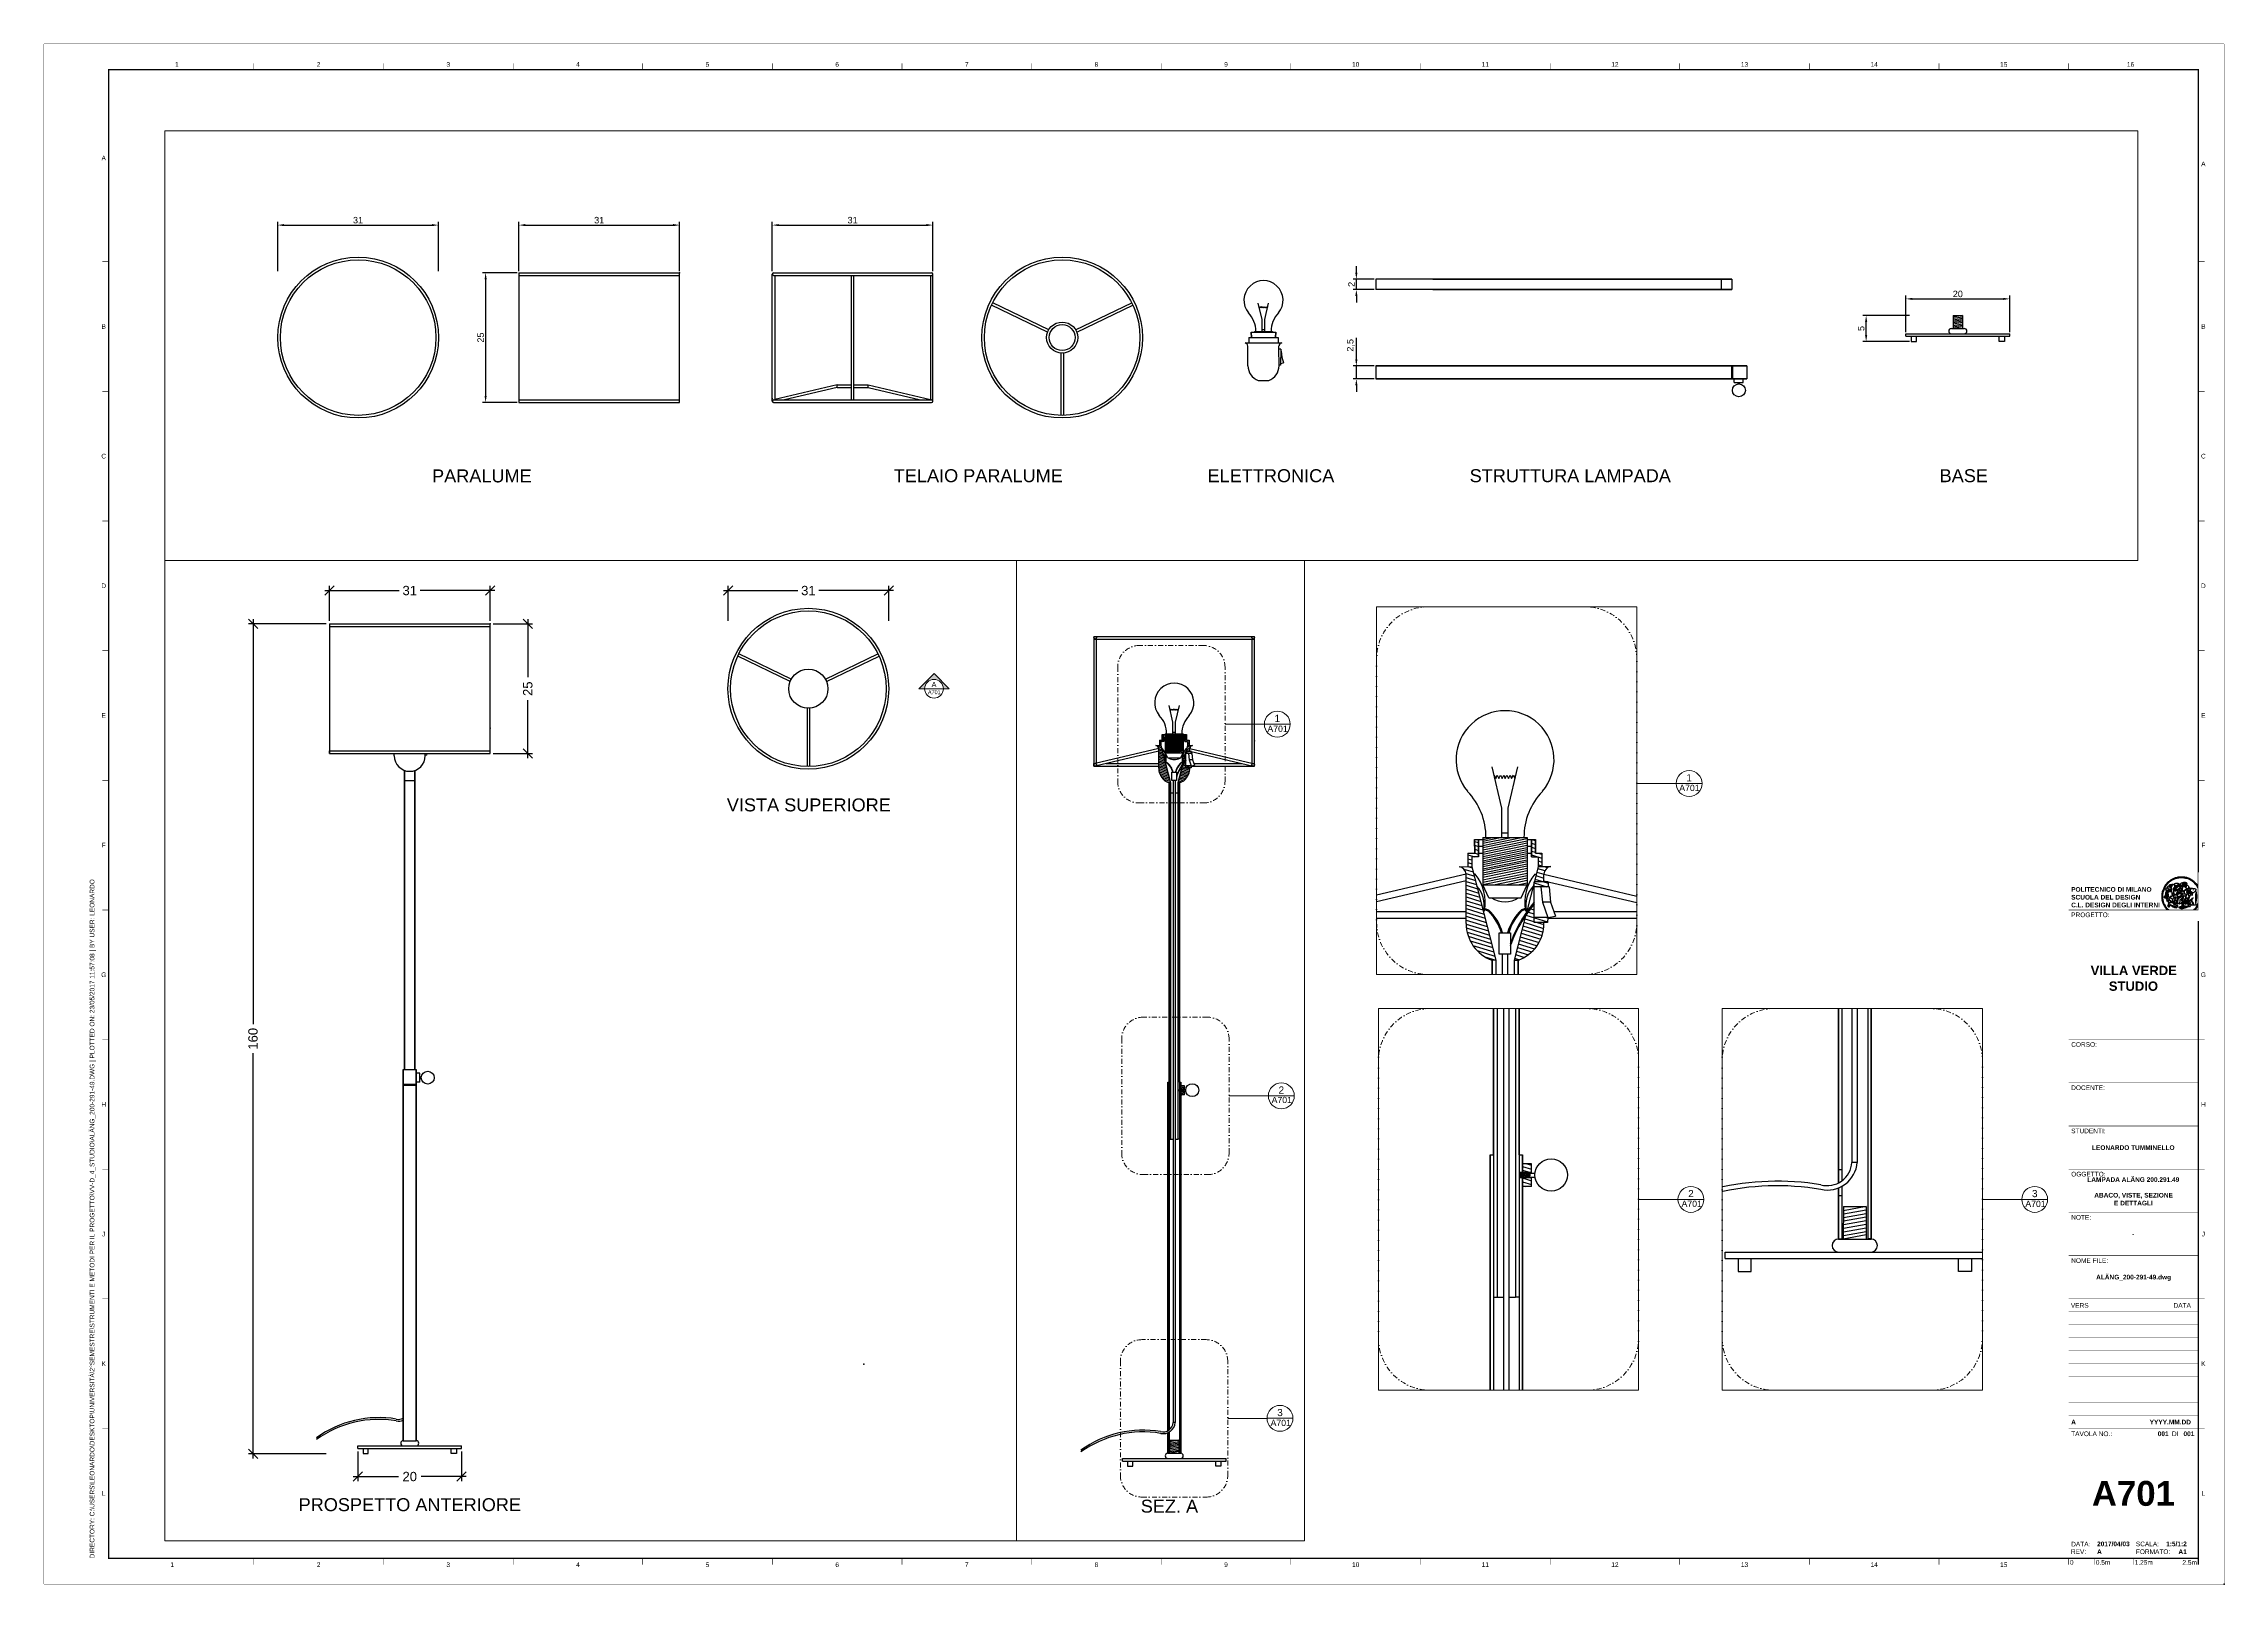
# Paper-space layout 'A701' of a CAD drawing. Header units: centimetres, sheet in millimetres. Extents: x 0 to 841, y 0 to 594.
# The model-space entities are those that its viewports show. They can reach past a viewport. Long polylines and large blocks are cut down to what shows.
import ezdxf
from ezdxf.enums import TextEntityAlignment as Align

# ---------------------------------------------------------------- set-up
doc = ezdxf.new("R2010")
doc.units = ezdxf.units.CM
doc.set_wipeout_variables(frame=1)
doc.linetypes.add('TRATTOPUNTO', pattern=[25.4, 12.7, -6.35, 0, -6.35])
doc.layers.get('0').update_dxf_attribs({"color": 1})
doc.layers.add('A-ANNO-SYMB', color=3, linetype='Continuous', lineweight=18)
doc.layers.add('connessioni', color=40, linetype='Continuous', plot=False)
doc.layers.add('G-ANNO-NPLT', color=210, linetype='Continuous', plot=False)
for name, color, linetype in [('ferramenta', 250, 'Continuous'), ('G-ANNO-LOGO', 3, 'Continuous'), ('G-ANNO-TEXT', 3, 'Continuous'), ('G-ANNO-TTLB', 3, 'Continuous')]:
    doc.layers.add(name, color=color, linetype=linetype)
doc.styles.add('ARIAL', font='arial.ttf')
doc.styles.add('ARIAL-BOLD', font='')
doc.styles.add('E-ARIAL', font='arial.ttf')
doc.styles.get("Standard").update_dxf_attribs({"font": 'arial.ttf'})
doc.styles.get('ARIAL-BOLD').set_extended_font_data('Arial', bold=True)
doc.dimstyles.new('ISO-25', dxfattribs={"dimtxt": 2.5, "dimasz": 2.5, "dimexe": 1.25, "dimexo": 0.625, "dimtad": 1, "dimtxsty": 'Standard', "dimcen": 2.5, "dimadec": 0, "dimazin": 0, "dimtfac": 1, "dimtmove": 0, "dimatfit": 3, "dimfxl": 1, "dimarcsym": 0})
doc.dimstyles.new('TICK_36', dxfattribs={"dimtxt": 3.6, "dimasz": 3.6, "dimexe": 1.8, "dimexo": 1.2, "dimgap": 1.8, "dimtad": 0, "dimdec": 0, "dimzin": 0, "dimdsep": 46, "dimtxsty": 'ARIAL', "dimblk": 'OBLIQUE', "dimcen": 1.8, "dimdle": 1.8, "dimclrd": 256, "dimclrt": 256, "dimadec": 0, "dimazin": 0, "dimtfac": 1, "dimtdec": 0, "dimtmove": 1, "dimatfit": 3, "dimldrblk": 'OPEN90', "dimfxl": 1, "dimtfill": 1, "dimtolj": 1, "dimtzin": 0, "dimarcsym": 0})

# ---------------------------------------------------------------- blocks, each defined once
blk = doc.blocks.new('A1_GRID_LAYOUT')
at = {"layer": 'G-ANNO-NPLT', "const_width": 0.18}
for points in [[(841, 594), (0, 594)], [(0, 0), (0, 594)], [(841, 0), (841, 594)], [(841, 0), (0, 0)]]:
    blk.add_lwpolyline(points, dxfattribs=at)
at = {"layer": 'G-ANNO-TTLB', "const_width": 0.5, "flags": 128}
blk.add_lwpolyline([(25, 584), (25, 10), (831, 10), (831, 584)], close=True, dxfattribs=at)
at = {"layer": 'G-ANNO-TTLB', "const_width": 0.18, "flags": 128}
for points in [[(81, 586.5), (81, 584)], [(131, 586.5), (131, 584)], [(181, 586.5), (181, 584)], [(231, 586.5), (231, 584)], [(281, 586.5), (281, 584)], [(331, 586.5), (331, 584)], [(381, 586.5), (381, 584)], [(431, 586.5), (431, 584)], [(481, 586.5), (481, 584)], [(531, 586.5), (531, 584)], [(581, 586.5), (581, 584)], [(631, 586.5), (631, 584)], [(681, 586.5), (681, 584)], [(731, 586.5), (731, 584)], [(781, 586.5), (781, 584)], [(0, 578.5), (0, 576)], [(25, 510), (22.5, 510)], [(833.5, 510), (831, 510)], [(25, 460), (22.5, 460)], [(833.5, 460), (831, 460)], [(25, 410), (22.5, 410)], [(833.5, 410), (831, 410)], [(25, 360), (22.5, 360)], [(833.5, 360), (831, 360)], [(25, 310), (22.5, 310)], [(833.5, 310), (831, 310)], [(25, 260), (22.5, 260)], [(833.5, 260), (831, 260)], [(25, 210), (22.5, 210)], [(833.5, 210), (831, 210)], [(25, 160), (22.5, 160)], [(833.5, 160), (831, 160)], [(25, 110), (22.5, 110)], [(833.5, 110), (831, 110)], [(833.5, 110), (831, 110)], [(25, 60), (22.5, 60)], [(833.5, 60), (831, 60)], [(833.5, 60), (831, 60)], [(81, 10), (81, 7.5)], [(131, 10), (131, 7.5)], [(181, 10), (181, 7.5)], [(231, 10), (231, 7.5)], [(281, 10), (281, 7.5)], [(331, 10), (331, 7.5)], [(381, 10), (381, 7.5)], [(431, 10), (431, 7.5)], [(481, 10), (481, 7.5)], [(531, 10), (531, 7.5)], [(581, 10), (581, 7.5)], [(631, 10), (631, 7.5)], [(681, 10), (681, 7.5)], [(731, 10), (731, 7.5)], [(781, 10), (781, 7.5)]]:
    blk.add_lwpolyline(points, dxfattribs=at)
at = {"layer": 'G-ANNO-TTLB', "const_width": 0.18}
blk.add_lwpolyline([(716.5, 10), (776.5, 10)], dxfattribs=at)
at = {"layer": 'G-ANNO-TEXT', "style": 'ARIAL'}
for s, p in [('1', (51.35, 586.07)), ('2', (106, 586.07)), ('3', (156, 586.07)), ('4', (206, 586.07)), ('5', (256, 586.07)), ('6', (306, 586.07)), ('7', (356, 586.07)), ('8', (406, 586.07)), ('9', (456, 586.07)), ('10', (506, 586.07)), ('11', (556, 586.07)), ('12', (606, 586.07)), ('13', (656, 586.07)), ('14', (706, 586.07)), ('15', (756, 586.07)), ('16', (804.89, 586.07)), ('A', (23.09, 549.98)), ('A', (832.98, 547.71)), ('B', (23.09, 485)), ('B', (832.98, 485)), ('C', (23.09, 435)), ('C', (832.98, 435)), ('D', (23.09, 385)), ('D', (832.98, 385)), ('E', (23.09, 335)), ('E', (832.98, 335)), ('F', (23.09, 285)), ('F', (832.98, 285)), ('G', (23.09, 235)), ('G', (832.98, 235)), ('H', (23.09, 185)), ('H', (832.98, 185)), ('J', (23.09, 135)), ('J', (832.98, 135)), ('K', (23.09, 85)), ('K', (832.98, 85)), ('L', (23.09, 35)), ('L', (832.98, 35)), ('2', (106, 7.51)), ('3', (156, 7.51)), ('6', (306, 7.51)), ('8', (406, 7.51)), ('9', (456, 7.51)), ('10', (506, 7.51)), ('12', (606, 7.51)), ('13', (656, 7.51)), ('1', (49.49, 7.51)), ('4', (206, 7.51)), ('5', (256, 7.51)), ('7', (356, 7.51)), ('11', (556, 7.51)), ('14', (706, 7.51)), ('15', (756, 7.51))]:
    blk.add_text(s, height=1.8, dxfattribs=at).set_placement(p, align=Align.MIDDLE_CENTER)
at = {"layer": 'G-ANNO-TEXT', "insert": (17.7, 9.95), "char_height": 1.8, "attachment_point": 1, "rotation": 90, "style": 'ARIAL'}
blk.add_mtext_dynamic_manual_height_columns('DIRECTORY: C:\\\\USERS\\\\LEONARDO\\\\DESKTOP\\\\UNIVERSITÀ\\\\2°SEMESTRE\\\\STRUMENTI E METODI PER IL PROGETTO\\\\VV-D_4_STUDIO\\\\ALÄNG_200-291-49.DWG | PLOTTED ON: 23/05/2017 11:57:08 | BY USER: LEONARDO', width=412.209, gutter_width=9, heights=[0], dxfattribs=at)
blk = doc.blocks.new('logoPolimi')
for p, q in [((-2.37, 0.12), (-2.16, 0.11)), ((-2.37, 0.01), (-2.16, 0.01)), ((-2.36, 0.23), (-2.15, 0.21)), ((-2.35, 0.34), (-2.14, 0.31)), ((-2.33, 0.45), (-2.12, 0.41)), ((-2.3, 0.55), (-2.1, 0.51)), ((-2.28, 0.66), (-2.07, 0.6)), ((-2.24, 0.77), (-2.04, 0.7)), ((-2.2, 0.87), (-2.01, 0.79)), ((-2.16, 0.97), (-1.97, 0.89)), ((-2.11, 1.07), (-1.93, 0.98)), ((-2.06, 1.17), (-1.88, 1.07)), ((-2.01, 1.26), (-1.83, 1.15)), ((-1.94, 1.36), (-1.77, 1.24)), ((-1.88, 1.45), (-1.71, 1.32)), ((-1.84, 0.03), (-1.82, 0.35)), ((-1.81, 1.53), (-1.65, 1.4)), ((-1.74, 1.61), (-1.58, 1.47)), ((-1.73, 0.59), (-1.73, 0.59)), ((-1.73, 0.59), (-1.73, 0.59)), ((-1.66, 1.69), (-1.51, 1.54)), ((-1.65, 0.57), (-1.65, 0.57)), ((-1.59, 1.12), (-1.59, 1.12)), ((-1.58, 1.77), (-1.44, 1.61)), ((-1.51, 0.55), (-1.51, 0.55)), ((-1.51, 0.55), (-1.51, 0.55)), ((-1.49, 1.84), (-1.36, 1.68)), ((-1.41, 1.91), (-1.28, 1.74)), ((-1.32, 1.97), (-1.2, 1.8)), ((-1.31, 0.79), (-1.21, 0.75)), ((-1.21, 0.75), (-1.31, 0.79)), ((-1.21, 0.75), (-1.31, 0.79)), ((-1.22, 2.03), (-1.11, 1.85)), ((-1.21, 0.75), (-1.21, 0.75)), ((-1.21, 0.75), (-1.21, 0.75)), ((-1.19, 0.76), (-1.19, 0.76)), ((-1.19, 0.76), (-1.19, 0.76)), ((-1.17, 0.99), (-1.18, 0.99)), ((-1.18, 0.99), (-1.17, 0.99)), ((-1.16, 0.57), (-1.16, 0.57)), ((-1.16, 0.57), (-1.16, 0.57)), ((-1.13, 2.09), (-1.03, 1.9)), ((-1.1, 0.01), (-0.99, 0.06)), ((-0.99, 0.06), (-1.1, 0.01)), ((-0.99, 0.06), (-1.1, 0.01)), ((-1.03, 2.14), (-0.94, 1.95)), ((-0.99, 0.06), (-0.99, 0.06)), ((-0.99, 0.06), (-0.99, 0.06)), ((-0.97, 0.79), (-0.98, 0.79)), ((-0.89, 0.84), (-0.97, 0.79)), ((-0.97, 0.79), (-0.89, 0.84)), ((-0.96, 1.41), (-0.96, 1.41)), ((-0.96, 1.41), (-0.96, 1.41)), ((-0.93, 2.18), (-0.84, 1.99)), ((-0.89, 0.84), (-0.82, 0.87)), ((-0.82, 0.87), (-0.89, 0.84)), ((-0.89, 0.84), (-0.82, 0.87)), ((-0.88, 0.83), (-0.89, 0.84)), ((-0.85, 1.39), (-0.85, 1.39)), ((-0.85, 1.39), (-0.85, 1.39)), ((-0.84, 0.14), (-0.84, 0.14)), ((-0.83, 2.22), (-0.75, 2.03)), ((-0.77, 1.08), (-0.78, 1.08)), ((-0.78, 1.08), (-0.77, 1.08)), ((-0.61, 1.12), (-0.77, 1.08)), ((-0.77, 1.08), (-0.61, 1.12)), ((-0.77, 1.08), (-0.61, 1.12)), ((-0.75, 1.3), (-0.76, 1.29)), ((-0.76, 1.29), (-0.75, 1.3)), ((-0.72, 2.26), (-0.66, 2.06)), ((-0.65, 0.99), (-0.7, 0.96)), ((-0.69, 0.18), (-0.68, 0.18)), ((-0.66, 0.93), (-0.66, 0.93)), ((-0.66, 0.93), (-0.64, 0.93)), ((-0.66, 0.93), (-0.66, 0.93)), ((-0.66, 0.93), (-0.66, 0.93)), ((-0.63, 1.01), (-0.63, 1.01)), ((-0.63, 1.01), (-0.62, 1.01)), ((-0.63, 0.66), (-0.63, 0.66)), ((-0.61, 2.29), (-0.56, 2.09)), ((-0.6, 1.12), (-0.61, 1.12)), ((-0.61, 1.12), (-0.6, 1.12)), ((-0.61, 1.12), (-0.6, 1.12)), ((-0.61, 0.86), (-0.57, 0.85)), ((-0.57, 0.85), (-0.61, 0.86)), ((-0.61, 0.86), (-0.57, 0.85)), ((-0.53, 1.08), (-0.6, 1.12)), ((-0.6, 1.12), (-0.6, 1.11)), ((-0.6, 1.12), (-0.53, 1.08)), ((-0.57, 0.8), (-0.59, 0.8)), ((-0.57, 0.85), (-0.53, 0.84)), ((-0.57, 0.85), (-0.57, 0.85)), ((-0.57, 0.85), (-0.57, 0.85)), ((-0.57, 0.85), (-0.53, 0.84)), ((-0.56, 0.29), (-0.49, 0.48)), ((-0.56, 0.14), (-0.56, 0.29)), ((-0.5, 0.11), (-0.56, 0.14)), ((-0.53, 0.84), (-0.51, 0.84)), ((-0.53, 0.84), (-0.51, 0.84)), ((-0.53, 0.84), (-0.53, 0.84)), ((-0.51, 2.32), (-0.46, 2.11)), ((-0.51, 0.11), (-0.51, 0.11)), ((-0.51, 0.11), (-0.51, 0.11)), ((-0.34, 0.33), (-0.5, 0.11)), ((-0.49, 0.48), (-0.41, 0.55)), ((-0.42, 0.8), (-0.47, 0.79)), ((-0.42, 0.8), (-0.47, 0.79)), ((-0.47, 0.79), (-0.45, 0.76)), ((-0.47, 0.79), (-0.45, 0.76)), ((-0.45, 1.14), (-0.42, 1.11)), ((-0.42, 1.26), (-0.36, 1.22)), ((-0.41, 0.55), (-0.34, 0.49)), ((-0.4, 2.34), (-0.36, 2.13)), ((-0.4, 1.37), (-0.38, 1.38)), ((-0.39, 1.37), (-0.4, 1.37)), ((-0.35, 1.33), (-0.4, 1.37)), ((-0.39, 1.24), (-0.4, 1.23)), ((-0.38, 1.14), (-0.38, 1.14)), ((-0.34, 0.49), (-0.09, 0.48)), ((-0.16, 0.32), (-0.34, 0.33)), ((-0.14, 0.32), (-0.31, 0.34)), ((-0.29, 2.35), (-0.26, 2.14)), ((-0.28, 1.3), (-0.29, 1.3)), ((-0.28, 1.3), (-0.28, 1.3)), ((-0.18, 2.36), (-0.16, 2.15)), ((-0.16, 1.24), (-0.16, 1.25)), ((-0.16, 1.25), (-0.16, 1.25)), ((-0.16, 0.49), (-0.14, 0.64)), ((-0.06, 0.27), (-0.16, 0.32)), ((-0.1, 0.88), (-0.09, 0.87)), ((-0.08, 1.37), (-0.08, 1.38)), ((-0.08, 1.23), (-0.05, 1.21)), ((-0.05, 1.21), (-0.08, 1.23)), ((-0.08, 1.23), (-0.05, 1.21)), ((-0.07, 2.37), (-0.06, 2.16)), ((-0.03, 0.26), (-0.06, 0.27)), ((-0.05, 1.21), (-0.04, 1.21)), ((-0.04, 1.21), (-0.05, 1.21)), ((-0.04, 1.21), (-0.04, 1.21)), ((-0.04, 1.21), (-0.04, 1.21)), ((-0.04, 0.48), (-0.03, 0.26)), ((0.03, 1.15), (0.03, 1.15)), ((0.03, 0.66), (0.03, 0.67)), ((0.04, 2.37), (0.04, 2.16)), ((0.07, 0.58), (0.07, 0.57)), ((0.1, 1.18), (0.1, 1.18)), ((0.1, 0.84), (0.1, 0.84)), ((0.13, 1.32), (0.17, 1.19)), ((0.15, 2.36), (0.14, 2.16)), ((0.14, 0.71), (0.34, 0.65)), ((0.31, 0.56), (0.17, 0.63)), ((0.26, 2.36), (0.24, 2.15)), ((0.27, 1.61), (0.27, 1.61)), ((0.27, 1.61), (0.27, 1.61)), ((0.27, 1.61), (0.27, 1.61)), ((0.29, 1.29), (0.29, 1.29)), ((0.29, 1.29), (0.29, 1.29)), ((0.29, 1.29), (0.29, 1.29)), ((0.29, 1.29), (0.29, 1.29)), ((0.33, 0.49), (0.34, 0.49)), ((0.33, 0.03), (0.35, 0.03)), ((0.33, 0.03), (0.35, 0.03)), ((0.37, 2.34), (0.34, 2.13)), ((0.34, 0.65), (0.34, 0.64)), ((0.35, 0.03), (0.57, 0.06)), ((0.35, 0.03), (0.57, 0.06)), ((0.35, 0.03), (0.35, 0.03)), ((0.35, 0.03), (0.35, 0.03)), ((0.38, 1.36), (0.37, 1.35)), ((0.38, 0.34), (0.37, 0.34)), ((0.38, 0.34), (0.38, 0.34)), ((0.43, 0.67), (0.39, 0.64)), ((0.48, 2.32), (0.44, 2.12)), ((0.49, 1.05), (0.51, 1.13)), ((0.51, 1.13), (0.49, 1.05)), ((0.49, 1.05), (0.51, 1.13)), ((0.51, 1.31), (0.5, 1.29)), ((0.51, 1.13), (0.52, 1.23)), ((0.52, 1.23), (0.51, 1.23)), ((0.51, 1.23), (0.52, 1.23)), ((0.52, 1.23), (0.51, 1.13)), ((0.51, 1.13), (0.52, 1.23)), ((0.52, 1.24), (0.6, 1.37)), ((0.52, 1.23), (0.6, 1.36)), ((0.6, 1.36), (0.52, 1.23)), ((0.52, 1.23), (0.52, 1.23)), ((0.52, 1.23), (0.52, 1.24)), ((0.52, 1.23), (0.52, 1.23)), ((0.55, 1.07), (0.53, 1.06)), ((0.53, 1.04), (0.53, 1.06)), ((0.53, 1.05), (0.53, 1.04)), ((0.59, 2.3), (0.54, 2.09)), ((0.54, 0.3), (0.63, 0.32)), ((0.54, -0.08), (0.61, 0.06)), ((0.61, 0.06), (0.54, -0.08)), ((0.54, -0.08), (0.61, 0.06)), ((0.56, 0.19), (0.59, 0.21)), ((0.57, 1.07), (0.57, 1.07)), ((0.57, 1.07), (0.57, 1.07)), ((0.57, 1.07), (0.57, 1.07)), ((0.57, 1.07), (0.57, 1.07)), ((0.57, 1.07), (0.57, 1.07)), ((0.57, 1.07), (0.57, 1.07)), ((0.57, 1.07), (0.57, 1.07)), ((0.58, 0.3), (0.59, 0.29)), ((0.59, 0.78), (0.59, 0.79)), ((0.59, 0.79), (0.59, 0.79)), ((0.59, 0.79), (0.59, 0.79)), ((0.59, 0.79), (0.59, 0.78)), ((0.61, 0.06), (0.6, 0.07)), ((0.6, 0.07), (0.61, 0.06)), ((0.61, 0.06), (0.61, 0.07)), ((0.62, 0.21), (0.65, 0.22)), ((0.69, 2.27), (0.63, 2.07)), ((0.64, 1.37), (0.65, 1.37)), ((0.69, 0.86), (0.68, 0.86)), ((0.68, 0.86), (0.69, 0.86)), ((0.68, 0.76), (0.68, 0.76)), ((0.8, 2.23), (0.73, 2.03)), ((0.76, 0.26), (0.76, 0.26)), ((0.9, 2.19), (0.82, 2)), ((0.82, 0.35), (0.84, 0.36)), ((0.82, 0.35), (0.82, 0.35)), ((0.84, 0.36), (0.84, 0.37)), ((0.85, 0.34), (1.05, 0.35)), ((1, 2.15), (0.91, 1.96)), ((0.93, 1.05), (0.93, 1.05)), ((0.93, 1.05), (0.93, 1.05)), ((0.93, 1.05), (0.93, 1.04)), ((0.93, 1.05), (0.93, 1.05)), ((0.97, 0.66), (0.96, 0.66)), ((1.01, 0.97), (0.98, 0.96)), ((1.1, 2.1), (1, 1.91)), ((1.2, 2.04), (1.09, 1.86)), ((1.17, 0.96), (1.17, 0.95)), ((1.17, 0.95), (1.17, 0.95)), ((1.29, 1.99), (1.18, 1.81)), ((1.38, 1.92), (1.26, 1.75)), ((1.34, 0.37), (1.26, 0.04)), ((1.27, 0.37), (1.27, 0.38)), ((1.28, 0.95), (1.28, 0.95)), ((1.47, 1.86), (1.34, 1.69)), ((1.37, 0.73), (1.46, 0.81)), ((1.41, 0.4), (1.41, 0.41)), ((1.56, 1.79), (1.42, 1.63)), ((1.64, 1.71), (1.49, 1.56)), ((1.49, 0.9), (1.57, 0.92)), ((1.72, 1.63), (1.56, 1.49)), ((1.67, 0.6), (1.57, 0.53)), ((1.79, 1.55), (1.63, 1.41)), ((1.86, 1.47), (1.7, 1.34)), ((1.93, 1.38), (1.76, 1.26)), ((1.99, 1.29), (1.81, 1.17)), ((2.05, 1.19), (1.87, 1.09)), ((2.1, 1.1), (1.92, 1)), ((2.15, 1), (1.96, 0.91)), ((2.19, 0.9), (2, 0.82)), ((2.23, 0.79), (2.04, 0.72)), ((2.27, 0.69), (2.07, 0.63)), ((2.3, 0.58), (2.09, 0.53)), ((2.32, 0.47), (2.12, 0.43)), ((2.34, 0.37), (2.13, 0.33)), ((2.36, 0.26), (2.15, 0.23)), ((2.37, 0.15), (2.16, 0.13)), ((2.37, 0.04), (2.16, 0.03)), ((-2.37, -0.1), (-2.16, -0.09)), ((-2.36, -0.21), (-2.15, -0.19)), ((-2.35, -0.32), (-2.14, -0.29)), ((-2.33, -0.43), (-2.12, -0.39)), ((-2.31, -0.54), (-2.1, -0.49)), ((-2.28, -0.65), (-2.08, -0.59)), ((-2.25, -0.75), (-2.05, -0.69)), ((-2.21, -0.86), (-2.02, -0.78)), ((-2.17, -0.96), (-1.98, -0.87)), ((-2.12, -1.06), (-1.93, -0.96)), ((-2.07, -1.16), (-1.89, -1.05)), ((-2.04, -0.15), (-1.97, -0.2)), ((-2.01, -1.25), (-1.84, -1.14)), ((-1.95, -1.34), (-1.78, -1.22)), ((-1.89, -1.43), (-1.72, -1.31)), ((-1.82, -1.52), (-1.66, -1.38)), ((-1.75, -1.6), (-1.59, -1.46)), ((-1.67, -1.68), (-1.52, -1.53)), ((-1.58, -0.12), (-1.6, -0.18)), ((-1.6, -0.18), (-1.58, -0.28)), ((-1.57, -0.54), (-1.59, -0.54)), ((-1.59, -0.54), (-1.59, -0.54)), ((-1.59, -1.76), (-1.45, -1.6)), ((-1.56, -0.32), (-1.56, -0.31)), ((-1.56, -0.31), (-1.56, -0.31)), ((-1.53, -0.65), (-1.53, -0.65)), ((-1.53, -0.65), (-1.53, -0.65)), ((-1.51, -1.83), (-1.37, -1.67)), ((-1.48, -0.86), (-1.48, -0.85)), ((-1.42, -0.37), (-1.42, -0.37)), ((-1.42, -1.9), (-1.29, -1.73)), ((-1.38, -0.46), (-1.38, -0.46)), ((-1.33, -1.96), (-1.21, -1.79)), ((-1.31, -0.24), (-1.31, -0.23)), ((-1.31, -0.23), (-1.31, -0.24)), ((-1.24, -2.02), (-1.13, -1.84)), ((-1.23, -0.19), (-1.23, -0.19)), ((-1.23, -0.19), (-1.23, -0.19)), ((-1.23, -0.19), (-1.23, -0.19)), ((-1.23, -0.19), (-1.23, -0.19)), ((-1.14, -2.08), (-1.04, -1.89)), ((-1.04, -2.13), (-0.95, -1.94)), ((-1.01, -0.39), (-1.02, -0.39)), ((-1.02, -0.39), (-1.01, -0.39)), ((-1.02, -0.7), (-1.02, -0.7)), ((-1.02, -0.7), (-1.02, -0.7)), ((-1.02, -0.7), (-1.02, -0.7)), ((-0.94, -2.18), (-0.86, -1.98)), ((-0.84, -2.22), (-0.77, -2.02)), ((-0.79, -0.51), (-0.83, -0.58)), ((-0.83, -0.58), (-0.79, -0.51)), ((-0.83, -0.58), (-0.79, -0.51)), ((-0.78, -1.05), (-0.83, -0.94)), ((-0.83, -0.94), (-0.78, -1.05)), ((-0.83, -0.94), (-0.83, -0.94)), ((-0.83, -0.94), (-0.78, -1.05)), ((-0.82, -1.23), (-0.82, -1.23)), ((-0.82, -1.23), (-0.77, -1.23)), ((-0.77, -1.23), (-0.82, -1.23)), ((-0.82, -1.23), (-0.82, -1.23)), ((-0.77, -1.23), (-0.82, -1.23)), ((-0.75, -0.96), (-0.8, -0.89)), ((-0.8, -0.89), (-0.79, -0.92)), ((-0.79, -0.92), (-0.8, -0.89)), ((-0.8, -0.89), (-0.75, -0.96)), ((-0.79, -0.92), (-0.8, -0.89)), ((-0.8, -0.89), (-0.8, -0.89)), ((-0.8, -0.89), (-0.75, -0.96)), ((-0.79, -0.92), (-0.78, -0.95)), ((-0.78, -0.95), (-0.79, -0.92)), ((-0.78, -0.95), (-0.79, -0.92)), ((-0.77, -0.49), (-0.78, -0.48)), ((-0.78, -0.48), (-0.77, -0.49)), ((-0.78, -0.95), (-0.76, -1)), ((-0.76, -1), (-0.78, -0.95)), ((-0.76, -1), (-0.78, -0.95)), ((-0.71, -0.89), (-0.75, -0.87)), ((-0.75, -0.87), (-0.71, -0.89)), ((-0.75, -0.87), (-0.71, -0.89)), ((-0.72, -1.01), (-0.75, -0.96)), ((-0.75, -0.96), (-0.72, -1.01)), ((-0.75, -0.96), (-0.72, -1.01)), ((-0.74, -2.25), (-0.67, -2.05)), ((-0.64, -0.93), (-0.71, -0.89)), ((-0.71, -0.89), (-0.64, -0.93)), ((-0.71, -0.89), (-0.64, -0.93)), ((-0.66, -0.53), (-0.66, -0.53)), ((-0.66, -0.53), (-0.66, -0.53)), ((-0.66, -0.53), (-0.66, -0.53)), ((-0.63, -2.29), (-0.57, -2.08)), ((-0.52, -2.31), (-0.48, -2.11)), ((-0.39, -0.81), (-0.51, -0.69)), ((-0.51, -1.04), (-0.5, -1.04)), ((-0.48, -0.42), (-0.48, -0.42)), ((-0.48, -0.42), (-0.48, -0.42)), ((-0.48, -0.42), (-0.48, -0.42)), ((-0.42, -2.33), (-0.38, -2.13)), ((-0.41, -0.51), (-0.41, -0.51)), ((-0.38, -0.05), (-0.39, -0.12)), ((-0.39, -0.12), (-0.37, -0.1)), ((-0.35, -0.14), (-0.37, -0.08)), ((-0.37, -0.09), (-0.37, -0.09)), ((-0.33, -0.12), (-0.35, -0.14)), ((-0.32, -0.14), (-0.35, -0.14)), ((-0.35, -0.18), (-0.34, -0.22)), ((-0.34, -0.08), (-0.29, -0.16)), ((-0.34, -0.22), (-0.34, -0.22)), ((-0.27, -0.17), (-0.32, -0.14)), ((-0.31, -2.35), (-0.28, -2.14)), ((-0.25, -0.91), (-0.26, -0.9)), ((-0.26, -1.29), (0.1, -1.2)), ((0.1, -1.2), (-0.26, -1.29)), ((0.08, -1.4), (-0.26, -1.29)), ((-0.26, -1.29), (0.08, -1.4)), ((-0.26, -1.38), (-0.26, -1.29)), ((-0.26, -1.29), (-0.26, -1.29)), ((-0.26, -1.29), (-0.26, -1.38)), ((-0.26, -1.29), (0.08, -1.4)), ((-0.26, -1.29), (-0.26, -1.29)), ((0.08, -1.49), (-0.26, -1.38)), ((-0.26, -1.38), (0.09, -1.49)), ((-0.2, -2.36), (-0.18, -2.15)), ((-0.14, -0.15), (-0.16, -0.13)), ((-0.11, -0.04), (-0.12, -0.05)), ((-0.09, -2.37), (-0.08, -2.16)), ((-0.04, -0.41), (-0.01, -0.44)), ((-0.01, -0.44), (-0.04, -0.41)), ((-0.04, -0.41), (-0.01, -0.44)), ((0.03, -2.37), (0.02, -2.16)), ((0.07, -0.84), (0.07, -0.84)), ((0.07, -0.84), (0.07, -0.84)), ((0.1, -1.2), (0.08, -1.32)), ((0.08, -1.32), (0.13, -1.2)), ((0.08, -1.4), (0.72, -1.22)), ((0.72, -1.22), (0.08, -1.4)), ((0.08, -1.4), (0.72, -1.22)), ((0.72, -1.31), (0.08, -1.49)), ((0.08, -1.44), (0.08, -1.4)), ((0.08, -1.4), (0.08, -1.44)), ((0.08, -1.4), (0.08, -1.49)), ((0.08, -1.49), (0.08, -1.44)), ((0.08, -1.44), (0.08, -1.44)), ((0.08, -1.44), (0.08, -1.45)), ((0.08, -1.45), (0.08, -1.46)), ((0.08, -1.46), (0.08, -1.49)), ((0.1, -1.01), (0.09, -0.86)), ((0.1, -1.01), (0.09, -0.86)), ((0.09, -1.49), (0.72, -1.31)), ((0.1, -1.2), (0.12, -1.04)), ((0.12, -1.04), (0.1, -1.2)), ((0.13, -1.2), (0.1, -1.2)), ((0.1, -1.2), (0.13, -1.2)), ((0.13, -1.2), (0.1, -1.2)), ((0.1, -1.2), (0.1, -1.2)), ((0.11, -0.44), (0.11, -0.44)), ((0.11, -0.44), (0.11, -0.44)), ((0.12, -0.21), (0.12, -0.21)), ((0.12, -0.21), (0.12, -0.21)), ((0.12, -0.21), (0.12, -0.21)), ((0.12, -0.21), (0.12, -0.21)), ((0.12, -0.21), (0.12, -0.21)), ((0.12, -0.21), (0.12, -0.21)), ((0.12, -0.21), (0.12, -0.21)), ((0.12, -0.21), (0.12, -0.21)), ((0.12, -0.21), (0.12, -0.21)), ((0.12, -0.21), (0.12, -0.21)), ((0.12, -0.21), (0.12, -0.21)), ((0.12, -0.21), (0.12, -0.21)), ((0.12, -0.21), (0.12, -0.21)), ((0.12, -0.56), (0.14, -0.53)), ((0.14, -0.53), (0.12, -0.56)), ((0.12, -0.56), (0.14, -0.53)), ((0.12, -1.04), (0.12, -1.04)), ((0.12, -1.04), (0.12, -1.04)), ((0.12, -1.04), (0.12, -1.04)), ((0.14, -2.37), (0.12, -2.16)), ((0.21, -0.99), (0.13, -1.2)), ((0.13, -1.2), (0.21, -0.99)), ((0.36, -1.14), (0.13, -1.2)), ((0.13, -1.2), (0.26, -1.17)), ((0.14, -0.53), (0.16, -0.49)), ((0.16, -0.49), (0.14, -0.53)), ((0.14, -0.53), (0.16, -0.49)), ((0.16, -0.49), (0.16, -0.49)), ((0.16, -0.49), (0.16, -0.49)), ((0.28, -1.19), (0.21, -0.99)), ((0.21, -0.99), (0.31, -1.27)), ((0.25, -2.36), (0.22, -2.15)), ((0.24, -0.17), (0.24, -0.16)), ((0.24, -0.16), (0.24, -0.17)), ((0.25, -0.84), (0.25, -0.88)), ((0.25, -0.88), (0.25, -0.84)), ((0.25, -0.88), (0.25, -0.84)), ((0.25, -0.88), (0.29, -1.17)), ((0.26, -0.88), (0.25, -0.88)), ((0.31, -1.27), (0.25, -0.88)), ((0.26, -1.17), (0.28, -1.16)), ((0.28, -1.16), (0.36, -1.14)), ((0.29, -1.17), (0.28, -1.19)), ((0.35, -2.34), (0.32, -2.14)), ((0.36, -1.14), (0.72, -1.22)), ((0.72, -1.22), (0.36, -1.14)), ((0.46, -2.32), (0.42, -2.12)), ((0.49, -0.31), (0.49, -0.31)), ((0.49, -0.31), (0.49, -0.31)), ((0.5, -0.27), (0.5, -0.27)), ((0.51, -0.27), (0.51, -0.27)), ((0.57, -2.3), (0.52, -2.1)), ((0.68, -2.27), (0.62, -2.07)), ((0.78, -2.24), (0.71, -2.04)), ((0.72, -0.81), (0.75, -0.89)), ((0.72, -1.22), (0.72, -1.31)), ((0.72, -1.31), (0.72, -1.22)), ((0.74, -0.23), (0.74, -0.23)), ((0.74, -0.23), (0.75, -0.24)), ((0.75, -0.23), (0.75, -0.23)), ((0.89, -2.2), (0.81, -2)), ((0.86, -0.25), (0.82, -0.34)), ((0.87, -0.22), (0.86, -0.23)), ((0.87, -0.22), (0.86, -0.25)), ((0.99, -2.15), (0.9, -1.96)), ((0.96, -0.58), (0.96, -0.57)), ((1.09, -2.11), (0.99, -1.92)), ((1.05, -1.05), (1.04, -1.05)), ((1.19, -2.05), (1.08, -1.87)), ((1.28, -2), (1.17, -1.82)), ((1.37, -1.93), (1.25, -1.76)), ((1.31, -0.27), (1.3, -0.26)), ((1.3, -0.26), (1.3, -0.26)), ((1.3, -0.26), (1.3, -0.26)), ((1.3, -0.26), (1.31, -0.27)), ((1.3, -0.26), (1.3, -0.26)), ((1.46, -1.87), (1.33, -1.7)), ((1.54, -1.8), (1.41, -1.64)), ((1.63, -1.72), (1.48, -1.57)), ((1.71, -1.65), (1.55, -1.5)), ((1.78, -1.57), (1.62, -1.43)), ((1.85, -1.48), (1.69, -1.35)), ((1.92, -1.39), (1.75, -1.27)), ((1.98, -1.3), (1.81, -1.19)), ((2.04, -1.21), (1.86, -1.1)), ((2.09, -1.11), (1.91, -1.01)), ((2.14, -1.01), (1.95, -0.92)), ((2.19, -0.91), (1.99, -0.83)), ((2.23, -0.81), (2.03, -0.74)), ((2.26, -0.7), (2.06, -0.64)), ((2.29, -0.6), (2.09, -0.55)), ((2.32, -0.49), (2.11, -0.45)), ((2.34, -0.38), (2.13, -0.35)), ((2.35, -0.27), (2.15, -0.25)), ((2.37, -0.08), (2.16, -0.07)), ((2.36, -0.16), (2.16, -0.15))]:
    blk.add_line(p, q)
for points in [[(-1.9, 0.12), (-1.94, 0.02), (-2.05, -0.09), (-2.05, -0.09)], [(-1.86, 0.38), (-1.86, 0.38), (-1.87, 0.19), (-1.9, 0.12)], [(-1.76, 0.6), (-1.76, 0.6), (-1.84, 0.57), (-1.86, 0.38)], [(-1.86, -0.04), (-1.84, 0.02), (-1.84, 0.03), (-1.84, 0.03)], [(-1.82, 0.78), (-1.83, 0.8), (-1.85, 0.86), (-1.83, 0.88)], [(-1.82, 0.78), (-1.83, 0.8), (-1.85, 0.86), (-1.83, 0.88)], [(-1.83, 0.88), (-1.81, 0.9), (-1.76, 0.96), (-1.76, 0.96)], [(-1.83, 0.88), (-1.81, 0.9), (-1.76, 0.96), (-1.76, 0.96)], [(-1.76, 0.6), (-1.83, 0.7), (-1.78, 0.74), (-1.78, 0.74)], [(-1.78, 0.74), (-1.79, 0.74), (-1.83, 0.7), (-1.76, 0.6)], [(-1.78, 0.74), (-1.8, 0.76), (-1.81, 0.78), (-1.82, 0.78)], [(-1.78, 0.74), (-1.8, 0.76), (-1.81, 0.78), (-1.82, 0.78)], [(-1.82, 0.35), (-1.81, 0.5), (-1.73, 0.59), (-1.73, 0.59)], [(-1.82, -0.19), (-1.73, -0.07), (-1.75, 0.14), (-1.75, 0.3)], [(-1.75, 0.33), (-1.75, 0.17), (-1.73, -0.05), (-1.8, -0.17)], [(-1.78, 0.74), (-1.75, 0.72), (-1.72, 0.69), (-1.68, 0.7)], [(-1.68, 0.7), (-1.72, 0.69), (-1.75, 0.72), (-1.78, 0.74)], [(-1.68, 0.7), (-1.72, 0.69), (-1.75, 0.72), (-1.78, 0.74)], [(-1.78, 0.74), (-1.78, 0.74), (-1.78, 0.74), (-1.78, 0.74)], [(-1.76, 0.96), (-1.68, 1.1), (-1.59, 1.12), (-1.59, 1.12)], [(-1.76, 0.96), (-1.68, 1.1), (-1.6, 1.12), (-1.6, 1.12)], [(-1.73, 0.59), (-1.74, 0.59), (-1.75, 0.6), (-1.76, 0.6)], [(-1.73, 0.59), (-1.74, 0.59), (-1.75, 0.6), (-1.76, 0.6)], [(-1.75, 0.3), (-1.76, 0.47), (-1.65, 0.57), (-1.65, 0.57)], [(-1.65, 0.57), (-1.65, 0.57), (-1.76, 0.5), (-1.75, 0.33)], [(-1.65, 0.57), (-1.68, 0.58), (-1.7, 0.58), (-1.73, 0.59)], [(-1.65, 0.57), (-1.68, 0.58), (-1.7, 0.58), (-1.73, 0.59)], [(-1.5, 0.71), (-1.53, 0.74), (-1.61, 0.71), (-1.68, 0.7)], [(-1.68, 0.7), (-1.61, 0.71), (-1.53, 0.73), (-1.5, 0.71)], [(-1.5, 0.71), (-1.53, 0.73), (-1.61, 0.71), (-1.68, 0.7)], [(-1.51, 0.55), (-1.56, 0.56), (-1.61, 0.56), (-1.65, 0.57)], [(-1.65, 0.57), (-1.61, 0.56), (-1.56, 0.56), (-1.51, 0.55)], [(-1.51, 0.55), (-1.56, 0.56), (-1.61, 0.56), (-1.65, 0.57)], [(-1.59, 1.12), (-1.6, 1.06), (-1.61, 0.99), (-1.61, 0.97)], [(-1.61, 0.97), (-1.61, 0.99), (-1.6, 1.06), (-1.59, 1.12)], [(-1.61, 0.97), (-1.61, 0.99), (-1.6, 1.06), (-1.59, 1.12)], [(-1.61, 0.97), (-1.61, 0.95), (-1.56, 0.88), (-1.54, 0.87)], [(-1.54, 0.87), (-1.56, 0.88), (-1.61, 0.95), (-1.61, 0.97)], [(-1.54, 0.87), (-1.56, 0.88), (-1.61, 0.96), (-1.61, 0.97)], [(-1.59, 1.12), (-1.59, 1.13), (-1.59, 1.15), (-1.58, 1.16)], [(-1.59, 1.12), (-1.59, 1.13), (-1.59, 1.15), (-1.58, 1.16)], [(-1.58, 1.16), (-1.57, 1.21), (-1.52, 1.23), (-1.49, 1.25)], [(-1.58, 1.16), (-1.57, 1.21), (-1.52, 1.23), (-1.49, 1.25)], [(-1.58, 0.36), (-1.58, 0.48), (-1.51, 0.55), (-1.51, 0.55)], [(-1.51, 0.55), (-1.51, 0.55), (-1.58, 0.48), (-1.58, 0.36)], [(-1.51, 0.55), (-1.51, 0.55), (-1.58, 0.48), (-1.58, 0.36)], [(-1.55, 0.04), (-1.55, 0.08), (-1.58, 0.25), (-1.58, 0.36)], [(-1.58, 0.36), (-1.58, 0.25), (-1.55, 0.08), (-1.55, 0.04)], [(-1.58, 0.36), (-1.58, 0.25), (-1.55, 0.08), (-1.55, 0.04)], [(-1.58, -0.12), (-1.57, -0.06), (-1.55, 0.02), (-1.55, 0.04)], [(-1.55, 0.04), (-1.55, 0.02), (-1.57, -0.06), (-1.58, -0.12)], [(-1.55, 0.04), (-1.55, 0.02), (-1.56, -0.04), (-1.57, -0.1)], [(-1.54, 0.87), (-1.52, 0.85), (-1.47, 0.83), (-1.44, 0.83)], [(-1.44, 0.83), (-1.47, 0.83), (-1.52, 0.85), (-1.54, 0.87)], [(-1.45, 0.83), (-1.47, 0.83), (-1.52, 0.85), (-1.54, 0.87)], [(-1.51, 0.55), (-1.33, 0.54), (-1.16, 0.57), (-1.16, 0.57)], [(-1.16, 0.57), (-1.16, 0.57), (-1.33, 0.54), (-1.51, 0.55)], [(-1.16, 0.57), (-1.16, 0.57), (-1.33, 0.54), (-1.51, 0.55)], [(-1.5, 0.71), (-1.46, 0.68), (-1.4, 0.62), (-1.33, 0.66)], [(-1.33, 0.66), (-1.4, 0.62), (-1.46, 0.68), (-1.5, 0.71)], [(-1.33, 0.66), (-1.4, 0.62), (-1.46, 0.68), (-1.5, 0.71)], [(-1.49, 1.25), (-1.46, 1.26), (-1.42, 1.33), (-1.39, 1.36)], [(-1.49, 1.25), (-1.46, 1.27), (-1.43, 1.34), (-1.39, 1.36)], [(-1.31, 0.79), (-1.33, 0.79), (-1.42, 0.83), (-1.45, 0.83)], [(-1.44, 0.83), (-1.42, 0.83), (-1.33, 0.79), (-1.31, 0.79)], [(-1.31, 0.79), (-1.33, 0.79), (-1.42, 0.83), (-1.44, 0.83)], [(-1.35, 1.1), (-1.4, 1.17), (-1.36, 1.23), (-1.29, 1.31)], [(-1.29, 1.31), (-1.36, 1.23), (-1.4, 1.17), (-1.35, 1.1)], [(-1.35, 1.1), (-1.4, 1.17), (-1.36, 1.23), (-1.29, 1.31)], [(-1.39, 1.36), (-1.35, 1.38), (-1.26, 1.4), (-1.19, 1.41)], [(-1.39, 1.36), (-1.35, 1.38), (-1.26, 1.4), (-1.19, 1.41)], [(-1.18, 0.99), (-1.24, 0.97), (-1.3, 1.03), (-1.35, 1.1)], [(-1.35, 1.1), (-1.3, 1.03), (-1.24, 0.97), (-1.18, 0.99)], [(-1.18, 1), (-1.24, 0.97), (-1.3, 1.03), (-1.35, 1.1)], [(-1.33, 0.66), (-1.28, 0.7), (-1.23, 0.73), (-1.21, 0.75)], [(-1.21, 0.75), (-1.23, 0.73), (-1.28, 0.7), (-1.33, 0.66)], [(-1.21, 0.75), (-1.23, 0.73), (-1.28, 0.7), (-1.33, 0.66)], [(-1.29, 1.31), (-1.22, 1.39), (-1.01, 1.41), (-0.96, 1.41)], [(-0.96, 1.41), (-1.01, 1.41), (-1.22, 1.39), (-1.29, 1.31)], [(-1.29, 1.31), (-1.22, 1.39), (-1.01, 1.41), (-0.96, 1.41)], [(-1.24, -0.02), (-1.21, -0.01), (-1.1, 0.01), (-1.1, 0.01)], [(-1.1, 0.01), (-1.1, 0.01), (-1.21, -0.01), (-1.24, -0.02)], [(-1.1, 0.01), (-1.1, 0.01), (-1.21, -0.01), (-1.24, -0.02)], [(-1.21, 0.75), (-1.2, 0.75), (-1.19, 0.76), (-1.19, 0.76)], [(-1.19, 0.76), (-1.19, 0.76), (-1.2, 0.75), (-1.21, 0.75)], [(-1.19, 0.76), (-1.19, 0.76), (-1.2, 0.76), (-1.21, 0.75)], [(-1.19, 1.41), (-1.11, 1.43), (-0.97, 1.41), (-0.97, 1.41)], [(-1.19, 1.41), (-1.12, 1.43), (-0.98, 1.41), (-0.98, 1.41)], [(-1.19, 0.76), (-1.19, 0.77), (-1.18, 0.78), (-1.18, 0.79)], [(-1.18, 0.79), (-1.18, 0.78), (-1.19, 0.77), (-1.19, 0.76)], [(-1.19, 0.76), (-1.19, 0.77), (-1.19, 0.78), (-1.18, 0.79)], [(-1.18, 0.68), (-1.18, 0.68), (-1.19, 0.71), (-1.19, 0.76)], [(-1.19, 0.76), (-1.19, 0.71), (-1.18, 0.68), (-1.18, 0.68)], [(-1.18, 0.68), (-1.18, 0.68), (-1.19, 0.71), (-1.19, 0.76)], [(-1.18, 0.97), (-1.18, 0.97), (-1.18, 0.98), (-1.17, 0.99)], [(-1.17, 0.99), (-1.18, 0.98), (-1.18, 0.97), (-1.18, 0.97)], [(-1.18, 0.97), (-1.18, 0.97), (-1.18, 0.98), (-1.17, 0.99)], [(-1.18, 0.79), (-1.17, 0.86), (-1.18, 0.95), (-1.18, 0.97)], [(-1.18, 0.97), (-1.18, 0.95), (-1.17, 0.86), (-1.18, 0.79)], [(-1.18, 0.79), (-1.17, 0.86), (-1.18, 0.95), (-1.18, 0.97)], [(-1.16, 0.57), (-1.17, 0.6), (-1.18, 0.64), (-1.18, 0.68)], [(-1.18, 0.68), (-1.18, 0.64), (-1.17, 0.6), (-1.16, 0.57)], [(-1.16, 0.57), (-1.17, 0.6), (-1.18, 0.64), (-1.18, 0.68)], [(-1.17, 0.99), (-1.17, 1.03), (-1.16, 1.09), (-1.14, 1.13)], [(-1.09, 0.42), (-1.1, 0.44), (-1.14, 0.48), (-1.16, 0.57)], [(-1.16, 0.57), (-1.14, 0.48), (-1.1, 0.44), (-1.09, 0.42)], [(-1.09, 0.42), (-1.1, 0.44), (-1.14, 0.48), (-1.16, 0.57)], [(-1.14, 1.13), (-1.12, 1.18), (-1.05, 1.31), (-1.05, 1.31)], [(-1.12, 0.46), (-1.12, 0.46), (-1.13, 0.38), (-1.11, 0.26)], [(-1.11, 0.26), (-1.08, 0.14), (-1.05, 0.03), (-1.05, 0.03)], [(-1.02, 0.32), (-1.02, 0.32), (-1.08, 0.4), (-1.09, 0.42)], [(-1.09, 0.42), (-1.08, 0.4), (-1.02, 0.32), (-1.02, 0.32)], [(-1.02, 0.32), (-1.02, 0.32), (-1.08, 0.4), (-1.09, 0.42)], [(-0.98, 0.2), (-0.98, 0.21), (-1.02, 0.32), (-1.02, 0.32)], [(-1.02, 0.32), (-1.02, 0.32), (-0.98, 0.21), (-0.98, 0.2)], [(-0.98, 0.2), (-0.98, 0.21), (-1.02, 0.32), (-1.02, 0.32)], [(-1.01, 0.12), (-1, 0.16), (-0.98, 0.19), (-0.98, 0.2)], [(-0.98, 0.2), (-0.98, 0.19), (-1, 0.16), (-1.01, 0.12)], [(-1.01, 0.12), (-1, 0.16), (-0.98, 0.19), (-0.98, 0.2)], [(-0.99, 0.06), (-1, 0.07), (-1.01, 0.1), (-1.01, 0.12)], [(-1.01, 0.12), (-1.01, 0.1), (-1, 0.07), (-0.99, 0.06)], [(-0.99, 0.06), (-1, 0.07), (-1.01, 0.1), (-1.01, 0.12)], [(-0.99, 0.06), (-0.99, 0.06), (-0.99, 0.06), (-0.98, 0.05)], [(-0.98, 0.05), (-0.99, 0.06), (-0.99, 0.06), (-0.99, 0.06)], [(-0.99, 0.05), (-0.99, 0.06), (-0.99, 0.06), (-0.99, 0.06)], [(-0.95, 0.02), (-0.96, 0.03), (-0.97, 0.04), (-0.99, 0.05)], [(-0.98, 1.41), (-0.98, 1.41), (-0.97, 1.41), (-0.96, 1.41)], [(-0.98, 0.81), (-0.94, 0.85), (-0.92, 0.93), (-0.91, 0.97)], [(-0.91, 0.97), (-0.92, 0.93), (-0.94, 0.85), (-0.98, 0.81)], [(-0.91, 0.97), (-0.92, 0.93), (-0.94, 0.85), (-0.98, 0.81)], [(-0.98, 0.79), (-0.98, 0.81), (-0.98, 0.81), (-0.98, 0.81)], [(-0.98, 0.81), (-0.98, 0.81), (-0.98, 0.81), (-0.98, 0.79)], [(-0.98, 0.81), (-0.98, 0.81), (-0.98, 0.81), (-0.98, 0.79)], [(-0.98, 0.79), (-0.98, 0.79), (-0.98, 0.78), (-0.97, 0.77)], [(-0.98, 0.79), (-0.98, 0.79), (-0.98, 0.78), (-0.97, 0.77)], [(-0.98, 0.05), (-0.97, 0.04), (-0.96, 0.03), (-0.95, 0.02)], [(-0.95, 0.02), (-0.96, 0.03), (-0.97, 0.04), (-0.98, 0.05)], [(-0.97, 1.41), (-0.97, 1.41), (-0.97, 1.41), (-0.96, 1.41)], [(-0.97, 0.77), (-0.96, 0.74), (-0.91, 0.64), (-0.91, 0.57)], [(-0.97, 0.77), (-0.96, 0.74), (-0.91, 0.64), (-0.91, 0.57)], [(-0.96, 1.41), (-0.94, 1.41), (-0.9, 1.41), (-0.85, 1.39)], [(-0.96, 1.41), (-0.94, 1.41), (-0.9, 1.41), (-0.85, 1.39)], [(-0.95, 0.02), (-0.94, 0.01), (-0.92, 0.01), (-0.9, 0.01)], [(-0.9, 0.01), (-0.92, 0.01), (-0.94, 0.01), (-0.95, 0.02)], [(-0.91, 0.01), (-0.92, 0.01), (-0.94, 0.01), (-0.95, 0.02)], [(-0.91, 0.97), (-0.89, 1), (-0.87, 1.01), (-0.84, 1.02)], [(-0.84, 1.02), (-0.87, 1.01), (-0.89, 1), (-0.91, 0.97)], [(-0.84, 1.02), (-0.87, 1.01), (-0.89, 1.01), (-0.91, 0.97)], [(-0.91, 0.57), (-0.91, 0.5), (-0.9, 0.43), (-0.88, 0.37)], [(-0.91, 0.57), (-0.91, 0.5), (-0.9, 0.43), (-0.88, 0.37)], [(-0.87, 0.03), (-0.87, 0.03), (-0.89, 0.01), (-0.91, 0.01)], [(-0.9, 0.01), (-0.89, 0.01), (-0.87, 0.03), (-0.87, 0.03)], [(-0.87, 0.03), (-0.87, 0.03), (-0.89, 0.01), (-0.9, 0.01)], [(-0.88, 0.84), (-0.88, 0.84), (-0.89, 0.79), (-0.88, 0.77)], [(-0.88, 0.77), (-0.89, 0.79), (-0.88, 0.83), (-0.88, 0.83)], [(-0.74, 0.66), (-0.85, 0.67), (-0.88, 0.77), (-0.88, 0.77)], [(-0.88, 0.77), (-0.88, 0.77), (-0.85, 0.67), (-0.74, 0.66)], [(-0.88, 0.37), (-0.86, 0.32), (-0.83, 0.25), (-0.82, 0.25)], [(-0.88, 0.37), (-0.86, 0.32), (-0.83, 0.25), (-0.82, 0.25)], [(-0.87, 0.03), (-0.86, 0.03), (-0.86, 0.05), (-0.86, 0.06)], [(-0.86, 0.06), (-0.86, 0.05), (-0.86, 0.03), (-0.87, 0.03)], [(-0.86, 0.06), (-0.86, 0.05), (-0.86, 0.03), (-0.87, 0.03)], [(-0.85, 1.39), (-0.86, 1.42), (-0.8, 1.45), (-0.8, 1.46)], [(-0.85, 1.39), (-0.86, 1.42), (-0.83, 1.44), (-0.82, 1.45)], [(-0.86, 0.06), (-0.86, 0.07), (-0.86, 0.1), (-0.85, 0.11)], [(-0.85, 0.11), (-0.86, 0.1), (-0.86, 0.07), (-0.86, 0.06)], [(-0.85, 0.11), (-0.86, 0.1), (-0.86, 0.07), (-0.86, 0.06)], [(-0.81, 1.36), (-0.83, 1.37), (-0.84, 1.38), (-0.85, 1.39)], [(-0.85, 1.39), (-0.84, 1.38), (-0.83, 1.37), (-0.81, 1.36)], [(-0.85, 1.39), (-0.84, 1.38), (-0.83, 1.37), (-0.81, 1.36)], [(-0.85, 0.11), (-0.85, 0.12), (-0.84, 0.14), (-0.84, 0.14)], [(-0.84, 0.14), (-0.84, 0.14), (-0.85, 0.12), (-0.85, 0.11)], [(-0.84, 0.14), (-0.84, 0.14), (-0.85, 0.12), (-0.85, 0.11)], [(-0.84, 1.02), (-0.83, 1.03), (-0.81, 1.05), (-0.78, 1.08)], [(-0.78, 1.08), (-0.81, 1.05), (-0.83, 1.03), (-0.84, 1.02)], [(-0.78, 1.08), (-0.81, 1.05), (-0.83, 1.03), (-0.84, 1.02)], [(-0.84, 0.14), (-0.83, 0.15), (-0.81, 0.16), (-0.81, 0.16)], [(-0.81, 0.16), (-0.81, 0.16), (-0.83, 0.15), (-0.84, 0.14)], [(-0.81, 0.16), (-0.81, 0.16), (-0.84, 0.15), (-0.84, 0.14)], [(-0.84, 0.15), (-0.84, 0.15), (-0.84, 0.15), (-0.84, 0.14)], [(-0.84, 0.14), (-0.84, 0.14), (-0.84, 0.14), (-0.84, 0.14)], [(-0.84, 0.14), (-0.84, 0.14), (-0.84, 0.14), (-0.84, 0.14)], [(-0.84, 0.14), (-0.84, 0.14), (-0.84, 0.14), (-0.84, 0.14)], [(-0.82, 1.45), (-0.82, 1.45), (-0.8, 1.45), (-0.8, 1.45)], [(-0.82, 0.87), (-0.82, 0.87), (-0.72, 0.91), (-0.66, 0.93)], [(-0.66, 0.93), (-0.72, 0.91), (-0.82, 0.87), (-0.82, 0.87)], [(-0.82, 0.87), (-0.82, 0.87), (-0.72, 0.91), (-0.66, 0.93)], [(-0.82, 0.25), (-0.8, 0.25), (-0.77, 0.24), (-0.77, 0.23)], [(-0.82, 0.25), (-0.8, 0.25), (-0.78, 0.24), (-0.77, 0.23)], [(-0.76, 1.29), (-0.77, 1.32), (-0.79, 1.34), (-0.81, 1.36)], [(-0.81, 1.36), (-0.79, 1.34), (-0.77, 1.32), (-0.76, 1.29)], [(-0.81, 1.36), (-0.79, 1.34), (-0.77, 1.32), (-0.76, 1.3)], [(-0.81, 0.16), (-0.8, 0.17), (-0.8, 0.17), (-0.79, 0.18)], [(-0.79, 0.18), (-0.8, 0.17), (-0.8, 0.17), (-0.81, 0.16)], [(-0.79, 0.18), (-0.8, 0.17), (-0.8, 0.17), (-0.81, 0.16)], [(-0.8, 1.46), (-0.8, 1.49), (-0.69, 1.51), (-0.69, 1.51)], [(-0.8, 1.46), (-0.8, 1.49), (-0.75, 1.49), (-0.75, 1.49)], [(-0.8, 1.45), (-0.8, 1.45), (-0.8, 1.46), (-0.8, 1.46)], [(-0.79, 0.18), (-0.78, 0.18), (-0.77, 0.16), (-0.77, 0.16)], [(-0.77, 0.16), (-0.77, 0.16), (-0.78, 0.18), (-0.79, 0.18)], [(-0.77, 0.16), (-0.77, 0.16), (-0.78, 0.18), (-0.79, 0.18)], [(-0.78, 1.08), (-0.77, 1.1), (-0.76, 1.13), (-0.75, 1.16)], [(-0.75, 1.16), (-0.76, 1.13), (-0.77, 1.1), (-0.78, 1.08)], [(-0.75, 1.16), (-0.76, 1.13), (-0.77, 1.1), (-0.78, 1.08)], [(-0.77, 0.23), (-0.76, 0.22), (-0.72, 0.2), (-0.71, 0.2)], [(-0.77, 0.23), (-0.76, 0.22), (-0.72, 0.2), (-0.71, 0.2)], [(-0.77, 0.16), (-0.77, 0.16), (-0.74, 0.16), (-0.7, 0.17)], [(-0.7, 0.17), (-0.74, 0.16), (-0.77, 0.16), (-0.77, 0.16)], [(-0.7, 0.17), (-0.74, 0.16), (-0.77, 0.16), (-0.77, 0.16)], [(-0.76, 1.3), (-0.74, 1.25), (-0.73, 1.2), (-0.75, 1.16)], [(-0.75, 1.16), (-0.73, 1.2), (-0.74, 1.25), (-0.76, 1.29)], [(-0.76, 1.29), (-0.74, 1.25), (-0.73, 1.2), (-0.75, 1.16)], [(-0.75, 1.49), (-0.75, 1.52), (-0.69, 1.51), (-0.69, 1.51)], [(-0.7, 1.26), (-0.7, 1.28), (-0.73, 1.28), (-0.75, 1.3)], [(-0.75, 1.3), (-0.73, 1.28), (-0.7, 1.28), (-0.7, 1.26)], [(-0.71, 1.24), (-0.72, 1.25), (-0.73, 1.27), (-0.75, 1.28)], [(-0.63, 0.66), (-0.63, 0.66), (-0.73, 0.66), (-0.74, 0.66)], [(-0.74, 0.66), (-0.73, 0.66), (-0.63, 0.66), (-0.63, 0.66)], [(-0.65, 1.23), (-0.67, 1.24), (-0.71, 1.23), (-0.71, 1.24)], [(-0.71, 0.2), (-0.7, 0.2), (-0.69, 0.19), (-0.69, 0.18)], [(-0.71, 0.2), (-0.7, 0.2), (-0.69, 0.19), (-0.69, 0.18)], [(-0.65, 1.23), (-0.67, 1.24), (-0.7, 1.25), (-0.7, 1.26)], [(-0.7, 1.26), (-0.7, 1.25), (-0.67, 1.24), (-0.65, 1.23)], [(-0.7, 0.17), (-0.69, 0.17), (-0.68, 0.18), (-0.69, 0.18)], [(-0.69, 0.18), (-0.68, 0.18), (-0.69, 0.17), (-0.7, 0.17)], [(-0.69, 0.18), (-0.68, 0.18), (-0.69, 0.17), (-0.7, 0.17)], [(-0.69, 1.51), (-0.69, 1.59), (-0.51, 1.55), (-0.51, 1.55)], [(-0.69, 1.51), (-0.66, 1.55), (-0.66, 1.55), (-0.66, 1.55)], [(-0.66, 0.67), (-0.69, 0.69), (-0.68, 0.72), (-0.68, 0.76)], [(-0.68, 0.76), (-0.68, 0.72), (-0.69, 0.69), (-0.66, 0.67)], [(-0.66, 0.68), (-0.69, 0.69), (-0.68, 0.72), (-0.68, 0.76)], [(-0.68, 0.76), (-0.68, 0.79), (-0.67, 0.82), (-0.66, 0.83)], [(-0.66, 0.83), (-0.67, 0.82), (-0.68, 0.79), (-0.68, 0.76)], [(-0.68, 0.76), (-0.68, 0.79), (-0.67, 0.82), (-0.66, 0.83)], [(-0.68, 0.18), (-0.68, 0.18), (-0.56, 0.15), (-0.51, 0.11)], [(-0.68, 0.18), (-0.68, 0.18), (-0.56, 0.15), (-0.51, 0.11)], [(-0.66, 1.55), (-0.63, 1.57), (-0.51, 1.55), (-0.51, 1.55)], [(-0.62, 0.95), (-0.63, 0.95), (-0.64, 0.94), (-0.66, 0.93)], [(-0.66, 0.93), (-0.64, 0.94), (-0.63, 0.95), (-0.62, 0.95)], [(-0.66, 0.83), (-0.65, 0.85), (-0.61, 0.86), (-0.61, 0.86)], [(-0.61, 0.86), (-0.61, 0.86), (-0.65, 0.84), (-0.66, 0.83)], [(-0.66, 0.83), (-0.65, 0.84), (-0.61, 0.86), (-0.61, 0.86)], [(-0.63, 0.66), (-0.64, 0.67), (-0.65, 0.67), (-0.66, 0.68)], [(-0.63, 0.66), (-0.64, 0.67), (-0.65, 0.67), (-0.66, 0.67)], [(-0.66, 0.67), (-0.65, 0.67), (-0.64, 0.67), (-0.63, 0.66)], [(-0.59, 1.24), (-0.6, 1.23), (-0.63, 1.22), (-0.65, 1.23)], [(-0.65, 1.23), (-0.63, 1.22), (-0.6, 1.23), (-0.59, 1.24)], [(-0.56, 1.24), (-0.56, 1.24), (-0.63, 1.22), (-0.65, 1.23)], [(-0.63, 1.01), (-0.63, 1.01), (-0.64, 1), (-0.65, 0.99)], [(-0.64, 0.93), (-0.64, 0.93), (-0.58, 0.88), (-0.57, 0.85)], [(-0.64, 0.93), (-0.64, 0.93), (-0.58, 0.88), (-0.57, 0.85)], [(-0.6, 1.11), (-0.6, 1.11), (-0.59, 1.05), (-0.63, 1.01)], [(-0.6, 1.11), (-0.6, 1.11), (-0.59, 1.05), (-0.63, 1.01)], [(-0.5, 0.65), (-0.55, 0.61), (-0.6, 0.64), (-0.63, 0.66)], [(-0.5, 0.65), (-0.55, 0.61), (-0.6, 0.64), (-0.63, 0.66)], [(-0.62, 1.01), (-0.62, 1.01), (-0.62, 0.97), (-0.62, 0.95)], [(-0.62, 0.95), (-0.62, 0.97), (-0.62, 1.01), (-0.62, 1.01)], [(-0.56, 1.24), (-0.56, 1.24), (-0.57, 1.25), (-0.59, 1.24)], [(-0.59, 1.24), (-0.57, 1.25), (-0.56, 1.24), (-0.56, 1.24)], [(-0.41, 0.55), (-0.41, 0.55), (-0.59, 0.44), (-0.56, 0.15)], [(-0.52, 0.81), (-0.53, 0.8), (-0.56, 0.79), (-0.57, 0.8)], [(-0.57, 0.01), (-0.57, 0.01), (-0.38, -0.06), (-0.35, -0.15)], [(-0.49, 1.27), (-0.5, 1.26), (-0.53, 1.24), (-0.56, 1.24)], [(-0.52, 1.26), (-0.53, 1.26), (-0.54, 1.22), (-0.56, 1.24)], [(-0.56, 1.24), (-0.54, 1.22), (-0.53, 1.26), (-0.52, 1.26)], [(-0.47, 1.06), (-0.49, 1.06), (-0.53, 1.08), (-0.53, 1.08)], [(-0.53, 1.08), (-0.53, 1.08), (-0.49, 1.06), (-0.47, 1.06)], [(-0.53, 0.84), (-0.53, 0.84), (-0.52, 0.81), (-0.52, 0.81)], [(-0.49, 1.27), (-0.5, 1.26), (-0.51, 1.26), (-0.52, 1.26)], [(-0.52, 1.26), (-0.51, 1.26), (-0.5, 1.26), (-0.49, 1.27)], [(-0.51, 0.12), (-0.51, 0.12), (-0.52, 0.19), (-0.49, 0.21)], [(-0.51, 0.19), (-0.51, 0.18), (-0.52, 0.15), (-0.51, 0.14)], [(-0.51, 1.55), (-0.43, 1.57), (-0.43, 1.53), (-0.43, 1.53)], [(-0.51, 1.55), (-0.43, 1.57), (-0.35, 1.51), (-0.35, 1.51)], [(-0.51, 0.84), (-0.51, 0.84), (-0.46, 0.83), (-0.45, 0.83)], [(-0.51, 0.84), (-0.51, 0.84), (-0.46, 0.83), (-0.45, 0.83)], [(-0.42, 0.27), (-0.43, 0.27), (-0.5, 0.2), (-0.51, 0.19)], [(-0.51, 0.14), (-0.51, 0.13), (-0.47, 0.05), (-0.47, 0.04)], [(-0.51, 0.11), (-0.51, 0.11), (-0.51, 0.11), (-0.51, 0.11)], [(-0.51, 0.11), (-0.51, 0.11), (-0.47, 0.1), (-0.46, 0.04)], [(-0.51, 0.11), (-0.51, 0.11), (-0.51, 0.11), (-0.51, 0.11)], [(-0.51, 0.11), (-0.5, 0.11), (-0.5, 0.1), (-0.49, 0.1)], [(-0.47, 0.71), (-0.46, 0.66), (-0.5, 0.65), (-0.5, 0.65)], [(-0.47, 0.71), (-0.46, 0.66), (-0.5, 0.65), (-0.5, 0.65)], [(-0.44, 1.3), (-0.45, 1.3), (-0.47, 1.28), (-0.49, 1.27)], [(-0.49, 1.27), (-0.47, 1.28), (-0.45, 1.3), (-0.44, 1.3)], [(-0.44, 1.3), (-0.45, 1.3), (-0.47, 1.28), (-0.49, 1.27)], [(-0.49, 0.21), (-0.48, 0.21), (-0.47, 0.22), (-0.47, 0.23)], [(-0.49, 0.21), (-0.49, 0.21), (-0.49, 0.21), (-0.49, 0.21)], [(-0.37, -0.09), (-0.37, -0.07), (-0.49, 0.1), (-0.49, 0.1)], [(-0.46, 1.08), (-0.46, 1.07), (-0.46, 1.06), (-0.47, 1.06)], [(-0.47, 1.06), (-0.46, 1.06), (-0.46, 1.07), (-0.46, 1.08)], [(-0.45, 0.76), (-0.44, 0.74), (-0.47, 0.71), (-0.47, 0.71)], [(-0.45, 0.76), (-0.44, 0.74), (-0.47, 0.71), (-0.47, 0.71)], [(-0.47, 0.23), (-0.46, 0.24), (-0.44, 0.27), (-0.42, 0.27)], [(-0.47, 0.04), (-0.47, 0.03), (-0.44, 0.02), (-0.44, 0.01)], [(-0.44, 1.1), (-0.45, 1.1), (-0.46, 1.08), (-0.46, 1.08)], [(-0.46, 1.08), (-0.46, 1.09), (-0.45, 1.1), (-0.44, 1.1)], [(-0.46, 0.04), (-0.46, 0.03), (-0.45, 0.03), (-0.44, 0.02)], [(-0.45, 0.83), (-0.44, 0.83), (-0.39, 0.82), (-0.39, 0.82)], [(-0.45, 0.83), (-0.44, 0.83), (-0.39, 0.82), (-0.39, 0.82)], [(-0.36, 0.68), (-0.36, 0.66), (-0.45, 0.58), (-0.41, 0.55)], [(-0.41, 0.55), (-0.45, 0.58), (-0.4, 0.62), (-0.39, 0.62)], [(-0.41, 1.32), (-0.42, 1.3), (-0.43, 1.3), (-0.44, 1.3)], [(-0.44, 1.3), (-0.43, 1.3), (-0.42, 1.3), (-0.41, 1.32)], [(-0.41, 1.32), (-0.42, 1.3), (-0.43, 1.3), (-0.44, 1.3)], [(-0.42, 1.11), (-0.42, 1.11), (-0.44, 1.1), (-0.44, 1.1)], [(-0.44, 1.1), (-0.44, 1.1), (-0.42, 1.11), (-0.42, 1.11)], [(-0.44, 0.02), (-0.43, 0.01), (-0.44, 0.01), (-0.43, 0)], [(-0.44, 0.01), (-0.43, 0), (-0.43, -0.02), (-0.38, -0.05)], [(-0.43, 1.53), (-0.37, 1.53), (-0.35, 1.5), (-0.35, 1.5)], [(-0.4, 1.12), (-0.4, 1.11), (-0.42, 1.11), (-0.42, 1.11)], [(-0.42, 1.11), (-0.42, 1.11), (-0.4, 1.11), (-0.4, 1.12)], [(-0.39, 0.82), (-0.39, 0.81), (-0.42, 0.8), (-0.42, 0.8)], [(-0.39, 0.82), (-0.39, 0.81), (-0.42, 0.8), (-0.42, 0.8)], [(-0.35, 0.32), (-0.36, 0.31), (-0.41, 0.28), (-0.42, 0.27)], [(-0.42, 0.27), (-0.41, 0.27), (-0.39, 0.28), (-0.38, 0.3)], [(-0.4, 1.37), (-0.4, 1.37), (-0.39, 1.33), (-0.41, 1.32)], [(-0.41, 1.32), (-0.39, 1.33), (-0.4, 1.37), (-0.4, 1.37)], [(-0.4, 1.37), (-0.4, 1.37), (-0.39, 1.33), (-0.41, 1.32)], [(-0.34, 0.49), (-0.35, 0.51), (-0.36, 0.52), (-0.41, 0.55)], [(-0.41, 0.55), (-0.36, 0.52), (-0.35, 0.51), (-0.34, 0.49)], [(-0.38, 1.14), (-0.38, 1.14), (-0.39, 1.12), (-0.4, 1.12)], [(-0.4, 1.12), (-0.39, 1.12), (-0.38, 1.14), (-0.38, 1.14)], [(-0.37, 1.36), (-0.38, 1.36), (-0.38, 1.35), (-0.39, 1.37)], [(-0.39, 0.63), (-0.39, 0.64), (-0.38, 0.65), (-0.36, 0.67)], [(-0.39, 0.62), (-0.38, 0.63), (-0.39, 0.63), (-0.39, 0.63)], [(-0.38, 1.38), (-0.38, 1.38), (-0.38, 1.36), (-0.36, 1.36)], [(-0.38, 1.14), (-0.38, 1.14), (-0.35, 1.11), (-0.35, 1.15)], [(-0.35, 1.14), (-0.35, 1.11), (-0.38, 1.14), (-0.38, 1.14)], [(-0.38, 0.3), (-0.37, 0.31), (-0.34, 0.35), (-0.3, 0.34)], [(-0.35, 1.34), (-0.37, 1.35), (-0.37, 1.36), (-0.37, 1.36)], [(-0.36, 1.36), (-0.36, 1.36), (-0.37, 1.35), (-0.35, 1.34)], [(-0.36, 0.67), (-0.34, 0.68), (-0.35, 0.68), (-0.35, 0.73)], [(-0.35, 0.73), (-0.36, 0.68), (-0.35, 0.69), (-0.36, 0.68)], [(-0.35, 1.5), (-0.33, 1.52), (-0.31, 1.5), (-0.31, 1.5)], [(-0.35, 1.51), (-0.28, 1.52), (-0.25, 1.44), (-0.25, 1.44)], [(-0.28, 1.3), (-0.31, 1.32), (-0.34, 1.34), (-0.35, 1.34)], [(-0.35, 1.34), (-0.34, 1.34), (-0.31, 1.32), (-0.28, 1.3)], [(-0.28, 1.31), (-0.31, 1.32), (-0.31, 1.31), (-0.35, 1.33)], [(-0.3, 1.28), (-0.3, 1.26), (-0.34, 1.18), (-0.35, 1.14)], [(-0.35, 1.15), (-0.34, 1.18), (-0.3, 1.26), (-0.3, 1.28)], [(-0.3, 0.9), (-0.3, 0.9), (-0.34, 0.77), (-0.35, 0.73)], [(-0.35, 0.73), (-0.34, 0.78), (-0.32, 0.79), (-0.32, 0.79)], [(-0.31, 0.34), (-0.31, 0.34), (-0.34, 0.33), (-0.35, 0.32)], [(-0.25, 0.48), (-0.27, 0.49), (-0.33, 0.47), (-0.34, 0.49)], [(-0.34, 0.49), (-0.33, 0.47), (-0.21, 0.46), (-0.18, 0.47)], [(-0.32, 0.79), (-0.33, 0.84), (-0.31, 0.88), (-0.31, 0.88)], [(-0.31, 1.5), (-0.26, 1.48), (-0.25, 1.44), (-0.25, 1.44)], [(-0.31, 0.88), (-0.31, 0.91), (-0.26, 0.94), (-0.26, 0.94)], [(-0.29, 1.3), (-0.29, 1.3), (-0.29, 1.29), (-0.3, 1.28)], [(-0.3, 1.28), (-0.29, 1.29), (-0.29, 1.3), (-0.29, 1.3)], [(-0.3, 1.19), (-0.3, 1.2), (-0.26, 1.22), (-0.26, 1.22)], [(-0.3, 1.19), (-0.3, 1.2), (-0.26, 1.22), (-0.26, 1.22)], [(-0.25, 1.17), (-0.28, 1.17), (-0.29, 1.18), (-0.3, 1.19)], [(-0.25, 1.17), (-0.28, 1.17), (-0.29, 1.19), (-0.3, 1.19)], [(-0.26, 0.94), (-0.26, 0.94), (-0.29, 0.92), (-0.3, 0.9)], [(-0.3, 0.34), (-0.25, 0.33), (-0.15, 0.33), (-0.14, 0.32)], [(-0.25, 1.3), (-0.26, 1.3), (-0.27, 1.3), (-0.28, 1.31)], [(-0.25, 1.3), (-0.26, 1.3), (-0.27, 1.3), (-0.28, 1.3)], [(-0.26, 1.22), (-0.26, 1.22), (-0.22, 1.24), (-0.18, 1.24)], [(-0.26, 1.22), (-0.26, 1.22), (-0.22, 1.24), (-0.18, 1.24)], [(-0.26, 0.94), (-0.23, 1), (-0.18, 0.98), (-0.18, 0.98)], [(-0.18, 0.98), (-0.18, 0.98), (-0.23, 1), (-0.26, 0.94)], [(-0.25, 1.44), (-0.19, 1.42), (-0.22, 1.38), (-0.22, 1.38)], [(-0.25, 1.44), (-0.19, 1.42), (-0.21, 1.33), (-0.22, 1.33)], [(-0.22, 1.33), (-0.22, 1.32), (-0.22, 1.3), (-0.25, 1.3)], [(-0.22, 1.32), (-0.22, 1.32), (-0.22, 1.3), (-0.25, 1.3)], [(-0.22, 1.18), (-0.23, 1.17), (-0.23, 1.17), (-0.25, 1.17)], [(-0.22, 1.18), (-0.23, 1.17), (-0.23, 1.17), (-0.25, 1.17)], [(-0.18, 0.47), (-0.18, 0.47), (-0.23, 0.46), (-0.25, 0.48)], [(-0.22, 1.38), (-0.18, 1.35), (-0.21, 1.33), (-0.22, 1.32)], [(-0.21, 1.18), (-0.21, 1.19), (-0.22, 1.18), (-0.22, 1.18)], [(-0.21, 1.18), (-0.21, 1.18), (-0.22, 1.18), (-0.22, 1.18)], [(-0.22, 0.88), (-0.21, 0.91), (-0.19, 0.95), (-0.17, 0.96)], [(-0.17, 0.96), (-0.19, 0.95), (-0.21, 0.91), (-0.22, 0.88)], [(-0.22, 0.88), (-0.21, 0.91), (-0.19, 0.96), (-0.17, 0.96)], [(-0.19, 0.81), (-0.21, 0.83), (-0.22, 0.85), (-0.22, 0.88)], [(-0.22, 0.88), (-0.22, 0.85), (-0.21, 0.83), (-0.19, 0.81)], [(-0.19, 0.82), (-0.21, 0.83), (-0.22, 0.85), (-0.22, 0.88)], [(-0.13, 1.11), (-0.13, 1.11), (-0.2, 1.17), (-0.21, 1.18)], [(-0.13, 1.11), (-0.13, 1.11), (-0.2, 1.17), (-0.21, 1.18)], [(-0.16, 0), (-0.16, -0.01), (-0.17, -0.02), (-0.21, -0.04)], [(-0.17, 0.75), (-0.17, 0.77), (-0.18, 0.8), (-0.19, 0.82)], [(-0.17, 0.75), (-0.17, 0.77), (-0.18, 0.8), (-0.19, 0.81)], [(-0.19, 0.81), (-0.18, 0.8), (-0.17, 0.77), (-0.17, 0.75)], [(-0.19, -0.02), (-0.18, -0.02), (-0.16, -0.01), (-0.16, 0)], [(-0.18, 1.24), (-0.17, 1.24), (-0.17, 1.24), (-0.16, 1.25)], [(-0.18, 1.24), (-0.17, 1.24), (-0.17, 1.24), (-0.16, 1.24)], [(-0.18, 0.98), (-0.15, 0.99), (-0.13, 1), (-0.13, 1)], [(-0.13, 0.99), (-0.13, 0.99), (-0.15, 0.99), (-0.18, 0.98)], [(-0.18, 0.47), (-0.15, 0.48), (-0.14, 0.57), (-0.14, 0.57)], [(-0.15, 0.51), (-0.15, 0.49), (-0.18, 0.47), (-0.18, 0.47)], [(-0.17, 0.96), (-0.16, 0.96), (-0.13, 0.99), (-0.06, 0.97)], [(-0.06, 0.97), (-0.13, 0.99), (-0.16, 0.96), (-0.17, 0.96)], [(-0.17, 0.96), (-0.16, 0.97), (-0.13, 0.99), (-0.06, 0.97)], [(-0.15, 0.67), (-0.17, 0.7), (-0.17, 0.74), (-0.17, 0.75)], [(-0.17, 0.75), (-0.17, 0.74), (-0.17, 0.7), (-0.15, 0.67)], [(-0.15, 0.67), (-0.17, 0.7), (-0.17, 0.74), (-0.17, 0.75)], [(-0.17, -0.01), (-0.15, 0), (-0.08, 0.04), (-0.06, 0.05)], [(-0.16, 1.25), (-0.16, 1.25), (-0.16, 1.31), (-0.14, 1.33)], [(-0.16, 1.25), (-0.16, 1.25), (-0.16, 1.32), (-0.14, 1.33)], [(-0.16, 1.24), (-0.13, 1.25), (-0.11, 1.25), (-0.08, 1.23)], [(-0.08, 1.23), (-0.11, 1.25), (-0.13, 1.25), (-0.16, 1.24)], [(-0.16, 1.25), (-0.13, 1.25), (-0.11, 1.25), (-0.08, 1.23)], [(0.03, 0.66), (-0.09, 0.66), (-0.16, 0.69), (-0.16, 0.69)], [(-0.16, 0.49), (-0.16, 0.49), (0.03, 0.44), (0.07, 0.57)], [(0, 0.49), (-0.07, 0.47), (-0.16, 0.49), (-0.16, 0.49)], [(-0.16, 0), (-0.16, 0.01), (-0.14, 0.01), (-0.13, 0.01)], [(-0.13, 0.01), (-0.14, 0.01), (-0.16, 0.01), (-0.16, 0)], [(-0.14, 0.64), (-0.15, 0.65), (-0.15, 0.66), (-0.15, 0.67)], [(-0.15, 0.67), (-0.15, 0.66), (-0.15, 0.65), (-0.14, 0.64)], [(-0.14, 0.64), (-0.15, 0.65), (-0.15, 0.66), (-0.15, 0.67)], [(-0.14, 0.57), (-0.15, 0.56), (-0.15, 0.52), (-0.15, 0.51)], [(-0.14, 1.33), (-0.13, 1.34), (-0.1, 1.36), (-0.08, 1.37)], [(-0.14, 1.33), (-0.13, 1.34), (-0.1, 1.36), (-0.08, 1.37)], [(-0.14, 0.64), (-0.14, 0.61), (-0.13, 0.58), (-0.14, 0.57)], [(-0.14, 0.57), (-0.14, 0.59), (-0.14, 0.61), (-0.14, 0.64)], [(-0.06, 0.27), (-0.11, 0.27), (-0.14, 0.32), (-0.14, 0.32)], [(-0.14, 0.32), (-0.13, 0.31), (-0.07, 0.26), (-0.06, 0.26)], [(-0.04, 1.1), (-0.09, 1.08), (-0.13, 1.11), (-0.13, 1.11)], [(-0.04, 1.11), (-0.09, 1.08), (-0.13, 1.11), (-0.13, 1.11)], [(-0.06, 1.01), (-0.07, 1.01), (-0.13, 0.99), (-0.13, 0.99)], [(-0.13, 1), (-0.13, 1), (-0.11, 1), (-0.1, 1)], [(-0.13, 0.86), (-0.13, 0.86), (-0.1, 0.91), (-0.08, 0.89)], [(-0.13, 0.01), (-0.11, 0.02), (-0.07, 0.04), (-0.06, 0.05)], [(-0.06, 0.05), (-0.07, 0.04), (-0.11, 0.02), (-0.13, 0.01)], [(-0.08, 1.38), (-0.08, 1.38), (-0.12, 1.44), (-0.06, 1.51)], [(-0.08, 1.38), (-0.08, 1.38), (-0.12, 1.44), (-0.06, 1.51)], [(-0.1, 1), (-0.09, 1), (-0.06, 1.01), (-0.05, 1)], [(-0.09, 0.48), (-0.09, 0.48), (0, 0.47), (0.01, 0.49)], [(-0.05, 1.36), (-0.06, 1.37), (-0.07, 1.37), (-0.08, 1.37)], [(-0.08, 1.37), (-0.07, 1.37), (-0.06, 1.37), (-0.05, 1.36)], [(-0.08, 1.37), (-0.07, 1.37), (-0.06, 1.37), (-0.05, 1.36)], [(-0.06, 1.51), (0, 1.58), (0.02, 1.59), (0.04, 1.59)], [(-0.06, 1.51), (0, 1.58), (0.02, 1.59), (0.04, 1.59)], [(-0.05, 1.23), (-0.05, 1.23), (-0.06, 1.24), (-0.05, 1.25)], [(-0.05, 1.25), (-0.06, 1.24), (-0.05, 1.23), (-0.05, 1.23)], [(-0.05, 1.23), (-0.05, 1.23), (-0.06, 1.24), (-0.05, 1.25)], [(-0.01, 0.98), (-0.02, 1), (-0.06, 1.01), (-0.06, 1.01)], [(-0.06, 0.97), (-0.06, 0.97), (-0.03, 0.95), (-0.03, 0.95)], [(-0.03, 0.95), (-0.03, 0.95), (-0.06, 0.97), (-0.06, 0.97)], [(-0.06, 0.97), (-0.06, 0.97), (-0.03, 0.95), (-0.03, 0.95)], [(0.02, 0.2), (0.02, 0.21), (0, 0.26), (-0.06, 0.27)], [(-0.06, 0.26), (-0.05, 0.26), (-0.04, 0.26), (-0.03, 0.26)], [(-0.06, 0.05), (-0.04, 0.06), (0, 0.03), (0.01, 0.03)], [(-0.06, 0.05), (-0.05, 0.06), (-0.04, 0.06), (-0.03, 0.06)], [(-0.03, 0.06), (-0.04, 0.06), (-0.05, 0.06), (-0.06, 0.05)], [(0.1, 1.25), (0.08, 1.31), (-0.02, 1.35), (-0.05, 1.36)], [(-0.05, 1.36), (-0.02, 1.35), (0.08, 1.31), (0.1, 1.25)], [(-0.05, 1.36), (-0.02, 1.35), (0.08, 1.31), (0.1, 1.25)], [(-0.05, 1.25), (-0.04, 1.26), (-0.03, 1.25), (-0.03, 1.25)], [(-0.03, 1.25), (-0.03, 1.25), (-0.04, 1.26), (-0.05, 1.25)], [(-0.05, 1.25), (-0.04, 1.26), (-0.03, 1.25), (-0.03, 1.25)], [(-0.04, 1.21), (-0.05, 1.22), (-0.05, 1.23), (-0.05, 1.23)], [(-0.05, 1.23), (-0.05, 1.23), (-0.05, 1.22), (-0.04, 1.21)], [(-0.04, 1.21), (-0.05, 1.22), (-0.05, 1.23), (-0.05, 1.23)], [(-0.05, 1), (-0.05, 1), (-0.03, 1), (-0.02, 0.98)], [(-0.05, -0.03), (-0.05, -0.03), (-0.02, -0.01), (-0.01, 0.03)], [(-0.01, 0.03), (-0.02, -0.01), (-0.05, -0.03), (-0.05, -0.03)], [(-0.05, -0.03), (-0.05, -0.03), (-0.02, -0.01), (-0.01, 0.03)], [(-0.03, 1.18), (-0.03, 1.18), (-0.04, 1.2), (-0.04, 1.21)], [(0.03, 1.15), (0.02, 1.12), (-0.01, 1.12), (-0.04, 1.1)], [(0.03, 1.15), (0.02, 1.12), (-0.01, 1.13), (-0.04, 1.11)], [(-0.01, 0.9), (-0.04, 0.91), (-0.01, 0.93), (-0.01, 0.93)], [(-0.03, 1.25), (-0.02, 1.25), (-0.01, 1.24), (0, 1.23)], [(0, 1.23), (-0.01, 1.24), (-0.02, 1.25), (-0.03, 1.25)], [(-0.03, 1.25), (-0.02, 1.25), (-0.01, 1.24), (0, 1.23)], [(-0.03, 0.95), (-0.02, 0.94), (0, 0.93), (0.01, 0.92)], [(0.01, 0.92), (0, 0.93), (-0.02, 0.94), (-0.03, 0.95)], [(-0.03, 0.95), (-0.02, 0.94), (0, 0.93), (0.01, 0.92)], [(0.01, 0.23), (0.01, 0.25), (-0.02, 0.26), (-0.03, 0.26)], [(-0.03, 0.26), (-0.02, 0.26), (0.01, 0.25), (0.01, 0.23)], [(-0.03, 0.06), (-0.02, 0.05), (-0.01, 0.03), (-0.01, 0.03)], [(-0.01, 0.03), (-0.01, 0.03), (-0.02, 0.05), (-0.03, 0.06)], [(-0.02, 0.98), (-0.02, 0.98), (0.01, 0.98), (0.02, 0.97)], [(0.03, 0.95), (0.02, 0.97), (-0.01, 0.98), (-0.01, 0.98)], [(0.07, 0.85), (0.07, 0.85), (0.02, 0.89), (-0.01, 0.9)], [(-0.01, 0.03), (0, 0.03), (0.05, 0.04), (0.05, 0.04)], [(0.05, 0.04), (0.05, 0.04), (0, 0.03), (-0.01, 0.03)], [(0, 1.23), (0.01, 1.21), (0.01, 1.22), (0.02, 1.17)], [(0.02, 1.17), (0.01, 1.22), (0.01, 1.21), (0, 1.23)], [(0, 1.23), (0.01, 1.22), (0.01, 1.23), (0.02, 1.17)], [(0.06, 0.57), (0.04, 0.54), (0.03, 0.5), (0, 0.49)], [(0.01, 0.92), (0.03, 0.91), (0.03, 0.9), (0.03, 0.89)], [(0.03, 0.89), (0.03, 0.9), (0.03, 0.91), (0.01, 0.92)], [(0.01, 0.92), (0.03, 0.91), (0.03, 0.89), (0.03, 0.89)], [(0.01, 0.76), (0.01, 0.76), (0.04, 0.77), (0.06, 0.78)], [(0.01, 0.49), (0.03, 0.53), (0.07, 0.58), (0.07, 0.58)], [(0.02, 0.17), (0.04, 0.21), (0.01, 0.23), (0.01, 0.23)], [(0.01, 0.23), (0.01, 0.23), (0.04, 0.21), (0.02, 0.17)], [(0.01, 0.03), (0.02, 0.03), (0.12, 0.05), (0.08, 0.11)], [(0.02, 1.17), (0.03, 1.16), (0.03, 1.15), (0.03, 1.15)], [(0.03, 1.15), (0.03, 1.15), (0.03, 1.16), (0.02, 1.17)], [(0.02, 1.17), (0.03, 1.16), (0.03, 1.16), (0.03, 1.15)], [(0.02, 0.97), (0.02, 0.95), (0.05, 0.96), (0.05, 0.92)], [(0.08, 0.11), (0.04, 0.16), (0.02, 0.19), (0.02, 0.2)], [(0.07, 0.12), (0.07, 0.14), (0.02, 0.17), (0.02, 0.17)], [(0.02, 0.17), (0.02, 0.17), (0.07, 0.14), (0.07, 0.12)], [(0.21, 0.03), (0.21, 0.03), (0.02, -0.05), (0.1, -0.22)], [(0.08, 1.16), (0.07, 1.15), (0.03, 1.15), (0.03, 1.15)], [(0.08, 1.16), (0.07, 1.16), (0.03, 1.15), (0.03, 1.15)], [(0.06, 0.9), (0.07, 0.94), (0.03, 0.93), (0.03, 0.95)], [(0.03, 0.89), (0.03, 0.89), (0.05, 0.87), (0.05, 0.86)], [(0.05, 0.86), (0.05, 0.87), (0.03, 0.89), (0.03, 0.89)], [(0.03, 0.81), (0.06, 0.83), (0.07, 0.85), (0.07, 0.85)], [(0.03, 0.67), (0.04, 0.67), (0.06, 0.68), (0.08, 0.7)], [(0.08, 0.69), (0.07, 0.68), (0.04, 0.67), (0.03, 0.66)], [(0.04, 0.59), (0.04, 0.6), (0.03, 0.6), (0.03, 0.66)], [(0.03, 0.66), (0.03, 0.6), (0.06, 0.59), (0.06, 0.58)], [(0.04, 1.59), (0.07, 1.59), (0.11, 1.6), (0.11, 1.6)], [(0.04, 1.59), (0.07, 1.59), (0.11, 1.6), (0.11, 1.6)], [(0.06, 0.58), (0.05, 0.58), (0.05, 0.59), (0.04, 0.59)], [(0.05, 0.92), (0.05, 0.92), (0.07, 0.89), (0.07, 0.88)], [(0.05, 0.86), (0.05, 0.86), (0.07, 0.81), (0.07, 0.81)], [(0.06, 0.85), (0.05, 0.86), (0.05, 0.86), (0.05, 0.86)], [(0.05, 0.04), (0.09, 0.05), (0.08, 0.1), (0.07, 0.12)], [(0.07, 0.12), (0.08, 0.1), (0.09, 0.05), (0.05, 0.04)], [(0.08, 0.87), (0.08, 0.89), (0.06, 0.9), (0.06, 0.9)], [(0.07, 0.81), (0.07, 0.81), (0.06, 0.84), (0.06, 0.85)], [(0.08, 0.7), (0.06, 0.68), (0.08, 0.58), (0.06, 0.57)], [(0.08, 0.57), (0.08, 0.57), (0.07, 0.57), (0.06, 0.58)], [(0.06, 0.58), (0.07, 0.57), (0.07, 0.56), (0.07, 0.56)], [(0.07, 0.88), (0.07, 0.86), (0.1, 0.87), (0.1, 0.84)], [(0.07, 0.84), (0.07, 0.83), (0.08, 0.76), (0.08, 0.76)], [(0.07, 0.81), (0.07, 0.8), (0.08, 0.76), (0.08, 0.76)], [(0.08, 0.76), (0.08, 0.76), (0.07, 0.8), (0.07, 0.81)], [(0.07, 0.57), (0.08, 0.57), (0.08, 0.56), (0.08, 0.56)], [(0.07, 0.56), (0.07, 0.56), (0.09, 0.56), (0.11, 0.56)], [(0.1, 1.18), (0.1, 1.17), (0.09, 1.17), (0.08, 1.16)], [(0.1, 1.18), (0.1, 1.17), (0.09, 1.17), (0.08, 1.16)], [(0.11, 0.84), (0.1, 0.87), (0.08, 0.87), (0.08, 0.87)], [(0.08, 0.76), (0.08, 0.75), (0.09, 0.71), (0.08, 0.7)], [(0.08, 0.7), (0.09, 0.71), (0.08, 0.75), (0.08, 0.76)], [(0.08, 0.76), (0.08, 0.75), (0.1, 0.7), (0.08, 0.69)], [(0.11, 0.56), (0.1, 0.56), (0.08, 0.57), (0.08, 0.57)], [(0.08, 0.56), (0.08, 0.56), (0.1, 0.56), (0.11, 0.56)], [(0.1, 1.18), (0.11, 1.2), (0.12, 1.22), (0.1, 1.25)], [(0.1, 1.25), (0.12, 1.22), (0.11, 1.2), (0.1, 1.18)], [(0.1, 1.25), (0.12, 1.22), (0.11, 1.2), (0.1, 1.18)], [(0.16, 1.21), (0.15, 1.24), (0.11, 1.18), (0.1, 1.18)], [(0.16, 1.21), (0.15, 1.23), (0.11, 1.18), (0.1, 1.18)], [(0.1, 1.18), (0.1, 1.18), (0.1, 1.18), (0.1, 1.18)], [(0.1, 0.84), (0.1, 0.84), (0.15, 0.92), (0.16, 0.93)], [(0.11, 0.83), (0.1, 0.83), (0.1, 0.84), (0.1, 0.84)], [(0.1, 0.84), (0.1, 0.84), (0.1, 0.83), (0.11, 0.83)], [(0.11, 1.6), (0.11, 1.6), (0.19, 1.66), (0.27, 1.61)], [(0.11, 1.6), (0.11, 1.6), (0.19, 1.65), (0.27, 1.61)], [(0.11, 0.83), (0.11, 0.83), (0.16, 0.92), (0.16, 0.93)], [(0.12, 0.81), (0.12, 0.81), (0.11, 0.84), (0.11, 0.84)], [(0.12, 0.79), (0.11, 0.8), (0.11, 0.83), (0.11, 0.83)], [(0.11, 0.83), (0.11, 0.83), (0.11, 0.8), (0.12, 0.79)], [(0.11, 0.56), (0.11, 0.56), (0.12, 0.57), (0.14, 0.59)], [(0.14, 0.59), (0.12, 0.57), (0.11, 0.56), (0.11, 0.56)], [(0.11, 0.56), (0.13, 0.57), (0.15, 0.59), (0.15, 0.59)], [(0.12, -0.03), (0.12, -0.03), (0.11, 0.09), (0.12, 0.13)], [(0.13, 0.77), (0.12, 0.78), (0.12, 0.81), (0.12, 0.81)], [(0.12, 0.76), (0.12, 0.76), (0.12, 0.77), (0.12, 0.79)], [(0.12, 0.79), (0.12, 0.77), (0.12, 0.76), (0.12, 0.76)], [(0.15, 0.73), (0.15, 0.74), (0.12, 0.76), (0.12, 0.76)], [(0.12, 0.76), (0.12, 0.76), (0.15, 0.74), (0.15, 0.73)], [(0.12, 0.13), (0.12, 0.16), (0.15, 0.28), (0.17, 0.39)], [(0.12, 0.1), (0.12, 0.1), (0.2, 0.35), (0.25, 0.37)], [(0.13, 0.74), (0.13, 0.74), (0.14, 0.76), (0.13, 0.77)], [(0.16, 0.71), (0.16, 0.72), (0.14, 0.74), (0.13, 0.74)], [(0.14, 0.71), (0.14, 0.71), (0.15, 0.72), (0.15, 0.73)], [(0.15, 0.73), (0.15, 0.72), (0.14, 0.71), (0.14, 0.71)], [(0.16, 0.66), (0.16, 0.68), (0.14, 0.71), (0.14, 0.71)], [(0.14, 0.71), (0.14, 0.71), (0.16, 0.68), (0.16, 0.66)], [(0.14, 0.59), (0.17, 0.61), (0.15, 0.64), (0.16, 0.66)], [(0.16, 0.66), (0.15, 0.64), (0.17, 0.61), (0.14, 0.59)], [(0.16, 0.66), (0.17, 0.68), (0.15, 0.71), (0.15, 0.71)], [(0.15, 0.71), (0.15, 0.71), (0.16, 0.71), (0.16, 0.71)], [(0.15, 0.59), (0.18, 0.61), (0.16, 0.64), (0.16, 0.66)], [(0.16, 0.93), (0.16, 0.93), (0.23, 1.03), (0.16, 1.21)], [(0.16, 0.93), (0.16, 0.93), (0.23, 1.03), (0.16, 1.21)], [(0.18, 1.38), (0.18, 1.41), (0.21, 1.48), (0.21, 1.49)], [(0.21, 1.49), (0.21, 1.48), (0.18, 1.41), (0.18, 1.38)], [(0.18, 1.38), (0.18, 1.41), (0.21, 1.48), (0.21, 1.49)], [(0.2, 1.23), (0.2, 1.25), (0.18, 1.36), (0.18, 1.38)], [(0.18, 1.38), (0.18, 1.36), (0.2, 1.25), (0.2, 1.23)], [(0.2, 1.23), (0.2, 1.25), (0.18, 1.36), (0.18, 1.38)], [(0.23, 1.16), (0.23, 1.17), (0.21, 1.22), (0.2, 1.23)], [(0.2, 1.23), (0.21, 1.22), (0.23, 1.17), (0.23, 1.16)], [(0.23, 1.16), (0.23, 1.17), (0.21, 1.22), (0.2, 1.23)], [(0.21, 1.49), (0.21, 1.5), (0.23, 1.55), (0.24, 1.58)], [(0.24, 1.58), (0.23, 1.55), (0.21, 1.5), (0.21, 1.49)], [(0.21, 1.49), (0.21, 1.5), (0.23, 1.55), (0.24, 1.58)], [(0.22, 1.12), (0.22, 1.12), (0.22, 1.16), (0.23, 1.16)], [(0.23, 1.16), (0.22, 1.16), (0.22, 1.12), (0.22, 1.12)], [(0.22, 1.12), (0.22, 1.12), (0.23, 1.16), (0.23, 1.16)], [(0.25, 1.14), (0.24, 1.14), (0.22, 1.12), (0.22, 1.12)], [(0.22, 1.12), (0.22, 1.12), (0.24, 1.14), (0.25, 1.14)], [(0.25, 1.14), (0.24, 1.14), (0.22, 1.12), (0.22, 1.12)], [(0.24, 1.58), (0.25, 1.58), (0.26, 1.59), (0.27, 1.61)], [(0.27, 1.61), (0.26, 1.59), (0.25, 1.58), (0.24, 1.58)], [(0.24, 1.58), (0.25, 1.58), (0.26, 1.59), (0.27, 1.61)], [(0.28, 1.15), (0.27, 1.14), (0.25, 1.14), (0.25, 1.14)], [(0.25, 1.14), (0.25, 1.14), (0.27, 1.14), (0.28, 1.15)], [(0.28, 1.15), (0.27, 1.14), (0.25, 1.14), (0.25, 1.14)], [(0.27, 1.61), (0.28, 1.63), (0.31, 1.65), (0.32, 1.66)], [(0.27, 1.61), (0.29, 1.63), (0.31, 1.65), (0.32, 1.66)], [(0.27, 1.61), (0.27, 1.61), (0.27, 1.61), (0.27, 1.61)], [(0.28, 1.27), (0.27, 1.26), (0.28, 1.24), (0.28, 1.22)], [(0.28, 1.22), (0.28, 1.24), (0.27, 1.26), (0.28, 1.27)], [(0.28, 1.27), (0.27, 1.26), (0.28, 1.25), (0.28, 1.22)], [(0.29, 1.3), (0.28, 1.29), (0.28, 1.28), (0.28, 1.27)], [(0.29, 1.29), (0.28, 1.29), (0.28, 1.28), (0.28, 1.27)], [(0.28, 1.27), (0.28, 1.28), (0.28, 1.29), (0.29, 1.29)], [(0.28, 1.22), (0.28, 1.2), (0.28, 1.16), (0.28, 1.15)], [(0.28, 1.15), (0.28, 1.16), (0.28, 1.2), (0.28, 1.22)], [(0.28, 1.22), (0.28, 1.2), (0.28, 1.16), (0.28, 1.15)], [(0.35, 0.29), (0.34, 0.29), (0.28, 0.21), (0.29, 0.16)], [(0.35, 0.29), (0.34, 0.29), (0.28, 0.21), (0.29, 0.16)], [(0.3, 1.32), (0.3, 1.31), (0.29, 1.3), (0.29, 1.29)], [(0.29, 1.29), (0.29, 1.3), (0.3, 1.31), (0.3, 1.32)], [(0.3, 1.32), (0.3, 1.31), (0.29, 1.3), (0.29, 1.3)], [(0.37, 1.18), (0.32, 1.2), (0.29, 1.29), (0.29, 1.29)], [(0.29, 1.29), (0.29, 1.29), (0.32, 1.2), (0.37, 1.18)], [(0.29, 1.29), (0.29, 1.29), (0.32, 1.2), (0.37, 1.19)], [(0.29, 0.16), (0.3, 0.11), (0.33, 0.03), (0.33, 0.03)], [(0.29, 0.16), (0.3, 0.11), (0.33, 0.03), (0.33, 0.03)], [(0.31, 1.4), (0.31, 1.39), (0.3, 1.34), (0.3, 1.32)], [(0.31, 1.39), (0.31, 1.39), (0.3, 1.34), (0.3, 1.32)], [(0.3, 1.32), (0.3, 1.34), (0.31, 1.39), (0.31, 1.39)], [(0.32, 0.59), (0.3, 0.58), (0.32, 0.54), (0.32, 0.53)], [(0.32, 0.53), (0.32, 0.54), (0.3, 0.58), (0.32, 0.59)], [(0.35, 1.46), (0.34, 1.44), (0.32, 1.4), (0.31, 1.39)], [(0.31, 1.39), (0.32, 1.4), (0.34, 1.44), (0.35, 1.46)], [(0.35, 1.46), (0.34, 1.45), (0.32, 1.4), (0.31, 1.4)], [(0.32, 0.57), (0.31, 0.56), (0.31, 0.51), (0.32, 0.5)], [(0.32, 0.53), (0.31, 0.51), (0.33, 0.49), (0.33, 0.49)], [(0.33, 0.49), (0.33, 0.49), (0.31, 0.51), (0.32, 0.53)], [(0.32, 1.66), (0.33, 1.67), (0.41, 1.69), (0.41, 1.69)], [(0.32, 1.66), (0.33, 1.67), (0.4, 1.68), (0.4, 1.68)], [(0.34, 0.64), (0.33, 0.62), (0.33, 0.6), (0.32, 0.59)], [(0.34, 0.64), (0.34, 0.63), (0.32, 0.58), (0.32, 0.57)], [(0.32, 0.59), (0.33, 0.6), (0.33, 0.62), (0.34, 0.64)], [(0.32, 0.5), (0.33, 0.49), (0.33, 0.44), (0.34, 0.43)], [(0.35, 0.03), (0.35, 0.03), (0.33, -0.03), (0.32, -0.04)], [(0.32, -0.04), (0.33, -0.03), (0.35, 0.03), (0.35, 0.03)], [(0.32, -0.04), (0.33, -0.03), (0.35, 0.03), (0.35, 0.03)], [(0.4, 0.68), (0.39, 0.67), (0.34, 0.65), (0.34, 0.64)], [(0.37, 0.67), (0.36, 0.66), (0.35, 0.65), (0.34, 0.64)], [(0.34, 0.64), (0.35, 0.65), (0.36, 0.66), (0.37, 0.67)], [(0.39, 0.64), (0.39, 0.64), (0.35, 0.59), (0.34, 0.49)], [(0.34, 0.49), (0.34, 0.47), (0.34, 0.45), (0.34, 0.42)], [(0.34, 0.49), (0.34, 0.47), (0.34, 0.45), (0.35, 0.42)], [(0.34, 0.43), (0.35, 0.41), (0.37, 0.34), (0.4, 0.32)], [(0.34, 0.42), (0.34, 0.42), (0.35, 0.37), (0.38, 0.34)], [(0.39, 1.48), (0.38, 1.48), (0.35, 1.47), (0.35, 1.46)], [(0.35, 1.46), (0.35, 1.47), (0.38, 1.48), (0.39, 1.48)], [(0.39, 1.48), (0.38, 1.48), (0.35, 1.47), (0.35, 1.46)], [(0.35, 1.38), (0.35, 1.38), (0.38, 1.36), (0.41, 1.36)], [(0.35, 0.42), (0.35, 0.42), (0.35, 0.37), (0.38, 0.34)], [(0.37, 0.34), (0.37, 0.34), (0.36, 0.3), (0.35, 0.29)], [(0.37, 0.34), (0.37, 0.34), (0.36, 0.3), (0.35, 0.29)], [(0.37, 1.24), (0.37, 1.24), (0.39, 1.22), (0.41, 1.22)], [(0.51, 1.23), (0.45, 1.18), (0.37, 1.18), (0.37, 1.18)], [(0.37, 1.18), (0.37, 1.18), (0.45, 1.18), (0.51, 1.23)], [(0.37, 1.19), (0.37, 1.19), (0.45, 1.18), (0.52, 1.23)], [(0.43, 0.72), (0.4, 0.71), (0.41, 0.67), (0.37, 0.67)], [(0.37, 0.67), (0.41, 0.67), (0.4, 0.71), (0.43, 0.72)], [(0.38, 0.34), (0.39, 0.33), (0.44, 0.29), (0.44, 0.29)], [(0.46, 1.48), (0.45, 1.47), (0.4, 1.48), (0.39, 1.48)], [(0.39, 1.48), (0.4, 1.48), (0.45, 1.47), (0.46, 1.48)], [(0.46, 1.48), (0.45, 1.47), (0.4, 1.48), (0.39, 1.48)], [(0.4, 1.27), (0.4, 1.27), (0.39, 1.26), (0.42, 1.26)], [(0.4, 1.68), (0.4, 1.68), (0.5, 1.69), (0.55, 1.64)], [(0.46, 0.74), (0.42, 0.71), (0.4, 0.7), (0.4, 0.68)], [(0.4, 0.32), (0.44, 0.29), (0.49, 0.28), (0.5, 0.27)], [(0.41, 1.69), (0.41, 1.69), (0.5, 1.69), (0.55, 1.64)], [(0.5, 0.76), (0.49, 0.76), (0.46, 0.73), (0.43, 0.72)], [(0.43, 0.72), (0.46, 0.73), (0.49, 0.76), (0.5, 0.76)], [(0.47, 0.7), (0.46, 0.7), (0.43, 0.67), (0.43, 0.67)], [(0.44, 0.29), (0.44, 0.29), (0.47, 0.28), (0.47, 0.28)], [(0.53, 1.53), (0.53, 1.53), (0.47, 1.48), (0.46, 1.48)], [(0.46, 1.48), (0.47, 1.48), (0.53, 1.53), (0.53, 1.53)], [(0.53, 1.53), (0.53, 1.53), (0.47, 1.48), (0.46, 1.48)], [(0.64, 0.78), (0.61, 0.78), (0.5, 0.76), (0.46, 0.74)], [(0.53, 0.73), (0.51, 0.72), (0.48, 0.71), (0.47, 0.7)], [(0.47, 0.28), (0.48, 0.28), (0.5, 0.27), (0.5, 0.26)], [(0.48, 1.32), (0.48, 1.32), (0.52, 1.3), (0.55, 1.3)], [(0.52, 1.01), (0.51, 1.01), (0.49, 1.05), (0.49, 1.05)], [(0.49, 1.05), (0.49, 1.05), (0.51, 1.01), (0.52, 1.01)], [(0.52, 1.01), (0.51, 1.01), (0.49, 1.05), (0.49, 1.05)], [(0.56, 0.77), (0.55, 0.77), (0.51, 0.75), (0.5, 0.76)], [(0.5, 0.76), (0.51, 0.75), (0.55, 0.77), (0.56, 0.77)], [(0.5, 0.27), (0.5, 0.25), (0.54, 0.18), (0.56, 0.19)], [(0.5, 0.26), (0.51, 0.24), (0.53, 0.18), (0.56, 0.19)], [(0.53, 1.06), (0.53, 1.06), (0.52, 1), (0.52, 1.01)], [(0.53, 1.04), (0.53, 1.04), (0.52, 1), (0.52, 1.01)], [(0.52, 1.01), (0.52, 1), (0.53, 1.04), (0.53, 1.04)], [(0.54, 1.48), (0.54, 1.49), (0.53, 1.53), (0.53, 1.53)], [(0.53, 1.53), (0.53, 1.53), (0.54, 1.49), (0.54, 1.48)], [(0.54, 1.48), (0.54, 1.49), (0.53, 1.53), (0.53, 1.53)], [(0.55, 1.07), (0.54, 1.07), (0.53, 1.05), (0.53, 1.05)], [(0.53, 1.06), (0.53, 1.06), (0.54, 1.07), (0.55, 1.07)], [(0.59, 0.74), (0.58, 0.74), (0.54, 0.74), (0.53, 0.73)], [(0.58, 1.43), (0.57, 1.44), (0.54, 1.47), (0.54, 1.48)], [(0.54, 1.48), (0.54, 1.47), (0.57, 1.44), (0.58, 1.43)], [(0.58, 1.43), (0.57, 1.44), (0.54, 1.47), (0.54, 1.48)], [(0.68, 0.86), (0.54, 0.97), (0.57, 1.07), (0.57, 1.07)], [(0.57, 1.07), (0.57, 1.07), (0.54, 0.97), (0.68, 0.86)], [(0.57, 1.07), (0.57, 1.07), (0.54, 0.97), (0.68, 0.86)], [(0.55, 1.64), (0.55, 1.64), (0.6, 1.64), (0.62, 1.61)], [(0.55, 1.64), (0.55, 1.64), (0.6, 1.64), (0.62, 1.61)], [(0.57, 1.07), (0.56, 1.06), (0.55, 1.06), (0.55, 1.07)], [(0.55, 1.07), (0.55, 1.06), (0.56, 1.06), (0.57, 1.07)], [(0.57, 1.07), (0.56, 1.07), (0.55, 1.07), (0.55, 1.07)], [(0.59, 0.78), (0.58, 0.78), (0.57, 0.77), (0.56, 0.77)], [(0.56, 0.77), (0.57, 0.78), (0.58, 0.78), (0.59, 0.78)], [(0.56, 0.19), (0.57, 0.2), (0.59, 0.22), (0.61, 0.21)], [(0.57, 1.07), (0.57, 1.07), (0.58, 1.08), (0.58, 1.09)], [(0.58, 1.09), (0.58, 1.08), (0.57, 1.07), (0.57, 1.07)], [(0.58, 1.09), (0.58, 1.08), (0.57, 1.07), (0.57, 1.07)], [(0.57, 0.06), (0.57, 0.06), (0.58, 0.06), (0.6, 0.07)], [(0.57, 0.06), (0.57, 0.06), (0.58, 0.06), (0.6, 0.07)], [(0.6, 1.36), (0.6, 1.37), (0.59, 1.42), (0.58, 1.43)], [(0.58, 1.43), (0.59, 1.42), (0.6, 1.37), (0.6, 1.36)], [(0.6, 1.37), (0.6, 1.37), (0.59, 1.42), (0.58, 1.43)], [(0.58, 1.09), (0.6, 1.11), (0.59, 1.16), (0.59, 1.16)], [(0.59, 1.16), (0.59, 1.16), (0.6, 1.11), (0.58, 1.09)], [(0.59, 1.16), (0.59, 1.16), (0.6, 1.11), (0.58, 1.09)], [(0.59, 1.16), (0.59, 1.17), (0.59, 1.18), (0.6, 1.19)], [(0.6, 1.19), (0.59, 1.18), (0.59, 1.17), (0.59, 1.16)], [(0.61, 1.19), (0.59, 1.18), (0.59, 1.17), (0.59, 1.16)], [(0.59, 0.79), (0.59, 0.79), (0.63, 0.84), (0.69, 0.86)], [(0.69, 0.86), (0.63, 0.84), (0.59, 0.79), (0.59, 0.79)], [(0.59, 0.79), (0.59, 0.79), (0.63, 0.84), (0.69, 0.86)], [(0.63, 0.78), (0.63, 0.78), (0.61, 0.78), (0.59, 0.78)], [(0.59, 0.78), (0.61, 0.78), (0.63, 0.78), (0.63, 0.78)], [(0.66, 0.72), (0.66, 0.73), (0.6, 0.74), (0.59, 0.74)], [(0.59, 0.21), (0.59, 0.21), (0.62, 0.2), (0.63, 0.2)], [(0.6, 1.19), (0.62, 1.2), (0.62, 1.24), (0.62, 1.25)], [(0.62, 1.25), (0.62, 1.24), (0.62, 1.2), (0.6, 1.19)], [(0.6, 0.07), (0.62, 0.08), (0.65, 0.09), (0.66, 0.11)], [(0.6, 0.07), (0.62, 0.08), (0.65, 0.09), (0.66, 0.11)], [(0.62, 1.25), (0.62, 1.24), (0.62, 1.2), (0.61, 1.19)], [(0.61, 0.21), (0.63, 0.2), (0.69, 0.18), (0.72, 0.21)], [(0.62, 1.61), (0.63, 1.57), (0.66, 1.51), (0.66, 1.5)], [(0.62, 1.61), (0.63, 1.57), (0.66, 1.51), (0.66, 1.5)], [(0.62, 1.25), (0.62, 1.26), (0.63, 1.26), (0.64, 1.27)], [(0.64, 1.27), (0.63, 1.26), (0.62, 1.26), (0.62, 1.25)], [(0.64, 1.27), (0.63, 1.27), (0.62, 1.26), (0.62, 1.25)], [(0.63, 1.34), (0.63, 1.35), (0.63, 1.36), (0.64, 1.37)], [(0.64, 1.37), (0.63, 1.36), (0.63, 1.35), (0.63, 1.34)], [(0.64, 1.37), (0.63, 1.36), (0.63, 1.35), (0.63, 1.34)], [(0.64, 1.27), (0.65, 1.28), (0.63, 1.32), (0.63, 1.34)], [(0.63, 1.34), (0.63, 1.32), (0.65, 1.28), (0.64, 1.27)], [(0.63, 1.34), (0.63, 1.32), (0.65, 1.28), (0.64, 1.27)], [(0.68, 0.76), (0.66, 0.76), (0.64, 0.77), (0.63, 0.78)], [(0.63, 0.78), (0.64, 0.77), (0.66, 0.77), (0.68, 0.76)], [(0.63, 0.2), (0.64, 0.19), (0.7, 0.16), (0.76, 0.26)], [(0.65, 1.45), (0.65, 1.44), (0.65, 1.39), (0.64, 1.37)], [(0.65, 1.45), (0.65, 1.44), (0.65, 1.39), (0.64, 1.38)], [(0.64, 1.38), (0.64, 1.37), (0.64, 1.37), (0.64, 1.37)], [(0.64, 1.37), (0.64, 1.37), (0.64, 1.37), (0.64, 1.37)], [(0.76, 0.73), (0.76, 0.73), (0.67, 0.77), (0.64, 0.78)], [(0.66, 1.5), (0.66, 1.48), (0.65, 1.46), (0.65, 1.45)], [(0.66, 1.5), (0.66, 1.48), (0.65, 1.46), (0.65, 1.45)], [(0.65, 1.37), (0.65, 1.37), (0.8, 1.31), (0.89, 1.15)], [(0.65, 1.37), (0.65, 1.37), (0.8, 1.31), (0.89, 1.15)], [(0.67, 0.51), (0.67, 0.51), (0.65, 0.53), (0.66, 0.55)], [(0.65, 0.45), (0.66, 0.46), (0.67, 0.47), (0.67, 0.48)], [(0.66, 0.4), (0.65, 0.41), (0.65, 0.44), (0.65, 0.45)], [(0.72, 0.69), (0.72, 0.69), (0.67, 0.72), (0.66, 0.72)], [(0.66, 0.55), (0.68, 0.57), (0.72, 0.63), (0.72, 0.65)], [(0.72, 0.41), (0.71, 0.41), (0.66, 0.38), (0.66, 0.4)], [(0.66, 0.11), (0.69, 0.14), (0.76, 0.26), (0.76, 0.26)], [(0.66, 0.11), (0.69, 0.14), (0.77, 0.26), (0.77, 0.26)], [(0.67, 0.48), (0.68, 0.49), (0.67, 0.5), (0.67, 0.51)], [(0.91, 0.71), (0.83, 0.74), (0.75, 0.73), (0.68, 0.76)], [(0.68, 0.76), (0.69, 0.75), (0.71, 0.75), (0.71, 0.75)], [(0.69, 0.86), (0.7, 0.87), (0.96, 1.01), (1.2, 0.96)], [(0.69, 0.86), (0.7, 0.87), (0.71, 0.87), (0.73, 0.87)], [(0.73, 0.87), (0.71, 0.87), (0.7, 0.87), (0.69, 0.86)], [(0.71, 0.75), (0.73, 0.75), (0.78, 0.72), (0.79, 0.72)], [(0.72, 0.65), (0.73, 0.67), (0.72, 0.69), (0.72, 0.69)], [(0.76, 0.43), (0.76, 0.42), (0.72, 0.41), (0.72, 0.41)], [(0.72, 0.21), (0.76, 0.25), (0.79, 0.32), (0.83, 0.34)], [(0.73, 0.87), (0.79, 0.91), (0.91, 0.96), (1.02, 0.96)], [(0.98, 0.96), (0.87, 0.94), (0.79, 0.91), (0.73, 0.87)], [(0.88, 0.71), (0.86, 0.71), (0.76, 0.73), (0.76, 0.73)], [(0.8, 0.44), (0.79, 0.44), (0.76, 0.44), (0.76, 0.43)], [(0.76, 0.26), (0.77, 0.27), (0.78, 0.28), (0.79, 0.3)], [(0.76, 0.26), (0.77, 0.27), (0.78, 0.28), (0.79, 0.3)], [(0.79, 0.3), (0.79, 0.3), (0.78, 0.31), (0.82, 0.35)], [(0.79, 0.72), (0.8, 0.72), (0.83, 0.72), (0.83, 0.71)], [(0.82, 0.42), (0.82, 0.42), (0.81, 0.35), (0.79, 0.3)], [(0.79, 0.3), (0.79, 0.3), (0.81, 0.36), (0.84, 0.41)], [(0.83, 0.48), (0.82, 0.48), (0.81, 0.45), (0.8, 0.44)], [(0.82, 0.72), (0.82, 0.72), (0.97, 0.75), (0.97, 0.59)], [(0.83, 0.71), (0.82, 0.7), (0.82, 0.69), (0.82, 0.68)], [(0.82, 0.68), (0.83, 0.68), (0.85, 0.67), (0.85, 0.66)], [(0.93, 1.04), (0.9, 1.06), (0.87, 1.08), (0.83, 1.1)], [(0.85, 0.51), (0.84, 0.51), (0.84, 0.49), (0.83, 0.48)], [(0.83, 0.34), (0.87, 0.36), (0.92, 0.39), (0.94, 0.45)], [(0.85, 0.66), (0.85, 0.66), (0.84, 0.64), (0.84, 0.63)], [(0.84, 0.63), (0.84, 0.62), (0.86, 0.59), (0.87, 0.58)], [(0.84, 0.41), (0.84, 0.41), (0.86, 0.42), (0.87, 0.43)], [(0.84, -0.7), (0.84, -0.7), (0.87, -0.1), (1.27, 0.37)], [(0.84, 0.37), (0.84, 0.37), (0.91, 0.36), (0.91, 0.34)], [(0.84, -0.7), (0.84, -0.7), (0.87, -0.1), (1.27, 0.37)], [(0.86, 0.55), (0.86, 0.55), (0.85, 0.54), (0.85, 0.54)], [(0.85, 0.54), (0.86, 0.53), (0.86, 0.52), (0.85, 0.51)], [(0.87, 0.58), (0.87, 0.57), (0.87, 0.56), (0.86, 0.55)], [(0.87, 0.18), (0.87, 0.16), (0.86, 0.13), (0.88, 0.1)], [(0.87, 0.18), (0.87, 0.16), (0.86, 0.13), (0.88, 0.1)], [(0.87, 0.43), (0.95, 0.45), (0.98, 0.56), (0.98, 0.56)], [(0.91, 0.34), (0.9, 0.32), (0.87, 0.2), (0.87, 0.18)], [(0.91, 0.34), (0.9, 0.32), (0.87, 0.2), (0.87, 0.18)], [(1.41, 0.41), (0.88, 0.55), (1.23, 0.9), (1.28, 0.95)], [(1.41, 0.41), (0.88, 0.55), (1.23, 0.9), (1.28, 0.95)], [(0.97, 0.64), (0.95, 0.69), (0.91, 0.71), (0.88, 0.71)], [(0.88, 0.1), (0.89, 0.07), (0.9, 0), (0.9, -0.03)], [(0.88, 0.1), (0.89, 0.07), (0.9, 0), (0.9, -0.03)], [(0.89, 1.15), (0.89, 1.15), (0.93, 1.09), (0.93, 1.06)], [(0.89, 1.15), (0.89, 1.15), (0.93, 1.09), (0.93, 1.06)], [(0.96, 0.66), (0.95, 0.7), (0.94, 0.7), (0.91, 0.71)], [(0.93, 1.06), (0.93, 1.05), (0.93, 1.05), (0.93, 1.05)], [(0.93, 1.06), (0.93, 1.05), (0.93, 1.05), (0.93, 1.05)], [(0.93, 1.05), (0.93, 1.05), (0.93, 1.06), (0.93, 1.06)], [(0.93, 1.04), (0.98, 1), (1.01, 0.97), (1.01, 0.97)], [(1, 0.97), (1, 0.97), (0.98, 1), (0.93, 1.04)], [(0.94, 0.45), (0.96, 0.5), (0.99, 0.59), (0.97, 0.64)], [(1.17, 0.95), (1.04, 0.89), (0.97, 0.67), (0.97, 0.66)], [(0.97, 0.66), (0.97, 0.67), (1.04, 0.89), (1.18, 0.95)], [(0.98, 0.56), (0.98, 0.56), (0.98, 0.57), (0.97, 0.59)], [(1.27, 0.38), (1.12, 0.41), (0.98, 0.59), (0.98, 0.59)], [(0.99, 0.11), (0.99, 0.11), (0.99, 0.04), (1, -0.06)], [(1.02, 0.96), (1.06, 0.97), (1.14, 0.97), (1.17, 0.96)], [(1.05, 0.35), (1.05, 0.35), (1.1, 0.36), (1.13, 0.37)], [(1.18, 0.95), (1.23, 0.98), (1.28, 0.95), (1.28, 0.95)], [(1.41, 0.4), (1.37, 0.37), (1.32, 0.37), (1.27, 0.38)], [(1.27, 0.38), (1.32, 0.37), (1.37, 0.37), (1.41, 0.4)], [(1.28, 0.95), (1.32, 0.94), (1.36, 0.97), (1.5, 0.9)], [(1.28, 0.95), (1.31, 0.94), (1.4, 0.97), (1.49, 0.9)], [(1.57, 0.53), (1.54, 0.48), (1.44, 0.43), (1.41, 0.4)], [(1.5, 0.9), (1.51, 0.89), (1.58, 0.93), (1.6, 0.93)], [(1.57, 0.92), (1.7, 0.95), (1.76, 0.83), (1.76, 0.76)], [(1.6, 0.93), (1.64, 0.94), (1.74, 0.84), (1.76, 0.82)], [(1.76, 0.76), (1.76, 0.69), (1.67, 0.6), (1.67, 0.6)], [(1.71, 0.01), (1.68, -0.15), (1.74, -0.62), (1.73, -0.71)], [(1.75, 0.72), (1.74, 0.69), (1.71, 0.67), (1.71, 0.65)], [(1.71, 0.65), (1.75, 0.57), (1.78, 0.49), (1.79, 0.34)], [(1.71, 0.31), (1.71, 0.31), (1.74, 0.17), (1.71, 0.01)], [(1.72, 0.66), (1.77, 0.55), (1.79, 0.39), (1.82, 0.18)], [(1.82, 0.18), (1.86, -0.22), (1.76, -0.58), (1.73, -0.71)], [(1.76, 0.82), (1.76, 0.8), (1.77, 0.76), (1.75, 0.72)], [(1.79, 0.34), (1.79, 0.34), (1.82, 0.21), (1.82, 0.07)], [(1.82, 0.07), (1.83, -0.04), (1.82, -0.16), (1.82, -0.24)], [(-2.05, -0.09), (-2.05, -0.09), (-2.07, -0.12), (-2.04, -0.15)], [(-1.95, -0.22), (-1.95, -0.22), (-1.96, -0.21), (-1.95, -0.2)], [(-1.95, -0.2), (-1.94, -0.2), (-1.93, -0.18), (-1.92, -0.16)], [(-1.84, -0.25), (-1.84, -0.26), (-1.95, -0.23), (-1.95, -0.22)], [(-1.92, -0.16), (-1.92, -0.16), (-1.92, -0.16), (-1.9, -0.13)], [(-1.9, -0.13), (-1.89, -0.1), (-1.86, -0.04), (-1.86, -0.04)], [(-1.81, -0.2), (-1.81, -0.2), (-1.86, -0.26), (-1.82, -0.26)], [(-1.81, -0.25), (-1.85, -0.25), (-1.84, -0.23), (-1.84, -0.23)], [(-1.84, -0.23), (-1.83, -0.22), (-1.82, -0.2), (-1.82, -0.19)], [(-1.82, -0.26), (-1.78, -0.26), (-1.75, -0.26), (-1.73, -0.28)], [(-1.8, -0.17), (-1.8, -0.18), (-1.81, -0.19), (-1.81, -0.2)], [(-1.73, -0.29), (-1.75, -0.26), (-1.77, -0.26), (-1.81, -0.25)], [(-1.73, -0.41), (-1.73, -0.46), (-1.77, -0.58), (-1.65, -0.58)], [(-1.73, -0.28), (-1.72, -0.29), (-1.71, -0.3), (-1.7, -0.31)], [(-1.63, -0.31), (-1.66, -0.33), (-1.71, -0.31), (-1.73, -0.29)], [(-1.62, -0.31), (-1.64, -0.31), (-1.72, -0.36), (-1.73, -0.41)], [(-1.7, -0.31), (-1.7, -0.31), (-1.66, -0.32), (-1.61, -0.31)], [(-1.65, -0.58), (-1.65, -0.58), (-1.61, -0.56), (-1.59, -0.54)], [(-1.58, -0.28), (-1.58, -0.28), (-1.56, -0.32), (-1.63, -0.31)], [(-1.56, -0.32), (-1.58, -0.31), (-1.61, -0.31), (-1.62, -0.31)], [(-1.57, -0.1), (-1.58, -0.14), (-1.6, -0.22), (-1.57, -0.31)], [(-1.59, -0.19), (-1.59, -0.18), (-1.59, -0.15), (-1.58, -0.12)], [(-1.56, -0.31), (-1.59, -0.26), (-1.59, -0.21), (-1.59, -0.19)], [(-1.59, -0.54), (-1.58, -0.53), (-1.58, -0.53), (-1.58, -0.53)], [(-1.59, -0.54), (-1.58, -0.53), (-1.58, -0.53), (-1.58, -0.53)], [(-1.58, -0.53), (-1.56, -0.51), (-1.48, -0.46), (-1.46, -0.46)], [(-1.58, -0.53), (-1.56, -0.51), (-1.48, -0.46), (-1.46, -0.46)], [(-1.58, -1.15), (-1.58, -1.13), (-1.54, -1.04), (-1.52, -1)], [(-1.53, -1), (-1.54, -1.04), (-1.58, -1.13), (-1.58, -1.15)], [(-1.52, -1.26), (-1.52, -1.26), (-1.57, -1.17), (-1.58, -1.15)], [(-1.58, -1.15), (-1.57, -1.18), (-1.53, -1.26), (-1.52, -1.27)], [(-1.54, -0.64), (-1.57, -0.61), (-1.57, -0.54), (-1.57, -0.54)], [(-1.57, -0.54), (-1.57, -0.54), (-1.57, -0.61), (-1.54, -0.64)], [(-1.51, -0.32), (-1.51, -0.32), (-1.53, -0.32), (-1.56, -0.32)], [(-1.51, -0.32), (-1.52, -0.32), (-1.54, -0.32), (-1.56, -0.32)], [(-1.48, -0.85), (-1.56, -0.77), (-1.53, -0.65), (-1.53, -0.65)], [(-1.53, -0.65), (-1.53, -0.65), (-1.56, -0.78), (-1.48, -0.85)], [(-1.53, -0.65), (-1.53, -0.64), (-1.54, -0.64), (-1.54, -0.64)], [(-1.54, -0.64), (-1.54, -0.64), (-1.54, -0.64), (-1.53, -0.65)], [(-1.53, -0.65), (-1.5, -0.68), (-1.41, -0.73), (-1.31, -0.74)], [(-1.31, -0.74), (-1.41, -0.73), (-1.5, -0.68), (-1.53, -0.65)], [(-1.53, -0.65), (-1.5, -0.68), (-1.41, -0.73), (-1.31, -0.74)], [(-1.51, -0.9), (-1.51, -0.92), (-1.51, -0.96), (-1.53, -1)], [(-1.52, -1), (-1.51, -0.96), (-1.51, -0.92), (-1.5, -0.9)], [(-1.51, -1.28), (-1.51, -1.28), (-1.52, -1.27), (-1.52, -1.26)], [(-1.52, -1.27), (-1.52, -1.27), (-1.51, -1.28), (-1.51, -1.28)], [(-1.42, -0.37), (-1.42, -0.37), (-1.5, -0.32), (-1.51, -0.32)], [(-1.42, -0.37), (-1.42, -0.37), (-1.5, -0.32), (-1.51, -0.32)], [(-1.48, -0.86), (-1.48, -0.86), (-1.5, -0.87), (-1.51, -0.9)], [(-1.48, -1.29), (-1.48, -1.29), (-1.5, -1.28), (-1.51, -1.28)], [(-1.51, -1.28), (-1.51, -1.29), (-1.48, -1.29), (-1.48, -1.29)], [(-1.5, -0.9), (-1.5, -0.87), (-1.48, -0.86), (-1.48, -0.86)], [(-1.48, -0.85), (-1.48, -0.85), (-1.48, -0.85), (-1.48, -0.86)], [(-1.48, -0.86), (-1.48, -0.85), (-1.48, -0.85), (-1.48, -0.85)], [(-1.48, -0.85), (-1.48, -0.85), (-1.48, -0.85), (-1.48, -0.86)], [(-1.48, -0.86), (-1.39, -0.93), (-1.31, -1.02), (-1.2, -1.07)], [(-1.2, -1.07), (-1.31, -1.02), (-1.39, -0.93), (-1.48, -0.86)], [(-1.48, -0.86), (-1.39, -0.93), (-1.31, -1.02), (-1.21, -1.07)], [(-1.47, -1.17), (-1.48, -1.18), (-1.47, -1.19), (-1.47, -1.2)], [(-1.47, -1.2), (-1.47, -1.19), (-1.48, -1.18), (-1.47, -1.17)], [(-1.45, -1.29), (-1.46, -1.29), (-1.47, -1.29), (-1.48, -1.29)], [(-1.48, -1.29), (-1.48, -1.29), (-1.46, -1.29), (-1.46, -1.29)], [(-1.45, -1.14), (-1.45, -1.15), (-1.47, -1.16), (-1.47, -1.17)], [(-1.47, -1.17), (-1.47, -1.16), (-1.46, -1.15), (-1.45, -1.14)], [(-1.47, -1.2), (-1.46, -1.21), (-1.45, -1.21), (-1.44, -1.21)], [(-1.44, -1.21), (-1.45, -1.21), (-1.46, -1.21), (-1.47, -1.2)], [(-1.46, -0.46), (-1.45, -0.46), (-1.41, -0.46), (-1.38, -0.46)], [(-1.46, -0.46), (-1.45, -0.46), (-1.41, -0.46), (-1.38, -0.46)], [(-1.46, -1.29), (-1.45, -1.29), (-1.44, -1.28), (-1.44, -1.28)], [(-1.33, -1.07), (-1.34, -1.07), (-1.44, -1.14), (-1.45, -1.14)], [(-1.45, -1.14), (-1.44, -1.14), (-1.34, -1.07), (-1.33, -1.07)], [(-1.43, -1.28), (-1.44, -1.28), (-1.45, -1.29), (-1.45, -1.29)], [(-1.44, -1.21), (-1.43, -1.21), (-1.42, -1.22), (-1.41, -1.22)], [(-1.41, -1.22), (-1.42, -1.22), (-1.43, -1.21), (-1.44, -1.21)], [(-1.43, -1.26), (-1.44, -1.26), (-1.43, -1.27), (-1.43, -1.28)], [(-1.44, -1.28), (-1.44, -1.27), (-1.44, -1.26), (-1.43, -1.26)], [(-1.41, -1.22), (-1.4, -1.22), (-1.43, -1.25), (-1.43, -1.26)], [(-1.43, -1.26), (-1.43, -1.26), (-1.4, -1.22), (-1.41, -1.22)], [(-1.36, -0.27), (-1.39, -0.31), (-1.41, -0.34), (-1.42, -0.37)], [(-1.42, -0.37), (-1.41, -0.34), (-1.39, -0.31), (-1.36, -0.27)], [(-1.36, -0.27), (-1.39, -0.31), (-1.41, -0.34), (-1.42, -0.37)], [(-1.42, -0.39), (-1.42, -0.38), (-1.42, -0.38), (-1.42, -0.37)], [(-1.42, -0.37), (-1.42, -0.38), (-1.42, -0.38), (-1.42, -0.39)], [(-1.38, -0.46), (-1.39, -0.45), (-1.42, -0.42), (-1.42, -0.39)], [(-1.42, -0.39), (-1.42, -0.42), (-1.39, -0.45), (-1.38, -0.46)], [(-1.36, -0.21), (-1.38, -0.19), (-1.37, -0.17), (-1.37, -0.1)], [(-1.37, -0.1), (-1.37, -0.17), (-1.38, -0.19), (-1.36, -0.21)], [(-1.37, -0.1), (-1.37, -0.17), (-1.38, -0.19), (-1.36, -0.21)], [(-1.38, -0.46), (-1.36, -0.47), (-1.34, -0.47), (-1.33, -0.48)], [(-1.37, -0.1), (-1.37, -0.04), (-1.27, -0.02), (-1.24, -0.02)], [(-1.24, -0.02), (-1.27, -0.02), (-1.37, -0.04), (-1.37, -0.1)], [(-1.24, -0.02), (-1.27, -0.02), (-1.37, -0.04), (-1.37, -0.1)], [(-1.31, -0.23), (-1.31, -0.23), (-1.33, -0.22), (-1.36, -0.21)], [(-1.36, -0.21), (-1.33, -0.22), (-1.31, -0.23), (-1.31, -0.23)], [(-1.36, -0.21), (-1.34, -0.22), (-1.32, -0.23), (-1.32, -0.23)], [(-1.31, -0.24), (-1.33, -0.25), (-1.35, -0.26), (-1.36, -0.27)], [(-1.36, -0.27), (-1.35, -0.26), (-1.33, -0.25), (-1.31, -0.24)], [(-1.31, -0.24), (-1.33, -0.25), (-1.35, -0.26), (-1.36, -0.27)], [(-1.33, -0.48), (-1.31, -0.5), (-1.31, -0.56), (-1.3, -0.57)], [(-1.26, -1.1), (-1.27, -1.08), (-1.31, -1.07), (-1.33, -1.07)], [(-1.33, -1.07), (-1.31, -1.07), (-1.27, -1.08), (-1.26, -1.1)], [(-1.23, -0.19), (-1.23, -0.19), (-1.27, -0.21), (-1.31, -0.24)], [(-1.31, -0.24), (-1.27, -0.21), (-1.23, -0.19), (-1.23, -0.19)], [(-1.23, -0.19), (-1.23, -0.19), (-1.28, -0.21), (-1.31, -0.24)], [(-1.31, -0.74), (-1.2, -0.75), (-1.08, -0.76), (-1.02, -0.7)], [(-1.02, -0.7), (-1.08, -0.76), (-1.2, -0.75), (-1.31, -0.74)], [(-1.31, -0.74), (-1.2, -0.75), (-1.08, -0.76), (-1.02, -0.7)], [(-1.3, -0.57), (-1.29, -0.58), (-1.22, -0.63), (-1.22, -0.63)], [(-1.26, -0.16), (-1.26, -0.16), (-1.25, -0.17), (-1.23, -0.19)], [(-1.08, -1.23), (-1.11, -1.22), (-1.24, -1.11), (-1.26, -1.1)], [(-1.26, -1.1), (-1.24, -1.11), (-1.11, -1.22), (-1.08, -1.24)], [(-1.02, -0.39), (-1.07, -0.36), (-1.18, -0.24), (-1.23, -0.19)], [(-1.23, -0.19), (-1.18, -0.24), (-1.07, -0.36), (-1.02, -0.39)], [(-1.23, -0.19), (-1.18, -0.24), (-1.07, -0.36), (-1.02, -0.39)], [(-1.21, -1.07), (-1.1, -1.12), (-0.87, -1.21), (-0.85, -1.22)], [(-1.2, -1.07), (-1.1, -1.12), (-0.87, -1.21), (-0.85, -1.22)], [(-0.85, -1.22), (-0.87, -1.21), (-1.1, -1.12), (-1.2, -1.07)], [(-0.88, -1.32), (-0.94, -1.32), (-1.05, -1.25), (-1.08, -1.23)], [(-1.08, -1.24), (-1.06, -1.25), (-0.94, -1.32), (-0.88, -1.32)], [(-1.03, -0.55), (-1.03, -0.49), (-1.02, -0.44), (-1.01, -0.39)], [(-1.01, -0.39), (-1.02, -0.44), (-1.03, -0.49), (-1.03, -0.55)], [(-1.01, -0.39), (-1.02, -0.44), (-1.03, -0.49), (-1.03, -0.55)], [(-1.02, -0.7), (-1.02, -0.65), (-1.02, -0.6), (-1.03, -0.55)], [(-1.03, -0.55), (-1.02, -0.6), (-1.02, -0.65), (-1.02, -0.7)], [(-1.03, -0.55), (-1.02, -0.6), (-1.02, -0.65), (-1.02, -0.7)], [(-0.97, -0.86), (-1, -0.84), (-1.01, -0.78), (-1.02, -0.7)], [(-1.02, -0.7), (-1.01, -0.78), (-1, -0.84), (-0.97, -0.86)], [(-1.02, -0.7), (-1.02, -0.7), (-1.02, -0.7), (-1.02, -0.7)], [(-1.02, -0.7), (-1.01, -0.78), (-1, -0.84), (-0.97, -0.86)], [(-0.96, -0.26), (-0.98, -0.3), (-0.99, -0.34), (-1.01, -0.39)], [(-1.01, -0.39), (-0.99, -0.34), (-0.98, -0.3), (-0.96, -0.26)], [(-0.96, -0.26), (-0.98, -0.3), (-1, -0.34), (-1.01, -0.39)], [(-0.93, -0.9), (-0.94, -0.89), (-0.97, -0.86), (-0.97, -0.86)], [(-0.97, -0.86), (-0.97, -0.86), (-0.94, -0.89), (-0.93, -0.9)], [(-0.97, -0.86), (-0.97, -0.86), (-0.94, -0.89), (-0.93, -0.9)], [(-0.86, -0.15), (-0.86, -0.15), (-0.93, -0.19), (-0.96, -0.26)], [(-0.96, -0.26), (-0.93, -0.19), (-0.86, -0.15), (-0.86, -0.15)], [(-0.86, -0.15), (-0.86, -0.15), (-0.93, -0.19), (-0.96, -0.26)], [(-0.89, -0.93), (-0.9, -0.92), (-0.93, -0.9), (-0.93, -0.9)], [(-0.93, -0.9), (-0.93, -0.9), (-0.9, -0.92), (-0.89, -0.93)], [(-0.93, -0.9), (-0.93, -0.9), (-0.9, -0.92), (-0.89, -0.93)], [(-0.91, -1.01), (-0.92, -1), (-0.91, -0.98), (-0.91, -0.98)], [(-0.91, -0.98), (-0.91, -0.98), (-0.92, -1), (-0.91, -1.01)], [(-0.91, -0.98), (-0.91, -0.98), (-0.92, -1), (-0.91, -1.01)], [(-0.91, -0.98), (-0.91, -0.98), (-0.89, -0.97), (-0.89, -0.96)], [(-0.89, -0.96), (-0.89, -0.97), (-0.91, -0.98), (-0.91, -0.98)], [(-0.89, -0.96), (-0.89, -0.97), (-0.91, -0.98), (-0.91, -0.98)], [(-0.89, -1.01), (-0.9, -1.01), (-0.91, -1.01), (-0.91, -1.01)], [(-0.91, -1.01), (-0.91, -1.01), (-0.9, -1.01), (-0.89, -1.01)], [(-0.91, -1.01), (-0.91, -1.01), (-0.9, -1.01), (-0.9, -1.01)], [(-0.9, -1.01), (-0.89, -1), (-0.88, -1), (-0.87, -0.99)], [(-0.89, -0.96), (-0.88, -0.96), (-0.89, -0.93), (-0.89, -0.93)], [(-0.89, -0.93), (-0.89, -0.93), (-0.88, -0.96), (-0.89, -0.96)], [(-0.89, -0.93), (-0.89, -0.93), (-0.88, -0.96), (-0.89, -0.96)], [(-0.87, -0.99), (-0.88, -0.99), (-0.89, -1), (-0.89, -1.01)], [(-0.89, -1.01), (-0.89, -1), (-0.88, -0.99), (-0.87, -0.99)], [(-0.83, -0.58), (-0.83, -0.58), (-0.87, -0.69), (-0.88, -0.71)], [(-0.88, -0.71), (-0.87, -0.69), (-0.83, -0.58), (-0.83, -0.58)], [(-0.88, -0.71), (-0.87, -0.69), (-0.83, -0.58), (-0.83, -0.58)], [(-0.88, -0.71), (-0.88, -0.73), (-0.84, -0.73), (-0.83, -0.74)], [(-0.83, -0.74), (-0.84, -0.73), (-0.88, -0.73), (-0.88, -0.71)], [(-0.83, -0.74), (-0.84, -0.73), (-0.88, -0.73), (-0.88, -0.71)], [(-0.68, -1.36), (-0.73, -1.35), (-0.83, -1.33), (-0.88, -1.32)], [(-0.88, -1.32), (-0.83, -1.33), (-0.73, -1.35), (-0.68, -1.36)], [(-0.83, -0.96), (-0.84, -0.98), (-0.87, -0.99), (-0.87, -0.99)], [(-0.87, -0.99), (-0.87, -0.99), (-0.84, -0.98), (-0.83, -0.96)], [(-0.87, -0.99), (-0.87, -0.99), (-0.84, -0.98), (-0.83, -0.97)], [(-0.86, -0.15), (-0.86, -0.15), (-0.81, -0.09), (-0.7, -0.09)], [(-0.66, -0.33), (-0.65, -0.29), (-0.63, -0.23), (-0.86, -0.15)], [(-0.86, -0.15), (-0.63, -0.23), (-0.65, -0.29), (-0.66, -0.33)], [(-0.66, -0.33), (-0.65, -0.29), (-0.63, -0.23), (-0.86, -0.15)], [(-0.85, -1.22), (-0.84, -1.22), (-0.83, -1.22), (-0.82, -1.23)], [(-0.82, -1.23), (-0.83, -1.22), (-0.84, -1.22), (-0.85, -1.22)], [(-0.85, -1.22), (-0.84, -1.22), (-0.83, -1.22), (-0.82, -1.23)], [(-0.83, -0.74), (-0.81, -0.74), (-0.77, -0.77), (-0.76, -0.77)], [(-0.76, -0.77), (-0.77, -0.77), (-0.81, -0.74), (-0.83, -0.74)], [(-0.76, -0.77), (-0.77, -0.77), (-0.81, -0.74), (-0.83, -0.74)], [(-0.83, -0.94), (-0.83, -0.94), (-0.83, -0.95), (-0.83, -0.96)], [(-0.83, -0.96), (-0.83, -0.95), (-0.83, -0.94), (-0.83, -0.94)], [(-0.83, -0.97), (-0.83, -0.95), (-0.83, -0.94), (-0.83, -0.94)], [(-0.82, -1.23), (-0.77, -1.25), (-0.69, -1.28), (-0.68, -1.3)], [(-0.78, -0.48), (-0.79, -0.5), (-0.79, -0.51), (-0.79, -0.51)], [(-0.79, -0.51), (-0.79, -0.51), (-0.79, -0.5), (-0.78, -0.48)], [(-0.79, -0.51), (-0.79, -0.51), (-0.79, -0.5), (-0.78, -0.48)], [(-0.78, -0.48), (-0.76, -0.45), (-0.74, -0.4), (-0.74, -0.38)], [(-0.74, -0.38), (-0.74, -0.4), (-0.76, -0.45), (-0.78, -0.48)], [(-0.78, -0.48), (-0.76, -0.45), (-0.74, -0.4), (-0.74, -0.38)], [(-0.76, -1.05), (-0.76, -1.06), (-0.78, -1.05), (-0.78, -1.05)], [(-0.78, -1.05), (-0.78, -1.05), (-0.76, -1.06), (-0.76, -1.05)], [(-0.78, -1.05), (-0.78, -1.05), (-0.76, -1.06), (-0.76, -1.05)], [(-0.66, -0.53), (-0.73, -0.53), (-0.77, -0.49), (-0.77, -0.49)], [(-0.77, -0.49), (-0.77, -0.49), (-0.73, -0.53), (-0.66, -0.53)], [(-0.77, -0.49), (-0.77, -0.49), (-0.73, -0.53), (-0.66, -0.53)], [(-0.77, -1.23), (-0.57, -1.24), (-0.56, -1.15), (-0.52, -1.07)], [(-0.52, -1.07), (-0.56, -1.15), (-0.57, -1.24), (-0.77, -1.23)], [(-0.52, -1.07), (-0.56, -1.15), (-0.57, -1.24), (-0.77, -1.23)], [(-0.76, -0.77), (-0.76, -0.78), (-0.73, -0.8), (-0.73, -0.81)], [(-0.73, -0.81), (-0.73, -0.8), (-0.76, -0.78), (-0.76, -0.77)], [(-0.73, -0.81), (-0.73, -0.8), (-0.76, -0.78), (-0.76, -0.77)], [(-0.76, -1), (-0.76, -1), (-0.75, -1.03), (-0.75, -1.04)], [(-0.75, -1.04), (-0.75, -1.03), (-0.76, -1), (-0.76, -1)], [(-0.75, -1.04), (-0.76, -1.03), (-0.76, -1), (-0.76, -1)], [(-0.75, -1.04), (-0.75, -1.04), (-0.76, -1.05), (-0.76, -1.05)], [(-0.76, -1.05), (-0.76, -1.05), (-0.75, -1.04), (-0.75, -1.04)], [(-0.76, -1.05), (-0.76, -1.05), (-0.75, -1.05), (-0.75, -1.04)], [(-0.75, -0.87), (-0.73, -0.89), (-0.71, -0.94), (-0.71, -0.94)], [(-0.71, -0.94), (-0.71, -0.94), (-0.73, -0.89), (-0.75, -0.87)], [(-0.71, -0.94), (-0.71, -0.94), (-0.73, -0.89), (-0.75, -0.87)], [(-0.74, -0.38), (-0.74, -0.38), (-0.66, -0.37), (-0.66, -0.33)], [(-0.66, -0.33), (-0.66, -0.37), (-0.74, -0.38), (-0.74, -0.38)], [(-0.74, -0.38), (-0.74, -0.38), (-0.66, -0.37), (-0.66, -0.33)], [(-0.73, -0.81), (-0.73, -0.81), (-0.72, -0.82), (-0.72, -0.82)], [(-0.72, -0.82), (-0.72, -0.82), (-0.73, -0.81), (-0.73, -0.81)], [(-0.72, -0.82), (-0.72, -0.82), (-0.73, -0.81), (-0.73, -0.81)], [(-0.72, -0.82), (-0.71, -0.83), (-0.69, -0.84), (-0.69, -0.84)], [(-0.69, -0.84), (-0.69, -0.84), (-0.71, -0.83), (-0.72, -0.82)], [(-0.69, -0.84), (-0.69, -0.84), (-0.71, -0.83), (-0.72, -0.82)], [(-0.7, -1.02), (-0.71, -1.02), (-0.72, -1.01), (-0.72, -1.01)], [(-0.72, -1.01), (-0.72, -1.01), (-0.71, -1.02), (-0.7, -1.02)], [(-0.72, -1.01), (-0.72, -1.01), (-0.71, -1.02), (-0.7, -1.02)], [(-0.71, -0.94), (-0.71, -0.94), (-0.69, -0.97), (-0.69, -0.99)], [(-0.69, -0.99), (-0.69, -0.97), (-0.71, -0.94), (-0.71, -0.94)], [(-0.69, -0.99), (-0.69, -0.97), (-0.71, -0.94), (-0.71, -0.94)], [(-0.7, -0.09), (-0.7, -0.09), (-0.66, -0.09), (-0.62, -0.09)], [(-0.69, -0.99), (-0.68, -1.01), (-0.69, -1.01), (-0.7, -1.02)], [(-0.7, -1.02), (-0.69, -1.01), (-0.68, -1.01), (-0.69, -0.99)], [(-0.7, -1.02), (-0.69, -1.01), (-0.68, -1.01), (-0.69, -0.99)], [(-0.69, -0.84), (-0.69, -0.84), (-0.64, -0.9), (-0.63, -0.91)], [(-0.63, -0.91), (-0.64, -0.9), (-0.69, -0.84), (-0.69, -0.84)], [(-0.63, -0.91), (-0.64, -0.9), (-0.69, -0.84), (-0.69, -0.84)], [(-0.51, -1.34), (-0.55, -1.39), (-0.64, -1.37), (-0.68, -1.36)], [(-0.68, -1.36), (-0.64, -1.37), (-0.55, -1.39), (-0.51, -1.35)], [(-0.66, -0.53), (-0.57, -0.51), (-0.51, -0.46), (-0.48, -0.42)], [(-0.54, -0.48), (-0.59, -0.51), (-0.63, -0.52), (-0.66, -0.53)], [(-0.66, -0.53), (-0.66, -0.53), (-0.61, -0.63), (-0.61, -0.66)], [(-0.66, -0.53), (-0.66, -0.53), (-0.61, -0.63), (-0.61, -0.66)], [(-0.63, -0.93), (-0.63, -0.93), (-0.64, -0.93), (-0.64, -0.93)], [(-0.64, -0.93), (-0.64, -0.93), (-0.63, -0.93), (-0.63, -0.93)], [(-0.64, -0.93), (-0.64, -0.93), (-0.63, -0.93), (-0.63, -0.93)], [(-0.63, -0.91), (-0.63, -0.91), (-0.62, -0.92), (-0.63, -0.93)], [(-0.63, -0.93), (-0.62, -0.92), (-0.63, -0.91), (-0.63, -0.91)], [(-0.63, -0.93), (-0.62, -0.92), (-0.63, -0.91), (-0.63, -0.91)], [(-0.61, -0.66), (-0.6, -0.68), (-0.58, -0.77), (-0.56, -0.84)], [(-0.61, -0.66), (-0.6, -0.69), (-0.58, -0.77), (-0.56, -0.84)], [(-0.45, -0.6), (-0.46, -0.65), (-0.58, -0.75), (-0.58, -0.75)], [(-0.56, -0.84), (-0.54, -0.88), (-0.53, -0.92), (-0.53, -0.93)], [(-0.56, -0.84), (-0.54, -0.88), (-0.53, -0.92), (-0.53, -0.93)], [(-0.48, -0.42), (-0.51, -0.46), (-0.54, -0.48), (-0.54, -0.48)], [(-0.53, -0.93), (-0.52, -0.94), (-0.49, -0.97), (-0.5, -1.03)], [(-0.53, -0.93), (-0.52, -0.94), (-0.49, -0.98), (-0.5, -1.03)], [(-0.48, -0.42), (-0.45, -0.35), (-0.42, -0.26), (-0.52, -0.13)], [(-0.52, -1.07), (-0.51, -1.06), (-0.51, -1.05), (-0.51, -1.04)], [(-0.51, -1.04), (-0.51, -1.05), (-0.51, -1.06), (-0.52, -1.07)], [(-0.51, -1.04), (-0.51, -1.05), (-0.51, -1.06), (-0.52, -1.07)], [(-0.51, -0.69), (-0.48, -0.52), (-0.41, -0.51), (-0.41, -0.51)], [(-0.5, -1.03), (-0.5, -1.03), (-0.51, -1.04), (-0.51, -1.04)], [(-0.5, -1.03), (-0.5, -1.04), (-0.51, -1.04), (-0.51, -1.04)], [(-0.44, -1.27), (-0.45, -1.3), (-0.47, -1.3), (-0.51, -1.34)], [(-0.51, -1.35), (-0.47, -1.3), (-0.45, -1.3), (-0.45, -1.27)], [(-0.5, -0.69), (-0.5, -0.69), (-0.32, -0.89), (-0.25, -0.9)], [(-0.5, -1.04), (-0.5, -1.04), (-0.48, -1.07), (-0.45, -1.11)], [(-0.45, -1.11), (-0.48, -1.07), (-0.5, -1.04), (-0.5, -1.04)], [(-0.34, -0.22), (-0.34, -0.27), (-0.36, -0.41), (-0.48, -0.42)], [(-0.48, -0.42), (-0.36, -0.41), (-0.34, -0.26), (-0.34, -0.22)], [(-0.41, -0.51), (-0.41, -0.51), (-0.43, -0.56), (-0.45, -0.6)], [(-0.45, -1.11), (-0.43, -1.15), (-0.44, -1.24), (-0.44, -1.27)], [(-0.45, -1.27), (-0.44, -1.24), (-0.43, -1.16), (-0.45, -1.11)], [(-0.43, 0), (-0.42, -0.02), (-0.4, -0.03), (-0.39, -0.05)], [(-0.41, -0.51), (-0.38, -0.42), (-0.35, -0.28), (-0.34, -0.23)], [(-0.36, -0.33), (-0.38, -0.37), (-0.38, -0.42), (-0.41, -0.51)], [(-0.39, -0.8), (-0.39, -0.8), (-0.41, -0.54), (-0.41, -0.5)], [(-0.39, -0.05), (-0.38, -0.06), (-0.37, -0.09), (-0.37, -0.09)], [(-0.26, -0.9), (-0.32, -0.89), (-0.39, -0.81), (-0.39, -0.81)], [(-0.21, -0.04), (-0.21, -0.04), (-0.37, -0.08), (-0.37, -0.08)], [(-0.37, -0.08), (-0.37, -0.07), (-0.35, -0.09), (-0.34, -0.08)], [(-0.37, -0.08), (-0.36, -0.07), (-0.29, -0.08), (-0.28, -0.07)], [(-0.37, -0.1), (-0.37, -0.1), (-0.26, -0.11), (-0.25, -0.08)], [(-0.37, -0.09), (-0.36, -0.13), (-0.35, -0.18), (-0.35, -0.18)], [(-0.35, -0.17), (-0.35, -0.17), (-0.36, -0.13), (-0.37, -0.09)], [(-0.34, -0.22), (-0.34, -0.21), (-0.35, -0.17), (-0.35, -0.17)], [(-0.34, -0.23), (-0.34, -0.23), (-0.35, -0.19), (-0.34, -0.18)], [(-0.33, -0.1), (-0.33, -0.1), (-0.31, -0.13), (-0.29, -0.15)], [(-0.29, -0.15), (-0.28, -0.17), (-0.22, -0.2), (-0.18, -0.19)], [(-0.29, -0.16), (-0.29, -0.16), (-0.2, -0.21), (-0.19, -0.2)], [(-0.28, -0.07), (-0.27, -0.06), (-0.25, -0.07), (-0.25, -0.06)], [(-0.19, -0.19), (-0.21, -0.2), (-0.27, -0.17), (-0.27, -0.17)], [(-0.25, -0.08), (-0.24, -0.06), (-0.2, -0.03), (-0.17, -0.01)], [(-0.25, -0.06), (-0.24, -0.05), (-0.23, -0.05), (-0.21, -0.04)], [(-0.17, -0.58), (-0.18, -0.72), (-0.25, -0.9), (-0.25, -0.9)], [(-0.25, -0.9), (-0.25, -0.9), (-0.18, -0.9), (-0.11, -0.87)], [(-0.11, -0.88), (-0.18, -0.9), (-0.25, -0.91), (-0.25, -0.91)], [(-0.21, -0.04), (-0.2, -0.03), (-0.2, -0.02), (-0.19, -0.02)], [(-0.19, -0.2), (-0.17, -0.19), (-0.16, -0.17), (-0.15, -0.17)], [(-0.15, -0.17), (-0.16, -0.17), (-0.18, -0.18), (-0.19, -0.19)], [(-0.18, -0.19), (-0.16, -0.18), (-0.16, -0.17), (-0.15, -0.17)], [(-0.15, -0.41), (-0.16, -0.51), (-0.17, -0.58), (-0.17, -0.58)], [(-0.15, -0.17), (-0.14, -0.16), (-0.13, -0.15), (-0.12, -0.15)], [(-0.12, -0.15), (-0.13, -0.15), (-0.14, -0.16), (-0.15, -0.17)], [(-0.15, -0.17), (-0.14, -0.16), (-0.13, -0.15), (-0.12, -0.15)], [(-0.08, -0.05), (-0.08, -0.05), (-0.12, -0.04), (-0.13, -0.02)], [(-0.09, -0.12), (-0.09, -0.12), (-0.12, -0.11), (-0.12, -0.1)], [(-0.12, -0.15), (-0.11, -0.15), (-0.09, -0.12), (-0.09, -0.12)], [(-0.09, -0.12), (-0.09, -0.12), (-0.11, -0.15), (-0.12, -0.15)], [(-0.12, -0.15), (-0.11, -0.15), (-0.09, -0.12), (-0.09, -0.12)], [(0.07, -0.84), (0, -0.8), (-0.04, -0.86), (-0.11, -0.88)], [(-0.11, -0.87), (-0.04, -0.85), (0, -0.8), (0.07, -0.84)], [(-0.09, -0.12), (-0.09, -0.12), (-0.06, -0.13), (-0.05, -0.11)], [(-0.05, -0.11), (-0.06, -0.13), (-0.09, -0.12), (-0.09, -0.12)], [(-0.09, -0.12), (-0.09, -0.12), (-0.06, -0.13), (-0.05, -0.11)], [(-0.04, -0.37), (-0.03, -0.39), (-0.08, -0.38), (-0.04, -0.41)], [(-0.04, -0.41), (-0.08, -0.38), (-0.03, -0.39), (-0.04, -0.37)], [(-0.04, -0.37), (-0.03, -0.39), (-0.08, -0.38), (-0.04, -0.41)], [(-0.05, -0.11), (-0.05, -0.09), (-0.05, -0.03), (-0.05, -0.03)], [(-0.05, -0.03), (-0.05, -0.03), (-0.05, -0.09), (-0.05, -0.11)], [(-0.05, -0.11), (-0.05, -0.09), (-0.05, -0.03), (-0.05, -0.03)], [(-0.02, -0.36), (-0.03, -0.36), (-0.04, -0.36), (-0.04, -0.37)], [(-0.04, -0.37), (-0.04, -0.36), (-0.03, -0.36), (-0.02, -0.36)], [(-0.02, -0.36), (-0.03, -0.36), (-0.04, -0.36), (-0.04, -0.37)], [(0.02, -0.4), (0.02, -0.4), (0, -0.36), (-0.02, -0.36)], [(-0.02, -0.36), (0, -0.36), (0.02, -0.4), (0.02, -0.4)], [(0.02, -0.4), (0.02, -0.4), (0, -0.36), (-0.02, -0.36)], [(-0.01, -0.44), (-0.01, -0.44), (0.02, -0.46), (0.04, -0.47)], [(0.04, -0.47), (0.02, -0.46), (-0.01, -0.44), (-0.01, -0.44)], [(-0.01, -0.44), (-0.01, -0.44), (0.02, -0.46), (0.04, -0.47)], [(0.06, -0.38), (0.05, -0.38), (0.02, -0.4), (0.02, -0.4)], [(0.02, -0.4), (0.02, -0.4), (0.05, -0.38), (0.06, -0.38)], [(0.06, -0.38), (0.05, -0.39), (0.02, -0.4), (0.02, -0.4)], [(0.04, -0.47), (0.06, -0.47), (0.09, -0.47), (0.11, -0.44)], [(0.11, -0.44), (0.09, -0.47), (0.06, -0.47), (0.04, -0.47)], [(0.04, -0.47), (0.06, -0.47), (0.09, -0.47), (0.11, -0.44)], [(0.08, -0.27), (0.08, -0.28), (0.06, -0.34), (0.06, -0.35)], [(0.06, -0.35), (0.06, -0.34), (0.08, -0.28), (0.08, -0.27)], [(0.08, -0.27), (0.08, -0.28), (0.06, -0.34), (0.06, -0.35)], [(0.06, -0.35), (0.06, -0.36), (0.06, -0.38), (0.06, -0.38)], [(0.06, -0.38), (0.06, -0.38), (0.06, -0.36), (0.06, -0.35)], [(0.06, -0.35), (0.06, -0.36), (0.06, -0.38), (0.06, -0.38)], [(0.12, -0.63), (0.09, -0.68), (0.07, -0.72), (0.06, -0.75)], [(0.06, -0.75), (0.07, -0.72), (0.09, -0.68), (0.12, -0.63)], [(0.06, -0.75), (0.07, -0.72), (0.1, -0.68), (0.12, -0.63)], [(0.06, -0.75), (0.06, -0.78), (0.06, -0.81), (0.07, -0.84)], [(0.07, -0.84), (0.06, -0.81), (0.06, -0.78), (0.06, -0.75)], [(0.07, -0.84), (0.06, -0.81), (0.06, -0.78), (0.06, -0.75)], [(0.09, -0.86), (0.08, -0.86), (0.08, -0.85), (0.07, -0.84)], [(0.09, -0.86), (0.08, -0.86), (0.08, -0.85), (0.07, -0.84)], [(0.12, -0.21), (0.08, -0.26), (0.09, -0.25), (0.08, -0.27)], [(0.08, -0.27), (0.09, -0.25), (0.08, -0.26), (0.12, -0.21)], [(0.12, -0.21), (0.08, -0.26), (0.09, -0.25), (0.08, -0.27)], [(0.1, -0.49), (0.09, -0.5), (0.08, -0.54), (0.08, -0.55)], [(0.08, -0.55), (0.08, -0.54), (0.09, -0.5), (0.1, -0.49)], [(0.1, -0.49), (0.09, -0.5), (0.08, -0.54), (0.08, -0.55)], [(0.08, -0.55), (0.08, -0.55), (0.1, -0.59), (0.12, -0.56)], [(0.12, -0.56), (0.1, -0.59), (0.08, -0.55), (0.08, -0.55)], [(0.08, -0.55), (0.08, -0.55), (0.1, -0.59), (0.12, -0.56)], [(0.11, -0.34), (0.1, -0.35), (0.09, -0.39), (0.12, -0.4)], [(0.11, -0.44), (0.11, -0.46), (0.1, -0.48), (0.1, -0.49)], [(0.1, -0.49), (0.1, -0.48), (0.11, -0.46), (0.11, -0.44)], [(0.11, -0.44), (0.11, -0.46), (0.1, -0.48), (0.1, -0.49)], [(0.12, -1.04), (0.1, -1.04), (0.1, -1.01), (0.1, -1.01)], [(0.12, -1.04), (0.1, -1.04), (0.1, -1.01), (0.1, -1.01)], [(0.12, -0.4), (0.12, -0.4), (0.11, -0.42), (0.11, -0.44)], [(0.16, -0.18), (0.12, -0.21), (0.12, -0.21), (0.12, -0.21)], [(0.12, -0.21), (0.12, -0.21), (0.12, -0.21), (0.16, -0.18)], [(0.16, -0.18), (0.12, -0.21), (0.12, -0.21), (0.12, -0.21)], [(0.12, -0.21), (0.12, -0.21), (0.12, -0.21), (0.12, -0.21)], [(0.12, -0.21), (0.12, -0.21), (0.12, -0.21), (0.12, -0.21)], [(0.12, -0.21), (0.12, -0.21), (0.12, -0.21), (0.12, -0.21)], [(0.12, -0.21), (0.12, -0.21), (0.12, -0.21), (0.12, -0.21)], [(0.12, -0.21), (0.12, -0.21), (0.12, -0.21), (0.12, -0.21)], [(0.12, -0.21), (0.12, -0.21), (0.12, -0.21), (0.12, -0.21)], [(0.12, -0.21), (0.12, -0.21), (0.12, -0.21), (0.12, -0.21)], [(0.12, -0.21), (0.12, -0.21), (0.12, -0.21), (0.12, -0.21)], [(0.12, -0.21), (0.12, -0.21), (0.12, -0.21), (0.12, -0.21)], [(0.12, -0.4), (0.12, -0.4), (0.15, -0.4), (0.15, -0.37)], [(0.16, -0.49), (0.15, -0.55), (0.13, -0.61), (0.12, -0.63)], [(0.12, -0.63), (0.13, -0.61), (0.15, -0.55), (0.16, -0.49)], [(0.12, -0.63), (0.13, -0.61), (0.15, -0.55), (0.16, -0.49)], [(0.12, -1.04), (0.12, -1.04), (0.14, -1.02), (0.14, -1)], [(0.14, -1), (0.14, -1.02), (0.12, -1.04), (0.12, -1.04)], [(0.14, -1), (0.14, -1.02), (0.12, -1.04), (0.12, -1.04)], [(0.14, -1), (0.15, -0.97), (0.17, -0.9), (0.19, -0.87)], [(0.19, -0.87), (0.17, -0.9), (0.15, -0.97), (0.14, -1)], [(0.19, -0.87), (0.17, -0.9), (0.15, -0.97), (0.14, -1)], [(0.15, -0.37), (0.15, -0.35), (0.16, -0.34), (0.17, -0.32)], [(0.24, -0.16), (0.24, -0.16), (0.2, -0.13), (0.16, -0.18)], [(0.16, -0.18), (0.2, -0.13), (0.24, -0.16), (0.24, -0.16)], [(0.24, -0.17), (0.24, -0.17), (0.2, -0.13), (0.16, -0.18)], [(0.16, -0.49), (0.18, -0.42), (0.2, -0.36), (0.2, -0.36)], [(0.2, -0.36), (0.2, -0.36), (0.18, -0.42), (0.16, -0.49)], [(0.16, -0.49), (0.18, -0.42), (0.2, -0.36), (0.2, -0.36)], [(0.19, -0.87), (0.21, -0.84), (0.25, -0.84), (0.25, -0.84)], [(0.25, -0.84), (0.25, -0.84), (0.21, -0.84), (0.19, -0.87)], [(0.25, -0.84), (0.25, -0.84), (0.21, -0.84), (0.19, -0.87)], [(0.2, -0.36), (0.21, -0.27), (0.23, -0.21), (0.24, -0.17)], [(0.24, -0.17), (0.23, -0.21), (0.21, -0.27), (0.2, -0.36)], [(0.2, -0.36), (0.21, -0.27), (0.23, -0.21), (0.24, -0.17)], [(0.32, -0.04), (0.31, -0.05), (0.28, -0.07), (0.24, -0.17)], [(0.24, -0.17), (0.28, -0.07), (0.31, -0.05), (0.32, -0.04)], [(0.24, -0.17), (0.28, -0.07), (0.31, -0.05), (0.32, -0.04)], [(0.27, -0.61), (0.26, -0.64), (0.26, -0.66), (0.28, -0.75)], [(0.28, -0.75), (0.26, -0.66), (0.26, -0.64), (0.27, -0.61)], [(0.28, -0.75), (0.29, -0.81), (0.27, -0.85), (0.26, -0.88)], [(0.26, -0.88), (0.27, -0.85), (0.3, -0.81), (0.28, -0.75)], [(0.47, -0.32), (0.39, -0.46), (0.28, -0.6), (0.27, -0.61)], [(0.27, -0.61), (0.28, -0.6), (0.39, -0.46), (0.47, -0.32)], [(0.45, -0.93), (0.4, -0.92), (0.41, -0.87), (0.41, -0.87)], [(0.41, -0.87), (0.41, -0.87), (0.4, -0.92), (0.45, -0.93)], [(0.41, -0.87), (0.41, -0.87), (0.43, -0.8), (0.44, -0.79)], [(0.44, -0.79), (0.43, -0.8), (0.41, -0.87), (0.41, -0.87)], [(0.44, -0.72), (0.44, -0.7), (0.46, -0.65), (0.48, -0.62)], [(0.48, -0.62), (0.46, -0.65), (0.44, -0.7), (0.44, -0.72)], [(0.44, -0.79), (0.44, -0.78), (0.44, -0.74), (0.44, -0.72)], [(0.44, -0.72), (0.44, -0.74), (0.44, -0.78), (0.44, -0.79)], [(0.6, -0.92), (0.57, -0.93), (0.5, -0.93), (0.45, -0.93)], [(0.45, -0.93), (0.5, -0.93), (0.57, -0.94), (0.6, -0.92)], [(0.5, -0.27), (0.49, -0.28), (0.48, -0.3), (0.47, -0.32)], [(0.47, -0.32), (0.48, -0.3), (0.49, -0.28), (0.5, -0.27)], [(0.48, -0.62), (0.5, -0.6), (0.49, -0.52), (0.49, -0.51)], [(0.49, -0.51), (0.49, -0.53), (0.5, -0.6), (0.48, -0.62)], [(0.49, -0.31), (0.49, -0.3), (0.5, -0.28), (0.51, -0.27)], [(0.49, -0.28), (0.49, -0.28), (0.49, -0.49), (0.49, -0.51)], [(0.49, -0.51), (0.49, -0.49), (0.49, -0.31), (0.49, -0.31)], [(0.5, -0.27), (0.53, -0.2), (0.55, -0.14), (0.54, -0.08)], [(0.54, -0.08), (0.55, -0.14), (0.53, -0.2), (0.5, -0.27)], [(0.5, -0.27), (0.53, -0.2), (0.55, -0.14), (0.54, -0.08)], [(0.74, -0.23), (0.68, -0.24), (0.6, -0.25), (0.5, -0.27)], [(0.5, -0.27), (0.6, -0.25), (0.68, -0.24), (0.75, -0.23)], [(0.51, -0.27), (0.6, -0.25), (0.68, -0.24), (0.74, -0.23)], [(0.58, -0.75), (0.57, -0.77), (0.59, -0.8), (0.6, -0.82)], [(0.6, -0.82), (0.59, -0.8), (0.57, -0.77), (0.58, -0.75)], [(0.59, -0.63), (0.58, -0.65), (0.58, -0.7), (0.58, -0.71)], [(0.58, -0.71), (0.58, -0.7), (0.58, -0.65), (0.59, -0.63)], [(0.58, -0.71), (0.58, -0.72), (0.58, -0.75), (0.58, -0.75)], [(0.58, -0.75), (0.58, -0.75), (0.58, -0.72), (0.58, -0.71)], [(0.69, -0.48), (0.69, -0.48), (0.6, -0.61), (0.59, -0.63)], [(0.59, -0.63), (0.6, -0.61), (0.69, -0.48), (0.69, -0.48)], [(0.6, -0.82), (0.61, -0.83), (0.63, -0.84), (0.64, -0.86)], [(0.64, -0.86), (0.63, -0.85), (0.61, -0.83), (0.6, -0.82)], [(0.64, -0.86), (0.65, -0.88), (0.63, -0.91), (0.6, -0.92)], [(0.6, -0.92), (0.63, -0.91), (0.65, -0.88), (0.64, -0.86)], [(0.74, -0.51), (0.72, -0.55), (0.67, -0.65), (0.72, -0.81)], [(0.75, -0.24), (0.73, -0.42), (0.69, -0.48), (0.69, -0.48)], [(0.69, -0.48), (0.69, -0.48), (0.73, -0.42), (0.75, -0.24)], [(0.86, -0.23), (0.86, -0.23), (0.82, -0.23), (0.74, -0.23)], [(0.82, -0.34), (0.82, -0.34), (0.75, -0.48), (0.74, -0.51)], [(0.75, -0.23), (0.82, -0.23), (0.87, -0.23), (0.87, -0.23)], [(0.75, -0.89), (0.79, -1.02), (0.8, -1.03), (0.85, -1.04)], [(0.87, -0.65), (0.87, -0.65), (0.76, -0.73), (0.92, -0.78)], [(0.82, -1.17), (0.82, -1.16), (0.82, -1.15), (0.83, -1.14)], [(0.83, -1.14), (0.82, -1.15), (0.82, -1.16), (0.82, -1.18)], [(0.85, -1.24), (0.83, -1.23), (0.83, -1.21), (0.82, -1.17)], [(0.82, -1.18), (0.83, -1.21), (0.83, -1.24), (0.85, -1.24)], [(0.83, -1.14), (0.83, -1.12), (0.84, -1.1), (0.85, -1.09)], [(0.85, -1.09), (0.84, -1.1), (0.83, -1.12), (0.83, -1.14)], [(0.88, -0.64), (0.87, -0.65), (0.84, -0.7), (0.84, -0.7)], [(0.88, -0.64), (0.87, -0.65), (0.84, -0.7), (0.84, -0.7)], [(0.85, -1.09), (0.85, -1.07), (0.87, -1.01), (0.87, -0.99)], [(0.87, -0.99), (0.87, -1.01), (0.86, -1.07), (0.85, -1.09)], [(0.91, -1.23), (0.91, -1.23), (0.88, -1.24), (0.85, -1.24)], [(0.85, -1.24), (0.88, -1.24), (0.91, -1.23), (0.91, -1.23)], [(0.9, -0.03), (0.9, -0.07), (0.88, -0.15), (0.87, -0.2)], [(0.9, -0.03), (0.9, -0.07), (0.88, -0.15), (0.87, -0.2)], [(0.87, -0.2), (0.87, -0.21), (0.87, -0.22), (0.87, -0.22)], [(0.87, -0.2), (0.87, -0.21), (0.87, -0.22), (0.87, -0.22)], [(0.87, -0.99), (0.87, -0.96), (0.89, -0.91), (0.92, -0.85)], [(0.92, -0.85), (0.89, -0.91), (0.87, -0.96), (0.87, -0.99)], [(0.96, -0.57), (0.92, -0.6), (0.89, -0.63), (0.88, -0.64)], [(0.96, -0.58), (0.92, -0.6), (0.89, -0.63), (0.88, -0.64)], [(0.96, -1.25), (0.95, -1.25), (0.91, -1.23), (0.91, -1.23)], [(0.91, -1.23), (0.91, -1.23), (0.95, -1.25), (0.96, -1.25)], [(0.92, -0.85), (0.94, -0.79), (0.96, -0.58), (0.96, -0.58)], [(0.96, -0.58), (0.96, -0.58), (0.94, -0.79), (0.92, -0.85)], [(1.27, -0.3), (1.23, -0.35), (1.07, -0.49), (0.96, -0.57)], [(0.96, -0.57), (1.07, -0.49), (1.23, -0.35), (1.27, -0.3)], [(1.27, -0.3), (1.23, -0.35), (1.07, -0.49), (0.96, -0.58)], [(1.01, -1.24), (1, -1.25), (0.98, -1.25), (0.96, -1.25)], [(0.96, -1.25), (0.98, -1.25), (1, -1.25), (1.01, -1.24)], [(1.06, -1.22), (1.05, -1.23), (1.02, -1.23), (1.01, -1.24)], [(1.01, -1.24), (1.03, -1.24), (1.05, -1.23), (1.06, -1.22)], [(1.04, -1.05), (1.04, -1.02), (1.03, -0.96), (1.04, -0.92)], [(1.04, -0.92), (1.03, -0.96), (1.04, -1.02), (1.04, -1.05)], [(1.05, -1.05), (1.04, -1.02), (1.03, -0.96), (1.04, -0.92)], [(1.04, -0.92), (1.07, -0.88), (1.32, -0.52), (1.31, -0.27)], [(1.31, -0.27), (1.32, -0.52), (1.07, -0.88), (1.04, -0.92)], [(1.04, -0.92), (1.07, -0.88), (1.32, -0.52), (1.31, -0.27)], [(1.04, -1.05), (1.05, -1.06), (1.05, -1.07), (1.05, -1.07)], [(1.39, -1.07), (1.23, -1.06), (1.06, -1.05), (1.05, -1.05)], [(1.39, -1.07), (1.23, -1.06), (1.06, -1.05), (1.05, -1.05)], [(1.05, -1.07), (1.05, -1.07), (1.05, -1.06), (1.05, -1.05)], [(1.05, -1.07), (1.05, -1.07), (1.1, -1.14), (1.1, -1.16)], [(1.1, -1.16), (1.1, -1.14), (1.05, -1.07), (1.05, -1.07)], [(1.1, -1.16), (1.1, -1.18), (1.07, -1.21), (1.06, -1.22)], [(1.06, -1.22), (1.07, -1.21), (1.1, -1.18), (1.1, -1.16)], [(1.14, -0.94), (1.14, -0.94), (1.24, -1.05), (1.31, -1.07)], [(1.25, -0.56), (1.37, -0.7), (1.51, -0.84), (1.51, -0.84)], [(1.3, -0.26), (1.29, -0.27), (1.28, -0.28), (1.27, -0.3)], [(1.27, -0.3), (1.28, -0.28), (1.29, -0.27), (1.3, -0.26)], [(1.3, -0.26), (1.29, -0.27), (1.28, -0.28), (1.27, -0.3)], [(1.46, -0.23), (1.46, -0.23), (1.37, -0.22), (1.3, -0.26)], [(1.58, -1.07), (1.58, -1.07), (1.38, -1.03), (1.37, -0.71)], [(1.48, -1.07), (1.44, -1.07), (1.43, -1.07), (1.39, -1.07)], [(1.48, -1.07), (1.44, -1.07), (1.43, -1.07), (1.39, -1.07)], [(1.81, -1.05), (1.81, -1.05), (1.58, -1.08), (1.48, -1.07)], [(1.81, -1.05), (1.81, -1.05), (1.58, -1.08), (1.48, -1.07)], [(1.73, -0.71), (1.69, -0.85), (1.75, -1.04), (1.81, -1.05)], [(1.82, -0.24), (1.83, -0.38), (1.71, -0.64), (1.71, -0.79)], [(1.71, -0.79), (1.71, -0.84), (1.74, -1.03), (1.81, -1.05)]]:
    blk.add_open_spline(points, degree=3)
blk = doc.blocks.new('BLOCK_TITLE')
at = {"layer": 'G-ANNO-TTLB'}
for points, const_width in [([(0, 200), (-50, 200)], 0.18), ([(0, 183.33), (-50, 183.33)], 0.18), ([(0, 166.67), (-50, 166.67)], 0.18), ([(-50, 166.67), (0, 166.67)], 0.18), ([(-50, 150), (0, 150)], 0.18), ([(-50, 150), (0, 150)], 0.18), ([(-50, 150), (0, 150)], 0.18), ([(-50, 150), (0, 150)], 0.18), ([(-50, 133.33), (0, 133.33)], 0.18), ([(-50, 116.67), (0, 116.67)], 0.18), ([(-50, 116.67), (0, 116.67)], 0.18), ([(-50, 100), (0, 100)], 0.18), ([(-50, 95), (0, 95)], 0.12), ([(-50, 90), (0, 90)], 0.12), ([(-50, 85), (0, 85)], 0.12), ([(-50, 80), (0, 80)], 0.12), ([(-50, 75), (0, 75)], 0.12), ([(-50, 70), (0, 70)], 0.12), ([(-50, 65), (0, 65)], 0.12), ([(-50, 60), (0, 60)], 0.12), ([(-50, 55), (0, 55)], 0.12), ([(-50, 50), (0, 50)], 0.18), ([(-50, 50), (0, 50)], 0.18)]:
    blk.add_lwpolyline(points, dxfattribs=dict(at, const_width=const_width))
at = {"layer": 'G-ANNO-TTLB', "const_width": 0.18, "flags": 128}
blk.add_lwpolyline([(2.5, 50), (0, 50)], dxfattribs=at)
blk.add_lwpolyline([(2.5, 50), (0, 50)], dxfattribs=at)
at = {"layer": 'G-ANNO-LOGO', "xscale": 3.231488093374238, "yscale": 3.231488093374238, "zscale": 3.231488093374238}
blk.add_blockref('logoPolimi', (-6.57, 255.3), dxfattribs=at)
at = {"layer": 'G-ANNO-TEXT', "style": 'ARIAL'}
for s, p in [('PROGETTO:', (-49, 249.02)), ('CORSO:', (-49, 199.02)), ('DOCENTE:', (-49, 182.35)), ('STUDENTI:', (-49, 165.68)), ('OGGETTO:', (-49, 149.02)), ('NOTE:', (-49, 132.35)), ('NOME FILE:', (-49, 115.68)), ('TAVOLA NO.:', (-49, 48.88))]:
    blk.add_text(s, height=1.8, dxfattribs=at).set_placement(p, align=Align.TOP_LEFT)
for s, p in [('VERS', (-49.13, 97.5)), ('DI', (-10.14, 47.99)), ('REV:', (-49.1, 2.54)), ('DATA:', (-49, 5.44)), ('SCALA:', (-24.06, 5.5)), ('FORMATO:', (-24.06, 2.5))]:
    blk.add_text(s, height=1.8, dxfattribs=at).set_placement(p, align=Align.MIDDLE_LEFT)
at = {"layer": 'G-ANNO-TEXT'}
for s, style, p in [('DATA', 'ARIAL', (-2.81, 97.5)), ('A1', 'ARIAL-BOLD', (-4.42, 2.5))]:
    blk.add_text(s, height=1.8, dxfattribs=dict(at, style=style)).set_placement(p, align=Align.MIDDLE_RIGHT)
at = {"layer": 'G-ANNO-TEXT', "style": 'ARIAL-BOLD'}
for tag, p, height in [('PROJECT_TITLE_001', (-45.32, 222.27), 3.6), ('STUDENTS_001', (-31.83, 160.46), 1.8), ('STUDENTS_002', (-31.97, 157.43), 1.8), ('STUDENTS_003', (-31.98, 154.4), 1.8), ('DRAWING_TITLE_001', (-35.37, 141), 1.8), ('NOTES_001', (-25.48, 124.1), 1.8), ('FILENAME_001', (-39.38, 107.5), 1.8)]:
    blk.add_attdef(tag, p, '', height=height, dxfattribs=at)
at = {"layer": 'G-ANNO-TEXT', "style": 'ARIAL-BOLD', "flags": 2}
for tag, p in [('CLASS_001', (-38.72, 192.28)), ('CLASS_002', (-34.96, 189.25)), ('PROFESSOR_001', (-36.33, 174.1))]:
    blk.add_attdef(tag, p, '', height=1.8, dxfattribs=at)
at = {"layer": 'G-ANNO-TEXT', "style": 'ARIAL-BOLD'}
for tag, p in [('VERSION_9', (-49, 92.5)), ('VERSION_8', (-49, 87.5)), ('VERSION_7', (-49, 82.5)), ('VERSION_6', (-49, 77.5)), ('VERSION_5', (-49, 72.5)), ('VERSION_4', (-49, 67.5)), ('VERSION_3', (-49, 62.5)), ('VERSION_2', (-49, 57.5)), ('VERSION_1', (-49, 52.5)), ('SHEET_TOTAL', (-5.68, 47.98)), ('DATE', (-39.01, 5.53)), ('REV', (-39.01, 2.51))]:
    blk.add_attdef(tag, text='', height=1.8, dxfattribs=at).set_placement(p, align=Align.MIDDLE_LEFT)
for tag, p in [('DATA_9', (-2.81, 92.5)), ('DATA_8', (-2.81, 87.5)), ('DATA_7', (-2.81, 82.5)), ('DATA_6', (-2.81, 77.5)), ('DATA_5', (-2.81, 72.5)), ('DATA_4', (-2.81, 67.5)), ('DATA_3', (-2.81, 62.5)), ('DATA_2', (-2.81, 57.5)), ('DATA_1', (-2.81, 52.5)), ('SHEET_COPY', (-11.42, 47.98)), ('SCALE', (-4.42, 5.53))]:
    blk.add_attdef(tag, text='', height=1.8, dxfattribs=at).set_placement(p, align=Align.MIDDLE_RIGHT)
blk.add_attdef('SHEET', text='', height=9.6, dxfattribs=at).set_placement((-25, 25), align=Align.MIDDLE_CENTER)
at = {"color": 7, "lineweight": 0, "true_color": 0xffffff}
blk.add_wipeout([(-25, 250), (0, 250), (0, 264.52), (5.75, 264.52), (5.75, 245.69), (-25, 245.69)], dxfattribs=at).dxf.layer = 'G-ANNO-TTLB'
at = {"layer": 'G-ANNO-TTLB', "const_width": 0.18}
blk.add_lwpolyline([(0, 250), (-50, 250)], dxfattribs=at)
at = {"layer": 'G-ANNO-TEXT', "insert": (-49, 250.98), "char_height": 1.8, "width": 56.8694, "attachment_point": 7, "style": 'ARIAL-BOLD'}
blk.add_mtext('POLITECNICO DI MILANO\\PSCUOLA DEL DESIGN\\PC.L. DESIGN DEGLI INTERNI', dxfattribs=at)
blk = doc.blocks.new('*U11')
at = {"layer": 'G-ANNO-TTLB', "const_width": 0.18}
for points in [[(0, -2.5), (0, 0)], [(10, 0), (10, -2.5)], [(25, 0), (25, -2.5)]]:
    blk.add_lwpolyline(points, dxfattribs=at)
at = {"layer": 'G-ANNO-TTLB'}
blk.add_lwpolyline([(50, 0, 0.48, 0.48, 0), (50, -2.5, 0.48, 0.48, 0)], format="xyseb", dxfattribs=at)
at = {"layer": 'G-ANNO-TEXT', "style": 'E-ARIAL'}
blk.add_text('0', height=1.8, dxfattribs=at).set_placement((1.2, -0.7), align=Align.TOP_CENTER)
for s, p in [('0.5m', (10.5, -2.5)), ('1.25m', (25.5, -2.5))]:
    blk.add_text(s, height=1.8, dxfattribs=at).set_placement(p)
blk.add_text('2.5m', height=1.8, dxfattribs=at).set_placement((49.5, -2.5), align=Align.RIGHT)
blk = doc.blocks.new('_Oblique')
at = {"color": 0, "linetype": 'ByBlock', "lineweight": -2}
blk.add_line((-0.5, -0.5), (0.5, 0.5), dxfattribs=at)
blk = doc.blocks.new('*D16')
at = {"layer": 'A-ANNO-SYMB', "lineweight": -2, "transparency": 16777216}
for p, q in [((108.34, 383.15), (137.11, 383.15)), ((173.94, 383.15), (145.17, 383.15))]:
    blk.add_line(p, q, dxfattribs=at)
at = {"layer": 'A-ANNO-SYMB', "color": 0, "lineweight": -2, "transparency": 16777216}
for p, q in [((110.14, 371.51), (110.14, 384.95)), ((172.14, 371.51), (172.14, 384.95))]:
    blk.add_line(p, q, dxfattribs=at)
at = {"layer": 'Defpoints', "color": 0, "transparency": 16777216}
for p in [(172.14, 383.15), (110.14, 370.31), (172.14, 370.31)]:
    blk.add_point(p, dxfattribs=at)
at = {"layer": 'A-ANNO-SYMB', "lineweight": -2, "transparency": 16777216, "xscale": 3.6, "yscale": 3.6, "zscale": 3.6, "rotation": 180}
blk.add_blockref('_Oblique', (110.14, 383.15), dxfattribs=at)
at = {"layer": 'A-ANNO-SYMB', "lineweight": -2, "transparency": 16777216, "xscale": 3.6, "yscale": 3.6, "zscale": 3.6}
blk.add_blockref('_Oblique', (172.14, 383.15), dxfattribs=at)
at = {"layer": 'A-ANNO-SYMB', "transparency": 16777216, "insert": (141.14, 383.15), "char_height": 3.6, "attachment_point": 5, "style": 'ARIAL', "bg_fill": 3, "box_fill_scale": 1.1, "bg_fill_color": 256, "bg_fill_true_color": 13158600, "bg_fill_transparency": 0}
blk.add_mtext('\\A1;31', dxfattribs=at)
blk = doc.blocks.new('_Open90')
at = {"color": 0, "linetype": 'ByBlock', "lineweight": -2}
for p, q in [((0, 0), (-1, 0)), ((-0.5, 0.5), (0, 0)), ((0, 0), (-0.5, -0.5))]:
    blk.add_line(p, q, dxfattribs=at)
blk = doc.blocks.new('*D17')
at = {"layer": 'A-ANNO-SYMB', "color": 0, "lineweight": -2, "transparency": 16777216}
for p, q in [((173.34, 370.31), (188.49, 370.31)), ((173.34, 320.31), (188.49, 320.31))]:
    blk.add_line(p, q, dxfattribs=at)
at = {"layer": 'A-ANNO-SYMB', "lineweight": -2, "transparency": 16777216}
for p, q in [((186.69, 372.11), (186.69, 349.74)), ((186.69, 318.51), (186.69, 340.89))]:
    blk.add_line(p, q, dxfattribs=at)
at = {"layer": 'Defpoints', "color": 0, "transparency": 16777216}
for p in [(172.14, 370.31), (172.14, 320.31), (186.69, 320.31)]:
    blk.add_point(p, dxfattribs=at)
at = {"layer": 'A-ANNO-SYMB', "lineweight": -2, "transparency": 16777216, "xscale": 3.6, "yscale": 3.6, "zscale": 3.6}
for p, rotation in [((186.69, 370.31), 90), ((186.69, 320.31), 270)]:
    blk.add_blockref('_Oblique', p, dxfattribs=dict(at, rotation=rotation))
at = {"layer": 'A-ANNO-SYMB', "transparency": 16777216, "insert": (186.69, 345.31), "char_height": 3.6, "attachment_point": 5, "rotation": 90, "style": 'ARIAL', "bg_fill": 3, "box_fill_scale": 1.1, "bg_fill_color": 256, "bg_fill_true_color": 13158600, "bg_fill_transparency": 0}
blk.add_mtext('\\A1;25', dxfattribs=at)
blk = doc.blocks.new('*D18')
at = {"layer": 'A-ANNO-SYMB', "color": 0, "lineweight": -2, "transparency": 16777216}
for p, q in [((108.94, 370.31), (78.88, 370.31)), ((108.94, 50.31), (78.88, 50.31))]:
    blk.add_line(p, q, dxfattribs=at)
at = {"layer": 'A-ANNO-SYMB', "lineweight": -2, "transparency": 16777216}
for p, q in [((80.68, 372.11), (80.68, 215.91)), ((80.68, 48.51), (80.68, 204.71))]:
    blk.add_line(p, q, dxfattribs=at)
at = {"layer": 'Defpoints', "color": 0, "transparency": 16777216}
for p in [(110.14, 370.31), (80.68, 50.31), (110.14, 50.31)]:
    blk.add_point(p, dxfattribs=at)
at = {"layer": 'A-ANNO-SYMB', "lineweight": -2, "transparency": 16777216, "xscale": 3.6, "yscale": 3.6, "zscale": 3.6}
for p, rotation in [((80.68, 370.31), 90), ((80.68, 50.31), 270)]:
    blk.add_blockref('_Oblique', p, dxfattribs=dict(at, rotation=rotation))
at = {"layer": 'A-ANNO-SYMB', "transparency": 16777216, "insert": (80.68, 210.31), "char_height": 3.6, "attachment_point": 5, "rotation": 90, "style": 'ARIAL', "bg_fill": 3, "box_fill_scale": 1.1, "bg_fill_color": 256, "bg_fill_true_color": 13158600, "bg_fill_transparency": 0}
blk.add_mtext('\\A1;160', dxfattribs=at)
blk = doc.blocks.new('*D19')
at = {"layer": 'A-ANNO-SYMB', "color": 0, "lineweight": -2, "transparency": 16777216}
for p, q in [((121.14, 51.11), (121.14, 39.67)), ((161.14, 51.11), (161.14, 39.67))]:
    blk.add_line(p, q, dxfattribs=at)
at = {"layer": 'A-ANNO-SYMB', "lineweight": -2, "transparency": 16777216}
for p, q in [((119.34, 41.47), (136.74, 41.47)), ((162.94, 41.47), (145.55, 41.47))]:
    blk.add_line(p, q, dxfattribs=at)
at = {"layer": 'Defpoints', "color": 0, "transparency": 16777216}
for p in [(121.14, 52.31), (161.14, 52.31), (161.14, 41.47)]:
    blk.add_point(p, dxfattribs=at)
at = {"layer": 'A-ANNO-SYMB', "lineweight": -2, "transparency": 16777216, "xscale": 3.6, "yscale": 3.6, "zscale": 3.6, "rotation": 180}
blk.add_blockref('_Oblique', (121.14, 41.47), dxfattribs=at)
at = {"layer": 'A-ANNO-SYMB', "lineweight": -2, "transparency": 16777216, "xscale": 3.6, "yscale": 3.6, "zscale": 3.6}
blk.add_blockref('_Oblique', (161.14, 41.47), dxfattribs=at)
at = {"layer": 'A-ANNO-SYMB', "transparency": 16777216, "insert": (141.14, 41.47), "char_height": 3.6, "attachment_point": 5, "style": 'ARIAL', "bg_fill": 3, "box_fill_scale": 1.1, "bg_fill_color": 256, "bg_fill_true_color": 13158600, "bg_fill_transparency": 0}
blk.add_mtext('\\A1;20', dxfattribs=at)
blk = doc.blocks.new('*D20')
at = {"layer": 'A-ANNO-SYMB', "lineweight": -2, "transparency": 16777216}
for p, q in [((262.1, 383.15), (290.87, 383.15)), ((327.7, 383.15), (298.93, 383.15))]:
    blk.add_line(p, q, dxfattribs=at)
at = {"layer": 'A-ANNO-SYMB', "color": 0, "lineweight": -2, "transparency": 16777216}
for p, q in [((263.9, 371.51), (263.9, 384.95)), ((325.9, 371.51), (325.9, 384.95))]:
    blk.add_line(p, q, dxfattribs=at)
at = {"layer": 'Defpoints', "color": 0, "transparency": 16777216}
for p in [(325.9, 383.15), (263.9, 370.31), (325.9, 370.31)]:
    blk.add_point(p, dxfattribs=at)
at = {"layer": 'A-ANNO-SYMB', "lineweight": -2, "transparency": 16777216, "xscale": 3.6, "yscale": 3.6, "zscale": 3.6, "rotation": 180}
blk.add_blockref('_Oblique', (263.9, 383.15), dxfattribs=at)
at = {"layer": 'A-ANNO-SYMB', "lineweight": -2, "transparency": 16777216, "xscale": 3.6, "yscale": 3.6, "zscale": 3.6}
blk.add_blockref('_Oblique', (325.9, 383.15), dxfattribs=at)
at = {"layer": 'A-ANNO-SYMB', "transparency": 16777216, "insert": (294.9, 383.15), "char_height": 3.6, "attachment_point": 5, "style": 'ARIAL', "bg_fill": 3, "box_fill_scale": 1.1, "bg_fill_color": 256, "bg_fill_true_color": 13158600, "bg_fill_transparency": 0}
blk.add_mtext('\\A1;31', dxfattribs=at)
blk = doc.blocks.new('SYMBOL')
at = {"layer": 'A-ANNO-SYMB', "linetype": 'Continuous', "lineweight": 20}
h = blk.add_hatch(color=256, dxfattribs=at)
h.dxf.hatch_style = 1
h.paths.add_polyline_path([(11.206, 4.948), (11.316, 4.948, -1), (11.678, 4.948), (11.788, 4.948), (11.497, 5.241)])
at = {"linetype": 'Continuous', "lineweight": 20}
blk.add_line((11.316, 4.948), (11.678, 4.948), dxfattribs=at)
at = {"layer": 'A-ANNO-SYMB', "linetype": 'Continuous', "lineweight": 20}
for p, q in [((11.206, 4.948), (11.497, 5.241)), ((11.788, 4.948), (11.497, 5.241)), ((11.316, 4.948), (11.206, 4.948)), ((11.678, 4.948), (11.788, 4.948))]:
    blk.add_line(p, q, dxfattribs=at)
blk.add_circle((11.497, 4.948), 0.181, dxfattribs=at)
for tag, p in [('TAVOLA', (11.497, 5.08)), ('SEZIONE', (11.497, 4.918))]:
    blk.add_attdef(tag, text='', height=0.1, dxfattribs=at).set_placement(p, align=Align.TOP_CENTER)
blk = doc.blocks.new('DETAGLI')
at = {"layer": 'A-ANNO-SYMB', "linetype": 'Continuous'}
blk.add_line((486.7, 356.2), (504.8, 356.2), dxfattribs=at)
blk.add_circle((495.7, 356.2), 9.05, dxfattribs=at)
for tag, p in [('SEZIONE', (495.7, 354.7)), ('TAVOLA', (495.7, 362.8))]:
    blk.add_attdef(tag, text='', height=5, dxfattribs=at).set_placement(p, align=Align.TOP_CENTER)
blk = doc.blocks.new('*D23')
at = {"layer": 'A-ANNO-SYMB', "color": 0, "lineweight": -2, "transparency": 16777216}
for p, q in [((183.22, 506.35), (183.22, 525.35)), ((185.72, 524.1), (242.72, 524.1)), ((245.22, 506.35), (245.22, 525.35))]:
    blk.add_line(p, q, dxfattribs=at)
at = {"layer": 'A-ANNO-SYMB', "color": 0, "transparency": 16777216}
for points in [[(185.72, 524.52), (185.72, 523.69), (183.22, 524.1)], [(242.72, 524.52), (242.72, 523.69), (245.22, 524.1)]]:
    blk.add_solid(points, dxfattribs=at)
at = {"layer": 'Defpoints', "color": 0, "transparency": 16777216}
for p in [(245.22, 524.1), (183.22, 505.73), (245.22, 505.73)]:
    blk.add_point(p, dxfattribs=at)
at = {"layer": 'A-ANNO-SYMB', "color": 0, "transparency": 16777216, "insert": (214.22, 526), "char_height": 2.5, "attachment_point": 5}
blk.add_mtext('31', dxfattribs=at)
blk = doc.blocks.new('*D24')
at = {"layer": 'A-ANNO-SYMB', "color": 0, "lineweight": -2, "transparency": 16777216}
for p, q in [((182.6, 505.73), (169.15, 505.73)), ((170.4, 503.23), (170.4, 458.23)), ((182.6, 455.73), (169.15, 455.73))]:
    blk.add_line(p, q, dxfattribs=at)
at = {"layer": 'A-ANNO-SYMB', "color": 0, "transparency": 16777216}
for points in [[(169.99, 503.23), (170.82, 503.23), (170.4, 505.73)], [(169.99, 458.23), (170.82, 458.23), (170.4, 455.73)]]:
    blk.add_solid(points, dxfattribs=at)
at = {"layer": 'Defpoints', "color": 0, "transparency": 16777216}
for p in [(183.22, 505.73), (170.4, 455.73), (183.22, 455.73)]:
    blk.add_point(p, dxfattribs=at)
at = {"layer": 'A-ANNO-SYMB', "color": 0, "transparency": 16777216, "insert": (168.5, 480.73), "char_height": 2.5, "attachment_point": 5, "rotation": 90}
blk.add_mtext('25', dxfattribs=at)
blk = doc.blocks.new('*D25')
at = {"layer": 'A-ANNO-SYMB', "color": 0, "lineweight": -2, "transparency": 16777216}
for p, q in [((280.98, 506.35), (280.98, 525.35)), ((283.48, 524.1), (340.41, 524.1)), ((342.91, 506.35), (342.91, 525.35))]:
    blk.add_line(p, q, dxfattribs=at)
at = {"layer": 'A-ANNO-SYMB', "color": 0, "transparency": 16777216}
for points in [[(283.48, 524.52), (283.48, 523.69), (280.98, 524.1)], [(340.41, 524.52), (340.41, 523.69), (342.91, 524.1)]]:
    blk.add_solid(points, dxfattribs=at)
at = {"layer": 'Defpoints', "color": 0, "transparency": 16777216}
for p in [(342.91, 524.1), (280.98, 505.73), (342.91, 505.73)]:
    blk.add_point(p, dxfattribs=at)
at = {"layer": 'A-ANNO-SYMB', "color": 0, "transparency": 16777216, "insert": (311.95, 526), "char_height": 2.5, "attachment_point": 5}
blk.add_mtext('31', dxfattribs=at)
blk = doc.blocks.new('*D26')
at = {"layer": 'A-ANNO-SYMB', "color": 0, "lineweight": -2, "transparency": 16777216}
for p, q in [((718.27, 482.85), (718.27, 496.9)), ((758.27, 482.85), (758.27, 496.9)), ((720.77, 495.65), (755.77, 495.65))]:
    blk.add_line(p, q, dxfattribs=at)
at = {"layer": 'A-ANNO-SYMB', "color": 0, "transparency": 16777216}
for points in [[(720.77, 496.07), (720.77, 495.23), (718.27, 495.65)], [(755.77, 496.07), (755.77, 495.23), (758.27, 495.65)]]:
    blk.add_solid(points, dxfattribs=at)
at = {"layer": 'Defpoints', "color": 0, "transparency": 16777216}
for p in [(758.27, 495.65), (718.27, 482.22), (758.27, 482.22)]:
    blk.add_point(p, dxfattribs=at)
at = {"layer": 'A-ANNO-SYMB', "color": 0, "transparency": 16777216, "insert": (738.27, 497.55), "char_height": 2.5, "attachment_point": 5}
blk.add_mtext('20', dxfattribs=at)
blk = doc.blocks.new('*D27')
at = {"layer": 'A-ANNO-SYMB', "color": 0, "lineweight": -2, "transparency": 16777216}
for p, q in [((719.65, 489.22), (701.65, 489.22)), ((702.9, 481.72), (702.9, 486.72)), ((719.65, 479.22), (701.65, 479.22))]:
    blk.add_line(p, q, dxfattribs=at)
at = {"layer": 'A-ANNO-SYMB', "color": 0, "transparency": 16777216}
for points in [[(702.48, 486.72), (703.32, 486.72), (702.9, 489.22)], [(702.48, 481.72), (703.32, 481.72), (702.9, 479.22)]]:
    blk.add_solid(points, dxfattribs=at)
at = {"layer": 'Defpoints', "color": 0, "transparency": 16777216}
for p in [(702.9, 489.22), (720.27, 489.22), (720.27, 479.22)]:
    blk.add_point(p, dxfattribs=at)
at = {"layer": 'A-ANNO-SYMB', "color": 0, "transparency": 16777216, "insert": (701, 484.22), "char_height": 2.5, "attachment_point": 5, "rotation": 90}
blk.add_mtext('5', dxfattribs=at)
blk = doc.blocks.new('*D28')
at = {"layer": 'A-ANNO-SYMB', "color": 0, "lineweight": -2, "transparency": 16777216}
for p, q in [((506.26, 472.31), (506.26, 480.67)), ((513.17, 469.81), (505.01, 469.81)), ((513.17, 464.81), (505.01, 464.81)), ((506.26, 464.81), (506.26, 469.81)), ((506.26, 462.31), (506.26, 459.81))]:
    blk.add_line(p, q, dxfattribs=at)
at = {"layer": 'A-ANNO-SYMB', "color": 0, "transparency": 16777216}
for points in [[(505.85, 472.31), (506.68, 472.31), (506.26, 469.81)], [(505.85, 462.31), (506.68, 462.31), (506.26, 464.81)]]:
    blk.add_solid(points, dxfattribs=at)
at = {"layer": 'Defpoints', "color": 0, "transparency": 16777216}
for p in [(506.26, 469.81), (513.79, 469.81), (513.79, 464.81)]:
    blk.add_point(p, dxfattribs=at)
at = {"layer": 'A-ANNO-SYMB', "color": 0, "transparency": 16777216, "insert": (504.13, 477.74), "char_height": 2.5, "attachment_point": 5, "rotation": 90}
blk.add_mtext('2,5', dxfattribs=at)
blk = doc.blocks.new('*D29')
at = {"layer": 'A-ANNO-SYMB', "color": 0, "lineweight": -2, "transparency": 16777216}
for p, q in [((506.26, 505.75), (506.26, 508.25)), ((513.17, 503.25), (505.01, 503.25)), ((513.17, 499.26), (505.01, 499.26)), ((506.26, 499.26), (506.26, 503.25)), ((506.26, 496.76), (506.26, 494.26))]:
    blk.add_line(p, q, dxfattribs=at)
at = {"layer": 'A-ANNO-SYMB', "color": 0, "transparency": 16777216}
for points in [[(505.85, 505.75), (506.68, 505.75), (506.26, 503.25)], [(505.85, 496.76), (506.68, 496.76), (506.26, 499.26)]]:
    blk.add_solid(points, dxfattribs=at)
at = {"layer": 'Defpoints', "color": 0, "transparency": 16777216}
for p in [(506.26, 503.25), (513.79, 503.25), (513.79, 499.26)]:
    blk.add_point(p, dxfattribs=at)
at = {"layer": 'A-ANNO-SYMB', "color": 0, "transparency": 16777216, "insert": (504.38, 501.26), "char_height": 2.5, "attachment_point": 5, "rotation": 90}
blk.add_mtext('2', dxfattribs=at)
blk = doc.blocks.new('*D31')
at = {"layer": 'A-ANNO-SYMB', "color": 0, "lineweight": -2, "transparency": 16777216}
for p, q in [((90.19, 506.35), (90.19, 525.35)), ((92.69, 524.1), (149.69, 524.1)), ((152.19, 506.35), (152.19, 525.35))]:
    blk.add_line(p, q, dxfattribs=at)
at = {"layer": 'A-ANNO-SYMB', "color": 0, "transparency": 16777216}
for points in [[(92.69, 524.52), (92.69, 523.69), (90.19, 524.1)], [(149.69, 524.52), (149.69, 523.69), (152.19, 524.1)]]:
    blk.add_solid(points, dxfattribs=at)
at = {"layer": 'Defpoints', "color": 0, "transparency": 16777216}
for p in [(152.19, 524.1), (90.19, 505.73), (152.19, 505.73)]:
    blk.add_point(p, dxfattribs=at)
at = {"layer": 'A-ANNO-SYMB', "color": 0, "transparency": 16777216, "insert": (121.19, 526), "char_height": 2.5, "attachment_point": 5}
blk.add_mtext('31', dxfattribs=at)

msp = doc.modelspace()

# ---------------------------------------------------------------- hatches: boundary and pattern name
at = {"layer": 'ferramenta'}
h = msp.add_hatch(dxfattribs=at)
h.set_pattern_fill('ANSI31', color=256, scale=0.09, angle=118)
h.set_pattern_definition([(163, (886.7065, 262.7796), (-0.083545215, -0.273264084), [])])
h.paths.add_polyline_path([(4465.95, 1839.17), (4465.65, 1839.17), (4465.66, 1838.12), (4465.14, 1838.12), (4465.14, 1837.07), (4465.44, 1837.08), (4465.44, 1837.82), (4465.96, 1837.82)])
h.paths.add_polyline_path([(4470.85, 1838.12), (4470.34, 1838.12), (4470.35, 1839.17), (4470.05, 1839.17), (4470.04, 1837.82), (4470.55, 1837.82), (4470.55, 1837.09), (4470.85, 1837.09)])
h.paths.add_polyline_path([(4465.44, 1837.08), (4465.14, 1837.07), (4464.46, 1837.07, -0.352821), (4465, 1836.48), (4465, 1832.68, 0.317832), (4467, 1829.85), (4467.3, 1829.85)])
h.paths.add_polyline_path([(4471, 1832.69), (4471, 1832.77), (4470.25, 1832.77), (4470.25, 1834.16, 0.02709), (4469.58, 1833.28), (4468.7, 1829.85), (4469, 1829.85, 0.318988)])
h.paths.add_polyline_path([(4471.29, 1833.14), (4470.25, 1833.14), (4470.25, 1832.77), (4471, 1832.77), (4471.28, 1832.77)])
h.paths.add_polyline_path([(4471.32, 1835.89), (4470.25, 1835.89), (4470.25, 1835.52), (4471.32, 1835.52)])
h.paths.add_polyline_path([(4470.99, 1836.5, -0.352774), (4471.53, 1837.09), (4470.55, 1837.09), (4470.55, 1837.07), (4470.25, 1835.89), (4471, 1835.89)])
h.paths.add_polyline_path([(4469.95, 1771.48), (4469.25, 1771.48), (4469.25, 1770.8), (4469.95, 1770.8)])
h.paths.add_polyline_path([(4469.95, 1770.41), (4469.25, 1770.41), (4469.25, 1769.73), (4469.95, 1769.73)])

# ---------------------------------------------------------------- linework, layer by layer
for p, q in [((4452.5, 1858.11), (4483.5, 1858.11)), ((4452.5, 1858.11), (4452.5, 1833.11)), ((4452.5, 1857.61), (4483.5, 1857.61)), ((4453, 1833.67), (4453, 1858.11)), ((4483, 1833.67), (4483, 1857.61)), ((4483.5, 1833.11), (4483.5, 1858.11)), ((4279.23, 1856.95), (4310.23, 1856.95)), ((4279.23, 1856.95), (4279.23, 1831.95)), ((4279.23, 1856.45), (4310.23, 1856.45)), ((4310.23, 1831.95), (4310.23, 1856.95)), ((4279.23, 1831.95), (4279.23, 1832.45)), ((4279.23, 1832.45), (4310.23, 1832.45)), ((4452.5, 1833.11), (4452.5, 1833.61)), ((4452.5, 1833.61), (4452.75, 1833.61)), ((4452.5, 1833.11), (4465, 1833.11)), ((4453, 1833.11), (4453, 1833.17)), ((4454.88, 1833.61), (4465, 1833.61)), ((4471.29, 1833.11), (4483.5, 1833.11)), ((4471.76, 1833.61), (4481.11, 1833.61)), ((4483, 1833.11), (4483, 1833.17)), ((4483.21, 1833.61), (4483.5, 1833.61)), ((4279.23, 1831.95), (4310.23, 1831.95)), ((4291.73, 1831.52), (4291.73, 1831.95)), ((4297.73, 1831.52), (4297.73, 1831.95)), ((4298.02, 1831.61), (4297.73, 1831.6)), ((4467.3, 1829.85), (4467.3, 1761.2)), ((4468.7, 1829.85), (4468.7, 1761.2)), ((4467.78, 1827.86), (4467.3, 1827.86)), ((4468.7, 1827.86), (4468.18, 1827.86)), ((4295.73, 1826.69), (4293.73, 1826.69)), ((4632.67, 1780.68), (4663.67, 1780.68)), ((4632.67, 1780.68), (4632.67, 1755.68)), ((4632.67, 1780.18), (4663.67, 1780.18)), ((4663.67, 1755.68), (4663.67, 1780.68)), ((4808.91, 1779.45), (4797.95, 1779.45)), ((4797.95, 1779.45), (4797.95, 1777.45)), ((4864.6, 1777.45), (4864.6, 1779.45)), ((4866.6, 1779.45), (4866.6, 1777.45)), ((4808.91, 1777.45), (4797.95, 1777.45)), ((4466.75, 1772.16), (4467, 1772.16)), ((4467, 1772.16), (4467, 1761.2)), ((4469, 1772.16), (4469.25, 1772.16)), ((4469, 1772.16), (4469, 1761.2)), ((4293.48, 1771), (4295.98, 1771)), ((4908.94, 1769.93), (4911.44, 1769.93)), ((4293.48, 1768.21), (4295.98, 1768.21)), ((4900.19, 1768.93), (4920.19, 1768.93)), ((4900.19, 1768.43), (4900.19, 1768.93)), ((4900.19, 1768.43), (4920.19, 1768.43)), ((4920.19, 1768.43), (4920.19, 1768.93)), ((4293.48, 1768.01), (4295.98, 1768.01)), ((4797.95, 1762.72), (4797.95, 1760.22)), ((4866.52, 1762.72), (4866.52, 1760.22)), ((4866.72, 1762.72), (4866.72, 1760.22)), ((4869.5, 1762.72), (4869.5, 1760.22)), ((4467, 1761.2), (4467.3, 1761.2)), ((4467, 1761.2), (4467, 1705.09)), ((4467.3, 1761.2), (4467.78, 1761.2)), ((4468.18, 1761.2), (4468.7, 1761.2)), ((4469, 1761.2), (4468.7, 1761.2)), ((4469, 1761.2), (4469, 1700.64)), ((4632.67, 1756.18), (4663.67, 1756.18)), ((4632.67, 1755.68), (4663.67, 1755.68)), ((4467, 1705.94), (4466.75, 1705.94)), ((4468.18, 1706.52), (4467.78, 1706.52)), ((4467, 1704.67), (4467, 1700.64)), ((4467, 1703.94), (4466.75, 1703.94)), ((4293.48, 1699.45), (4295.98, 1699.45)), ((4458, 1699.61), (4478, 1699.61)), ((4458, 1699.11), (4458, 1699.61)), ((4466.75, 1700.64), (4467, 1700.64)), ((4466.75, 1700.61), (4469.25, 1700.61)), ((4469.25, 1700.64), (4469, 1700.64)), ((4478, 1699.11), (4478, 1699.61)), ((4284.73, 1698.45), (4304.73, 1698.45)), ((4284.73, 1697.95), (4284.73, 1698.45)), ((4284.73, 1697.95), (4304.73, 1697.95)), ((4285.73, 1697.95), (4285.73, 1696.95)), ((4286.73, 1696.95), (4286.73, 1697.95)), ((4302.73, 1696.95), (4302.73, 1697.95)), ((4303.73, 1697.95), (4303.73, 1696.95)), ((4304.73, 1697.95), (4304.73, 1698.45)), ((4458, 1699.11), (4478, 1699.11)), ((4285.73, 1696.95), (4286.73, 1696.95)), ((4303.73, 1696.95), (4302.73, 1696.95))]:
    msp.add_line(p, q)
at = {"lineweight": 18}
msp.add_line((4298.02, 1831.61), (4298.02, 1831.95), dxfattribs=at)
at = {"lineweight": 35}
for points in [[(4467, 1772.16), (4467, 1829.85)], [(4469, 1772.16), (4469, 1829.85)], [(4293.74, 1771), (4293.73, 1828.69)], [(4295.73, 1771), (4295.73, 1828.69)], [(4808.91, 1779.45), (4866.6, 1779.45)], [(4808.91, 1777.45), (4866.6, 1777.45)], [(4466.75, 1704.94), (4466.75, 1772.16)], [(4469.25, 1770.8), (4469.25, 1772.16)], [(4293.48, 1699.45), (4293.48, 1771)], [(4295.98, 1699.45), (4295.98, 1771)], [(4469.25, 1700.64), (4469.25, 1770.41)], [(4797.95, 1762.72), (4869.5, 1762.72)], [(4797.95, 1760.22), (4869.5, 1760.22)], [(4466.75, 1700.64), (4466.75, 1704.55)]]:
    msp.add_lwpolyline(points, dxfattribs=at)
for centre, radius in [((4371.61, 1844.45), 15.5), ((4371.61, 1844.45), 15), ((4601.67, 1768.18), 15.5), ((4601.67, 1768.18), 15)]:
    msp.add_circle(centre, radius)
for centre, radius, start, end in [((4294.73, 1831.52), 3, 180, 0), ((4908.94, 1769.43), 0.5, 90, 270), ((4911.44, 1769.43), 0.5, 270, 90), ((4293.48, 1698.95), 0.5, 90, 270), ((4295.98, 1698.95), 0.5, 270, 90), ((4466.75, 1700.11), 0.5, 90, 270), ((4469.25, 1700.11), 0.5, 270, 90)]:
    msp.add_arc(centre, radius, start, end)
for p in [(4483.5, 1837.98), (4483.5, 1837.98), (4310.23, 1836.81), (4310.23, 1836.81)]:
    msp.add_point(p)
at = {"layer": 'ferramenta'}
for p, q in [((4368.1, 1845.86), (4357.99, 1850.72)), ((4368.32, 1846.31), (4358.21, 1851.17)), ((4374.91, 1846.31), (4385.02, 1851.17)), ((4375.12, 1845.86), (4385.24, 1850.72)), ((4467.75, 1841.59), (4467, 1844.78)), ((4467.15, 1844.14), (4467.28, 1843.87)), ((4467.28, 1843.87), (4467.4, 1844.14)), ((4467.4, 1844.14), (4467.51, 1843.87)), ((4467.51, 1843.87), (4467.65, 1844.14)), ((4467.65, 1844.14), (4467.77, 1843.87)), ((4467.77, 1843.87), (4467.9, 1844.14)), ((4467.9, 1844.14), (4468, 1843.87)), ((4468, 1843.87), (4468.14, 1844.14)), ((4468.14, 1844.14), (4468.27, 1843.87)), ((4468.25, 1841.59), (4468.99, 1844.78)), ((4468.27, 1843.87), (4468.39, 1844.14)), ((4468.39, 1844.14), (4468.5, 1843.87)), ((4468.5, 1843.87), (4468.64, 1844.14)), ((4468.64, 1844.14), (4468.75, 1843.87)), ((4468.75, 1843.87), (4468.84, 1844.14)), ((4371.36, 1840.67), (4371.36, 1829.45)), ((4371.86, 1840.67), (4371.86, 1829.45)), ((4467.75, 1839.32), (4467.75, 1841.59)), ((4468.25, 1839.32), (4468.25, 1841.59)), ((4465.65, 1839.17), (4466.28, 1839.17)), ((4466.28, 1839.32), (4466.28, 1835.67)), ((4466.28, 1839.32), (4469.71, 1839.32)), ((4466.28, 1838.71), (4469.27, 1839.32)), ((4466.28, 1838.87), (4468.49, 1839.32)), ((4466.28, 1839.04), (4467.66, 1839.32)), ((4466.28, 1839.17), (4467.02, 1839.32)), ((4466.28, 1838.54), (4469.71, 1839.24)), ((4466.28, 1838.37), (4469.71, 1839.07)), ((4466.28, 1838.2), (4469.71, 1838.9)), ((4467.75, 1839.67), (4468.25, 1839.67)), ((4469.71, 1839.32), (4469.71, 1835.67)), ((4469.71, 1839.17), (4470.35, 1839.17)), ((4465.14, 1838.12), (4465.14, 1837.07)), ((4465.14, 1838.12), (4465.66, 1838.12)), ((4465.44, 1837.82), (4465.44, 1837.07)), ((4465.96, 1837.82), (4465.44, 1837.82)), ((4465.95, 1838.64), (4466.28, 1838.64)), ((4465.96, 1838.12), (4466.28, 1838.12)), ((4466.28, 1838.03), (4469.71, 1838.73)), ((4466.28, 1837.86), (4469.71, 1838.56)), ((4466.28, 1837.7), (4469.71, 1838.4)), ((4466.28, 1837.53), (4469.71, 1838.23)), ((4466.28, 1837.38), (4469.71, 1838.08)), ((4466.28, 1837.23), (4469.71, 1837.93)), ((4466.28, 1837.08), (4469.71, 1837.78)), ((4466.28, 1836.91), (4469.71, 1837.61)), ((4466.28, 1836.77), (4469.71, 1837.47)), ((4466.28, 1836.59), (4469.71, 1837.29)), ((4469.71, 1838.64), (4470.04, 1838.64)), ((4469.71, 1838.12), (4470.04, 1838.12)), ((4470.04, 1837.82), (4470.55, 1837.82)), ((4470.34, 1838.12), (4470.85, 1838.12)), ((4470.55, 1837.82), (4470.55, 1837.07)), ((4470.85, 1838.12), (4470.85, 1837.09)), ((4465, 1836.48), (4452.75, 1833.61)), ((4465, 1835.98), (4452.75, 1833.11)), ((4464.46, 1837.07), (4465.44, 1837.08)), ((4465, 1832.68), (4465, 1836.48)), ((4465.44, 1837.07), (4467.3, 1829.85)), ((4465.7, 1836.5), (4465.59, 1836.5)), ((4466.28, 1836.43), (4469.71, 1837.13)), ((4466.28, 1836.25), (4469.71, 1836.95)), ((4466.28, 1836.06), (4469.71, 1836.77)), ((4466.28, 1835.88), (4469.71, 1836.58)), ((4466.28, 1835.69), (4469.71, 1836.39)), ((4466.28, 1835.67), (4469.71, 1835.67)), ((4466.75, 1834.67), (4466.28, 1835.67)), ((4467.1, 1835.67), (4469.71, 1836.2)), ((4468, 1835.67), (4469.71, 1836.02)), ((4468.95, 1835.67), (4469.71, 1835.82)), ((4469.25, 1834.67), (4469.71, 1835.67)), ((4470.55, 1837.07), (4469.65, 1833.54)), ((4471.32, 1835.89), (4470.25, 1835.89)), ((4470.25, 1832.77), (4470.25, 1835.89)), ((4471.31, 1835.52), (4470.25, 1835.52)), ((4470.29, 1836.5), (4470.41, 1836.5)), ((4470.55, 1837.09), (4471.53, 1837.09)), ((4470.77, 1835.52), (4470.88, 1834.33)), ((4471, 1835.89), (4470.99, 1836.5)), ((4470.99, 1836.48), (4483.25, 1833.61)), ((4470.99, 1835.98), (4483.25, 1833.11)), ((4471.4, 1835.52), (4471.31, 1835.52)), ((4471.32, 1835.89), (4471.32, 1835.52)), ((4471.4, 1835.52), (4471.51, 1834.33)), ((4466.44, 1833.85), (4466.72, 1833.75)), ((4466.75, 1834.67), (4469.25, 1834.67)), ((4469.55, 1833.85), (4469.28, 1833.75)), ((4471.51, 1834.33), (4470.88, 1834.33)), ((4470.88, 1834.33), (4471.29, 1833.14)), ((4471.51, 1834.33), (4471.88, 1833.26)), ((4466.43, 1833.76), (4466.72, 1833.65)), ((4466.72, 1833.65), (4466.72, 1833.75)), ((4469.58, 1833.28), (4468.7, 1829.85)), ((4469.56, 1833.76), (4469.28, 1833.65)), ((4469.28, 1833.65), (4469.28, 1833.75)), ((4471.29, 1833.14), (4470.25, 1833.14)), ((4471.28, 1832.77), (4470.25, 1832.77)), ((4471, 1832.68), (4471, 1832.77)), ((4471.29, 1833.14), (4471.28, 1832.77)), ((4471.29, 1833.14), (4471.88, 1833.26)), ((4467.3, 1829.85), (4467, 1829.85)), ((4467.78, 1830.31), (4467.78, 1706.52)), ((4468.18, 1830.31), (4468.18, 1706.52)), ((4468.7, 1829.85), (4469, 1829.85)), ((4681.55, 1755.93), (4681.55, 1780.43)), ((4681.8, 1780.68), (4712.26, 1780.68)), ((4681.8, 1780.18), (4712.26, 1780.18)), ((4682.05, 1780.18), (4682.05, 1756.18)), ((4696.8, 1756.18), (4696.8, 1780.18)), ((4697.3, 1756.18), (4697.3, 1780.18)), ((4712.05, 1780.18), (4712.05, 1756.18)), ((4712.51, 1755.93), (4712.51, 1780.43)), ((4734.87, 1769.7), (4724.05, 1774.91)), ((4740.04, 1769.7), (4750.86, 1774.91)), ((4734.65, 1769.25), (4723.83, 1774.46)), ((4740.25, 1769.25), (4751.08, 1774.46)), ((4776.03, 1771.66), (4775.28, 1774.84)), ((4775.43, 1774.2), (4775.56, 1773.94)), ((4775.56, 1773.94), (4775.68, 1774.2)), ((4775.68, 1774.2), (4775.79, 1773.94)), ((4775.79, 1773.94), (4775.93, 1774.2)), ((4775.93, 1774.2), (4776.05, 1773.94)), ((4776.05, 1773.94), (4776.18, 1774.2)), ((4776.18, 1774.2), (4776.28, 1773.94)), ((4776.28, 1773.94), (4776.42, 1774.2)), ((4776.42, 1774.2), (4776.55, 1773.94)), ((4776.52, 1771.66), (4777.27, 1774.84)), ((4776.55, 1773.94), (4776.67, 1774.2)), ((4776.67, 1774.2), (4776.78, 1773.94)), ((4776.78, 1773.94), (4776.92, 1774.2)), ((4776.92, 1774.2), (4777.03, 1773.94)), ((4777.03, 1773.94), (4777.12, 1774.2)), ((4776.03, 1769.38), (4776.03, 1771.66)), ((4776.52, 1769.38), (4776.52, 1771.66)), ((4909.31, 1772.43), (4909.31, 1769.93)), ((4909.31, 1772.43), (4911.07, 1772.43)), ((4911.07, 1772.43), (4909.31, 1772.12)), ((4911.07, 1772.15), (4909.31, 1771.83)), ((4911.07, 1771.87), (4909.31, 1771.56)), ((4911.07, 1771.61), (4909.31, 1771.3)), ((4911.07, 1772.43), (4911.07, 1769.93)), ((4296.68, 1770.31), (4295.98, 1770.31)), ((4296.68, 1768.56), (4296.68, 1770.31)), ((4469.95, 1770.8), (4469, 1770.8)), ((4469.95, 1770.41), (4469, 1770.41)), ((4469.02, 1770.76), (4470.22, 1770.76)), ((4469.02, 1770.44), (4469.02, 1770.76)), ((4469.02, 1770.44), (4469.08, 1770.76)), ((4469.02, 1770.44), (4470.23, 1770.44)), ((4469.1, 1770.44), (4469.16, 1770.76)), ((4469.19, 1770.44), (4469.25, 1770.76)), ((4469.95, 1771.48), (4469.25, 1771.48)), ((4469.28, 1770.44), (4469.34, 1770.76)), ((4469.37, 1770.44), (4469.43, 1770.76)), ((4469.47, 1770.44), (4469.53, 1770.76)), ((4469.56, 1770.44), (4469.62, 1770.76)), ((4469.64, 1770.44), (4469.7, 1770.76)), ((4469.72, 1770.44), (4469.78, 1770.76)), ((4469.8, 1770.44), (4469.87, 1770.76)), ((4469.95, 1770.8), (4469.95, 1771.48)), ((4469.95, 1769.73), (4469.95, 1770.41)), ((4911.07, 1771.33), (4909.31, 1771.02)), ((4911.07, 1771.06), (4909.31, 1770.75)), ((4911.07, 1770.76), (4909.31, 1770.45)), ((4911.07, 1770.49), (4909.31, 1770.18)), ((4911.07, 1770.24), (4909.31, 1769.93)), ((4296.68, 1768.56), (4295.98, 1768.56)), ((4296.68, 1769.6), (4296.96, 1769.6)), ((4296.68, 1769.28), (4296.96, 1769.28)), ((4469.95, 1769.73), (4469.25, 1769.73)), ((4773.42, 1768.18), (4773.42, 1767.14)), ((4773.42, 1768.18), (4779.13, 1768.18)), ((4773.93, 1769.23), (4778.63, 1769.23)), ((4774.56, 1769.38), (4774.56, 1769.23)), ((4774.56, 1769.38), (4777.99, 1769.38)), ((4776.03, 1769.73), (4776.52, 1769.73)), ((4777.99, 1769.38), (4777.99, 1769.23)), ((4779.13, 1768.18), (4779.13, 1767.16)), ((4901.19, 1768.43), (4901.19, 1767.43)), ((4902.19, 1767.43), (4902.19, 1768.43)), ((4918.19, 1767.43), (4918.19, 1768.43)), ((4919.19, 1768.43), (4919.19, 1767.43)), ((4772.74, 1767.14), (4779.81, 1767.16)), ((4773.28, 1762.75), (4773.28, 1766.55)), ((4779.27, 1765.96), (4779.27, 1766.57)), ((4901.19, 1767.43), (4902.19, 1767.43)), ((4919.19, 1767.43), (4918.19, 1767.43)), ((4737.2, 1765.2), (4737.2, 1753.19)), ((4737.7, 1765.2), (4737.7, 1753.19)), ((4779.6, 1765.96), (4779.27, 1765.96)), ((4779.28, 1762.84), (4779.27, 1765.96)), ((4779.6, 1765.96), (4779.56, 1762.84)), ((4779.68, 1765.59), (4779.59, 1765.59)), ((4779.68, 1765.59), (4779.79, 1764.4)), ((4779.57, 1763.21), (4780.16, 1763.33)), ((4779.79, 1764.4), (4779.58, 1764.4)), ((4779.79, 1764.4), (4780.16, 1763.33)), ((4779.28, 1762.75), (4779.28, 1762.84)), ((4779.56, 1762.84), (4779.28, 1762.84)), ((4775.28, 1759.92), (4777.28, 1759.92)), ((4867.07, 1759.52), (4867.07, 1760.22)), ((4868.82, 1759.52), (4868.82, 1760.22)), ((4694.05, 1759.05), (4682.05, 1756.24)), ((4694.05, 1758.55), (4683.93, 1756.18)), ((4694.05, 1759.05), (4696.8, 1759.05)), ((4694.05, 1758.55), (4694.05, 1759.05)), ((4694.05, 1758.55), (4696.8, 1758.55)), ((4697.3, 1759.05), (4700.04, 1759.05)), ((4697.3, 1758.55), (4700.04, 1758.55)), ((4700.04, 1759.05), (4712.05, 1756.24)), ((4700.04, 1758.55), (4700.04, 1759.05)), ((4700.04, 1758.55), (4710.16, 1756.18)), ((4867.07, 1759.52), (4868.82, 1759.52)), ((4867.78, 1759.52), (4867.78, 1759.24)), ((4868.1, 1759.52), (4868.1, 1759.25)), ((4681.8, 1756.18), (4712.3, 1756.18)), ((4681.8, 1755.68), (4712.26, 1755.68)), ((4467.12, 1703.11), (4467.11, 1700.61)), ((4467.12, 1703.11), (4468.88, 1703.11)), ((4468.88, 1703.11), (4467.12, 1702.8)), ((4468.88, 1702.83), (4467.12, 1702.52)), ((4468.88, 1702.56), (4467.12, 1702.25)), ((4468.88, 1703.11), (4468.88, 1700.61)), ((4468.88, 1700.93), (4467.11, 1700.61)), ((4468.88, 1702.3), (4467.12, 1701.98)), ((4468.88, 1702.01), (4467.12, 1701.7)), ((4468.88, 1701.74), (4467.12, 1701.43)), ((4468.88, 1701.45), (4467.12, 1701.13)), ((4468.88, 1701.17), (4467.12, 1700.86)), ((4459, 1699.11), (4459, 1698.11)), ((4459, 1698.11), (4460, 1698.11)), ((4460, 1698.11), (4460, 1699.11)), ((4476, 1698.11), (4476, 1699.11)), ((4477, 1698.11), (4476, 1698.11)), ((4477, 1699.11), (4477, 1698.11))]:
    msp.add_line(p, q, dxfattribs=at)
at = {"layer": 'ferramenta', "lineweight": 35}
for points in [[(4465.66, 1838.12), (4465.65, 1839.17)], [(4465.96, 1837.82), (4465.95, 1839.17)], [(4470.04, 1837.82), (4470.05, 1839.17)], [(4470.34, 1838.12), (4470.35, 1839.17)], [(4773.94, 1768.18), (4773.93, 1769.23)], [(4778.61, 1768.18), (4778.63, 1769.23)]]:
    msp.add_lwpolyline(points, dxfattribs=at)
at = {"layer": 'ferramenta'}
msp.add_lwpolyline([(4467.55, 1831.96), (4468.41, 1831.96), (4468.41, 1830.31), (4467.55, 1830.31)], close=True, dxfattribs=at)
for centre, radius in [((4452.75, 1857.86), 0.25), ((4483.21, 1857.86), 0.25), ((4371.61, 1844.45), 3.78), ((4452.75, 1833.36), 0.25), ((4483.21, 1833.36), 0.25), ((4737.45, 1768.18), 15.5), ((4737.45, 1768.18), 15), ((4471.46, 1770.62), 1.25), ((4298.2, 1769.45), 1.25), ((4737.45, 1768.18), 3), ((4737.45, 1768.18), 2.5), ((4867.96, 1758.01), 1.25)]:
    msp.add_circle(centre, radius, dxfattribs=at)
for centre, radius, start, end in [((4468, 1845.32), 3.78, 319.8736, 220.1264), ((4461.39, 1839.33), 5.14, 359.8509, 43.6891), ((4474.6, 1839.33), 5.14, 136.3109, 180.1491), ((4464.36, 1836.44), 0.636, 3.5962, 81.3272), ((4463.01, 1834.32), 3.46, 349.2342, 39.1082), ((4464.25, 1834.11), 2.15, 348.3342, 42.6221), ((4472.98, 1834.32), 3.46, 140.8918, 190.7658), ((4471.75, 1834.11), 2.15, 137.3779, 191.6658), ((4471.63, 1836.46), 0.636, 98.6728, 176.4038), ((4468, 1836.37), 2, 238.3356, 301.6644), ((4478.1, 1827.68), 10.29, 139.7409, 160.4045), ((4478.1, 1827.52), 10.29, 139.7409, 160.4045), ((4468, 1832.68), 3, 180, 250.5276), ((4466.38, 1833.68), 0.0318, 176.3393, 353.1984), ((4464.01, 1830.88), 3.95, 15.9542, 46.6579), ((4463.98, 1830.91), 3.88, 15.7699, 45.0967), ((4471.99, 1830.88), 3.95, 133.3421, 164.0458), ((4472.02, 1830.91), 3.88, 134.9033, 164.2301), ((4468, 1832.68), 3, 289.4724, 0), ((4469.61, 1833.68), 0.0318, 186.8016, 3.6607), ((4681.8, 1780.43), 0.25, 90, 270), ((4712.26, 1780.43), 0.25, 270, 90), ((4776.28, 1775.38), 3.78, 319.8736, 220.1264), ((4769.67, 1769.4), 5.14, 359.8509, 43.6891), ((4782.88, 1769.4), 5.14, 136.3109, 180.1491), ((4772.64, 1766.51), 0.636, 3.5962, 81.3272), ((4779.91, 1766.53), 0.636, 98.6728, 176.4038), ((4776.28, 1762.75), 3, 180, 250.5276), ((4776.28, 1762.75), 3, 289.4724, 0), ((4681.8, 1755.93), 0.25, 90, 270), ((4712.26, 1755.93), 0.25, 270, 90), ((4465.87, 1706.64), 1.91, 255.0998, 356.3892), ((4465.89, 1706.69), 2.3, 257.2569, 355.7716), ((4462.01, 1684.5), 20.57, 80.5731, 125.7011), ((4462.01, 1684.15), 20.57, 80.5731, 125.7011), ((4288.76, 1683.33), 20.57, 80.5731, 125.7011), ((4288.76, 1682.99), 20.57, 80.5731, 125.7011), ((4292.62, 1705.47), 1.91, 255.0998, 296.6991), ((4292.64, 1705.52), 2.3, 257.2569, 291.5316)]:
    msp.add_arc(centre, radius, start, end, dxfattribs=at)
for p in [(4310.23, 1856.95), (4663.67, 1780.68), (4681.55, 1756.42)]:
    msp.add_point(p, dxfattribs=at)

psp = doc.layouts.new('A701')

# ---------------------------------------------------------------- linework, layer by layer
at = {"layer": 'A-ANNO-SYMB'}
for p, q in [((470.785, 331.618), (455.607, 331.618)), ((629.641, 308.719), (614.463, 308.719)), ((472.338, 188.281), (457.159, 188.281)), ((630.337, 148.361), (615.158, 148.361)), ((762.941, 148.361), (747.762, 148.361)), ((471.831, 63.927), (456.653, 63.927))]:
    psp.add_line(p, q, dxfattribs=at)
at = {"layer": 'A-ANNO-SYMB', "linetype": 'TRATTOPUNTO', "ltscale": 0.15}
for points in [[(614.463, 356.844, 0.4142136), (594.386, 376.92), (534.157, 376.92, 0.4142136), (514.081, 356.844)], [(514.081, 356.844), (514.081, 255.182, 0.4142136), (534.157, 235.106), (594.386, 235.106, 0.4142136), (614.463, 255.182), (614.463, 356.844)]]:
    psp.add_lwpolyline(points, format="xyb", dxfattribs=at)
for points in [[(422.49, 301.261), (447.327, 301.261, 0.4142136), (455.607, 309.54), (455.607, 353.696, 0.4142136), (447.327, 361.975), (422.49, 361.975, 0.4142136), (414.211, 353.696), (414.211, 309.54, 0.4142136)], [(534.853, 74.747), (595.082, 74.747, 0.4142136), (615.158, 94.824), (615.158, 201.897, 0.4142136), (595.082, 221.974), (534.853, 221.974, 0.4142136), (514.777, 201.897), (514.777, 94.824, 0.4142136)], [(667.457, 74.747), (727.686, 74.747, 0.4142136), (747.762, 94.824), (747.762, 201.897, 0.4142136), (727.686, 221.974), (667.457, 221.974, 0.4142136), (647.381, 201.897), (647.381, 94.824, 0.4142136)], [(424.042, 157.924), (448.88, 157.924, 0.4142136), (457.159, 166.203), (457.159, 210.359, 0.4142136), (448.88, 218.638), (424.042, 218.638, 0.4142136), (415.763, 210.359), (415.763, 166.203, 0.4142136)], [(423.536, 33.57), (448.374, 33.57, 0.4142136), (456.653, 41.849), (456.653, 86.005, 0.4142136), (448.374, 94.284), (423.536, 94.284, 0.4142136), (415.257, 86.005), (415.257, 41.849, 0.4142136)]]:
    psp.add_lwpolyline(points, format="xyb", close=True, dxfattribs=at)
at = {"layer": 'ferramenta'}
for p in [(316.282, 84.882), (841, 0)]:
    psp.add_point(p, dxfattribs=at)

# ---------------------------------------------------------------- block references
psp.add_blockref('A1_GRID_LAYOUT', (0, 0))
at = {"layer": 'A-ANNO-SYMB', "linetype": 'Continuous', "lineweight": 20}
ref = psp.add_blockref('SYMBOL', (573.297, 246.35), dxfattribs=dict(at, xscale=-20, yscale=20, zscale=20))
ref.add_attrib('SEZIONE', 'A', dxfattribs={"layer": '0', "linetype": 'Continuous', "lineweight": 20, "height": 2, "style": 'ARIAL'}).set_placement((343.357, 347.95), align=Align.TOP_CENTER)
ref.add_attrib('TAVOLA', 'A701', dxfattribs={"layer": '0', "linetype": 'Continuous', "lineweight": 20, "height": 1.5, "style": 'ARIAL'}).set_placement((343.457, 344.712), align=Align.TOP_CENTER)
at = {"layer": 'A-ANNO-SYMB'}
ref = psp.add_blockref('DETAGLI', (202.174, 135.032), dxfattribs=dict(at, xscale=0.551945100372101, yscale=0.551945100372101, zscale=0.551945100372101))
ref.add_attrib('TAVOLA', '1', dxfattribs={"linetype": 'Continuous', "height": 2.76, "style": 'ARIAL'}).set_placement((475.781, 335.257), align=Align.TOP_CENTER)
ref = psp.add_blockref('DETAGLI', (361.03, 112.134), dxfattribs=dict(at, xscale=0.551945100372101, yscale=0.551945100372101, zscale=0.551945100372101))
ref.add_attrib('TAVOLA', '1', dxfattribs={"linetype": 'Continuous', "height": 2.76, "style": 'ARIAL'}).set_placement((634.637, 312.358), align=Align.TOP_CENTER)
ref = psp.add_blockref('DETAGLI', (203.727, -8.304), dxfattribs=dict(at, xscale=0.551945100372101, yscale=0.551945100372101, zscale=0.551945100372101))
ref.add_attrib('TAVOLA', '2', dxfattribs={"linetype": 'Continuous', "height": 2.76, "style": 'ARIAL'}).set_placement((477.333, 191.92), align=Align.TOP_CENTER)
ref = psp.add_blockref('DETAGLI', (361.726, -48.225), dxfattribs=dict(at, xscale=0.551945100372101, yscale=0.551945100372101, zscale=0.551945100372101))
ref.add_attrib('TAVOLA', '2', dxfattribs={"linetype": 'Continuous', "height": 2.76, "style": 'ARIAL'}).set_placement((635.332, 152), align=Align.TOP_CENTER)
ref = psp.add_blockref('DETAGLI', (494.33, -48.225), dxfattribs=dict(at, xscale=0.551945100372101, yscale=0.551945100372101, zscale=0.551945100372101))
ref.add_attrib('TAVOLA', '3', dxfattribs={"linetype": 'Continuous', "height": 2.76, "style": 'ARIAL'}).set_placement((767.936, 152), align=Align.TOP_CENTER)
ref = psp.add_blockref('DETAGLI', (203.22, -132.658), dxfattribs=dict(at, xscale=0.551945100372101, yscale=0.551945100372101, zscale=0.551945100372101))
ref.add_attrib('TAVOLA', '3', dxfattribs={"linetype": 'Continuous', "height": 2.76, "style": 'ARIAL'}).set_placement((476.827, 67.566), align=Align.TOP_CENTER)

# ---------------------------------------------------------------- texts
at = {"layer": 'A-ANNO-SYMB', "char_height": 2.4002, "width": 7.57606, "attachment_point": 1}
for insert in [(471.973, 331.083), (630.835, 308.259), (473.593, 187.911), (631.705, 147.881), (764.324, 147.857), (473.186, 63.379)]:
    psp.add_mtext('A701', dxfattribs=dict(at, insert=insert))
at = {"layer": 'G-ANNO-TEXT', "char_height": 5, "attachment_point": 1}
for s, width, insert in [('PARALUME', 85.34996, (149.75, 429.881)), ('TELAIO PARALUME', 85.34996, (327.839, 429.969)), ('ELETTRONICA', 54.81575, (448.866, 429.969)), ('STRUTTURA LAMPADA', 85.34996, (549.974, 429.966)), ('BASE', 85.34996, (731.255, 429.966)), ('VISTA SUPERIORE', 85.34996, (263.443, 303.005)), ('PROSPETTO ANTERIORE', 90.84813, (98.28, 33.147)), ('SEZ. A', 85.34996, (423.111, 32.575))]:
    psp.add_mtext_dynamic_manual_height_columns(s, width=width, gutter_width=1, heights=[0], dxfattribs=dict(at, insert=insert))

# ---------------------------------------------------------------- dimensions: what is measured, and where the dimension line sits
at = {"layer": 'A-ANNO-SYMB'}
for base, p1, p2, picture, middle in [((152.187, 524.102), (90.187, 505.729), (152.187, 505.729), '*D31', (121.187, 526.004)), ((245.223, 524.102), (183.223, 505.729), (245.223, 505.729), '*D23', (214.223, 526.004)), ((758.271, 495.65), (718.271, 482.221), (758.271, 482.221), '*D26', (738.271, 497.551))]:
    dim = psp.add_linear_dim(base=base, p1=p1, p2=p2, dimstyle='ISO-25', override={"dimlfac": -0.5}, dxfattribs=at)
    dim.commit()
    dim.dimension.update_dxf_attribs({"geometry": picture, "text_midpoint": middle})
dim = psp.add_linear_dim(base=(342.911, 524.102), p1=(280.983, 505.729), p2=(342.911, 505.729), text='31', dimstyle='ISO-25', dxfattribs=at)
dim.commit()
dim.dimension.update_dxf_attribs({"geometry": '*D25', "text_midpoint": (311.947, 526.004)})
for base, p1, p2, picture, middle in [((170.403, 455.729), (183.223, 505.729), (183.223, 455.729), '*D24', (168.502, 480.729)), ((506.262, 503.254), (513.792, 499.262), (513.792, 503.254), '*D29', (504.382, 501.258)), ((702.901, 489.221), (720.271, 479.221), (720.271, 489.221), '*D27', (701.005, 484.221)), ((506.262, 469.811), (513.792, 464.811), (513.792, 469.811), '*D28', (504.135, 477.742))]:
    dim = psp.add_linear_dim(base=base, p1=p1, p2=p2, angle=90, dimstyle='ISO-25', override={"dimlfac": -0.5}, dxfattribs=at)
    dim.commit()
    dim.dimension.update_dxf_attribs({"geometry": picture, "text_midpoint": middle})

# ---------------------------------------------------------------- viewports
at = {"layer": 'connessioni'}
psp.add_viewport(center=(427.186, 477.565), size=(761.101, 165.73259), view_center_point=(4754.648, 1766.601), view_height=82.8663, dxfattribs=at)
for center, size, view_center_point, view_height, status in [((210.895, 205.674), (328.519, 378.0497), (4329.61, 1774.628), 189.0248, 3), ((430.72, 205.674), (111.13, 378.0497), (4465.347, 1778.207), 189.0248, 4), ((564.272, 306.013), (100.381, 141.8141), (4468.13, 1842.935), 28.3628, 5), ((564.967, 148.361), (100.381, 147.2262), (4468.169, 1768.733), 29.4452, 6), ((697.572, 148.361), (100.381, 147.2262), (4467.807, 1703.667), 29.4452, 7)]:
    psp.add_viewport(center=center, size=size, view_center_point=view_center_point, view_height=view_height, status=status, dxfattribs=at)

# ---------------------------------------------------------------- next in the draw order: block references
ref = psp.add_blockref('BLOCK_TITLE', (831, 10))
ref.add_attrib('SHEET_COPY', '001', dxfattribs={"layer": 'G-ANNO-TEXT', "height": 1.8, "style": 'ARIAL-BOLD'}).set_placement((819.577, 57.981), align=Align.MIDDLE_RIGHT)
ref.add_attrib('SHEET_TOTAL', '001', dxfattribs={"layer": 'G-ANNO-TEXT', "height": 1.8, "style": 'ARIAL-BOLD'}).set_placement((825.319, 57.981), align=Align.MIDDLE_LEFT)
ref.add_attrib('SCALE', '1:5/1:2', dxfattribs={"layer": 'G-ANNO-TEXT', "height": 1.8, "style": 'ARIAL-BOLD'}).set_placement((826.584, 15.53), align=Align.MIDDLE_RIGHT)
ref.add_attrib('REV', 'A', dxfattribs={"layer": 'G-ANNO-TEXT', "height": 1.8, "style": 'ARIAL-BOLD'}).set_placement((791.985, 12.506), align=Align.MIDDLE_LEFT)
ref.add_attrib('DATE', '2017/04/03', dxfattribs={"layer": 'G-ANNO-TEXT', "height": 1.8, "style": 'ARIAL-BOLD'}).set_placement((791.985, 15.53), align=Align.MIDDLE_LEFT)
ref.add_attrib('SHEET', 'A701', dxfattribs={"layer": 'G-ANNO-TEXT', "height": 9.6, "style": 'ARIAL-BOLD'}).set_placement((806, 35), align=Align.MIDDLE_CENTER)
ref.add_attrib('DATA_1', 'YYYY.MM.DD', dxfattribs={"layer": 'G-ANNO-TEXT', "height": 1.8, "style": 'ARIAL-BOLD'}).set_placement((828.194, 62.5), align=Align.MIDDLE_RIGHT)
ref.add_attrib('VERSION_1', 'A', dxfattribs={"layer": 'G-ANNO-TEXT', "height": 1.8, "style": 'ARIAL-BOLD'}).set_placement((782, 62.5), align=Align.MIDDLE_LEFT)
ref.add_attrib('FILENAME_001', 'ALÄNG_200-291-49.dwg', (791.617, 117.498), dxfattribs={"layer": 'G-ANNO-TEXT', "height": 1.8, "style": 'ARIAL-BOLD'})
ref.add_attrib('NOTES_001', '-', (805.52, 134.1), dxfattribs={"layer": 'G-ANNO-TEXT', "height": 1.8, "style": 'ARIAL-BOLD'})
ref.add_attrib('DRAWING_TITLE_001', 'LAMPADA ALÄNG 200.291.49', (788.215, 155.113), dxfattribs={"layer": 'G-ANNO-TEXT', "height": 1.8, "style": 'ARIAL-BOLD'})
ref.add_attrib('STUDENTS_001', 'LEONARDO TUMMINELLO', (790.03, 167.433), dxfattribs={"layer": 'G-ANNO-TEXT', "height": 1.8, "style": 'ARIAL-BOLD'})
ref.add_attrib('PROJECT_TITLE_001', 'VILLA VERDE', (789.499, 234.871), dxfattribs={"layer": 'G-ANNO-TEXT', "height": 3.6, "style": 'ARIAL-BOLD'})
ref.add_attrib('DRAWING_TITLE_002', 'ABACO, VISTE, SEZIONE', (790.903, 149.082), dxfattribs={"layer": 'G-ANNO-TEXT', "height": 1.8, "style": 'ARIAL-BOLD'})
ref.add_attrib('DRAWING_TITLE_003', 'E DETTAGLI', (798.516, 146.052), dxfattribs={"layer": 'G-ANNO-TEXT', "height": 1.8, "style": 'ARIAL-BOLD'})
ref.add_attrib('PROJECT_TITLE_002', 'STUDIO', (796.51, 228.809), dxfattribs={"layer": 'G-ANNO-TEXT', "height": 3.6, "style": 'ARIAL-BOLD'})

# ---------------------------------------------------------------- next in the draw order: dimensions: what is measured, and where the dimension line sits
at = {"layer": 'A-ANNO-SYMB'}
for base, p1, p2, picture, middle in [((172.144, 383.153), (110.144, 370.312), (172.144, 370.312), '*D16', (141.144, 383.153)), ((161.143, 41.471), (121.143, 52.312), (161.143, 52.312), '*D19', (141.143, 41.471))]:
    dim = psp.add_linear_dim(base=base, p1=p1, p2=p2, dimstyle='TICK_36', override={"dimlfac": -0.5}, dxfattribs=at)
    dim.commit()
    dim.dimension.update_dxf_attribs({"geometry": picture, "text_midpoint": middle})
dim = psp.add_linear_dim(base=(325.903, 383.153), p1=(263.903, 370.312), p2=(325.903, 370.312), text='31', dimstyle='TICK_36', dxfattribs=at)
dim.commit()
dim.dimension.update_dxf_attribs({"geometry": '*D20', "text_midpoint": (294.903, 383.153)})

# ---------------------------------------------------------------- next in the draw order: block references
psp.add_blockref('*U11', (781, 10))

# ---------------------------------------------------------------- next in the draw order: dimensions: what is measured, and where the dimension line sits
for base, p1, p2, picture, middle in [((80.684, 50.312), (110.144, 370.312), (110.144, 50.312), '*D18', (80.684, 210.312)), ((186.686, 320.312), (172.144, 370.312), (172.144, 320.312), '*D17', (186.686, 345.312))]:
    dim = psp.add_linear_dim(base=base, p1=p1, p2=p2, angle=90, dimstyle='TICK_36', override={"dimlfac": -0.5}, dxfattribs=at)
    dim.commit()
    dim.dimension.update_dxf_attribs({"geometry": picture, "text_midpoint": middle})

doc.saveas('drawing.dxf')
